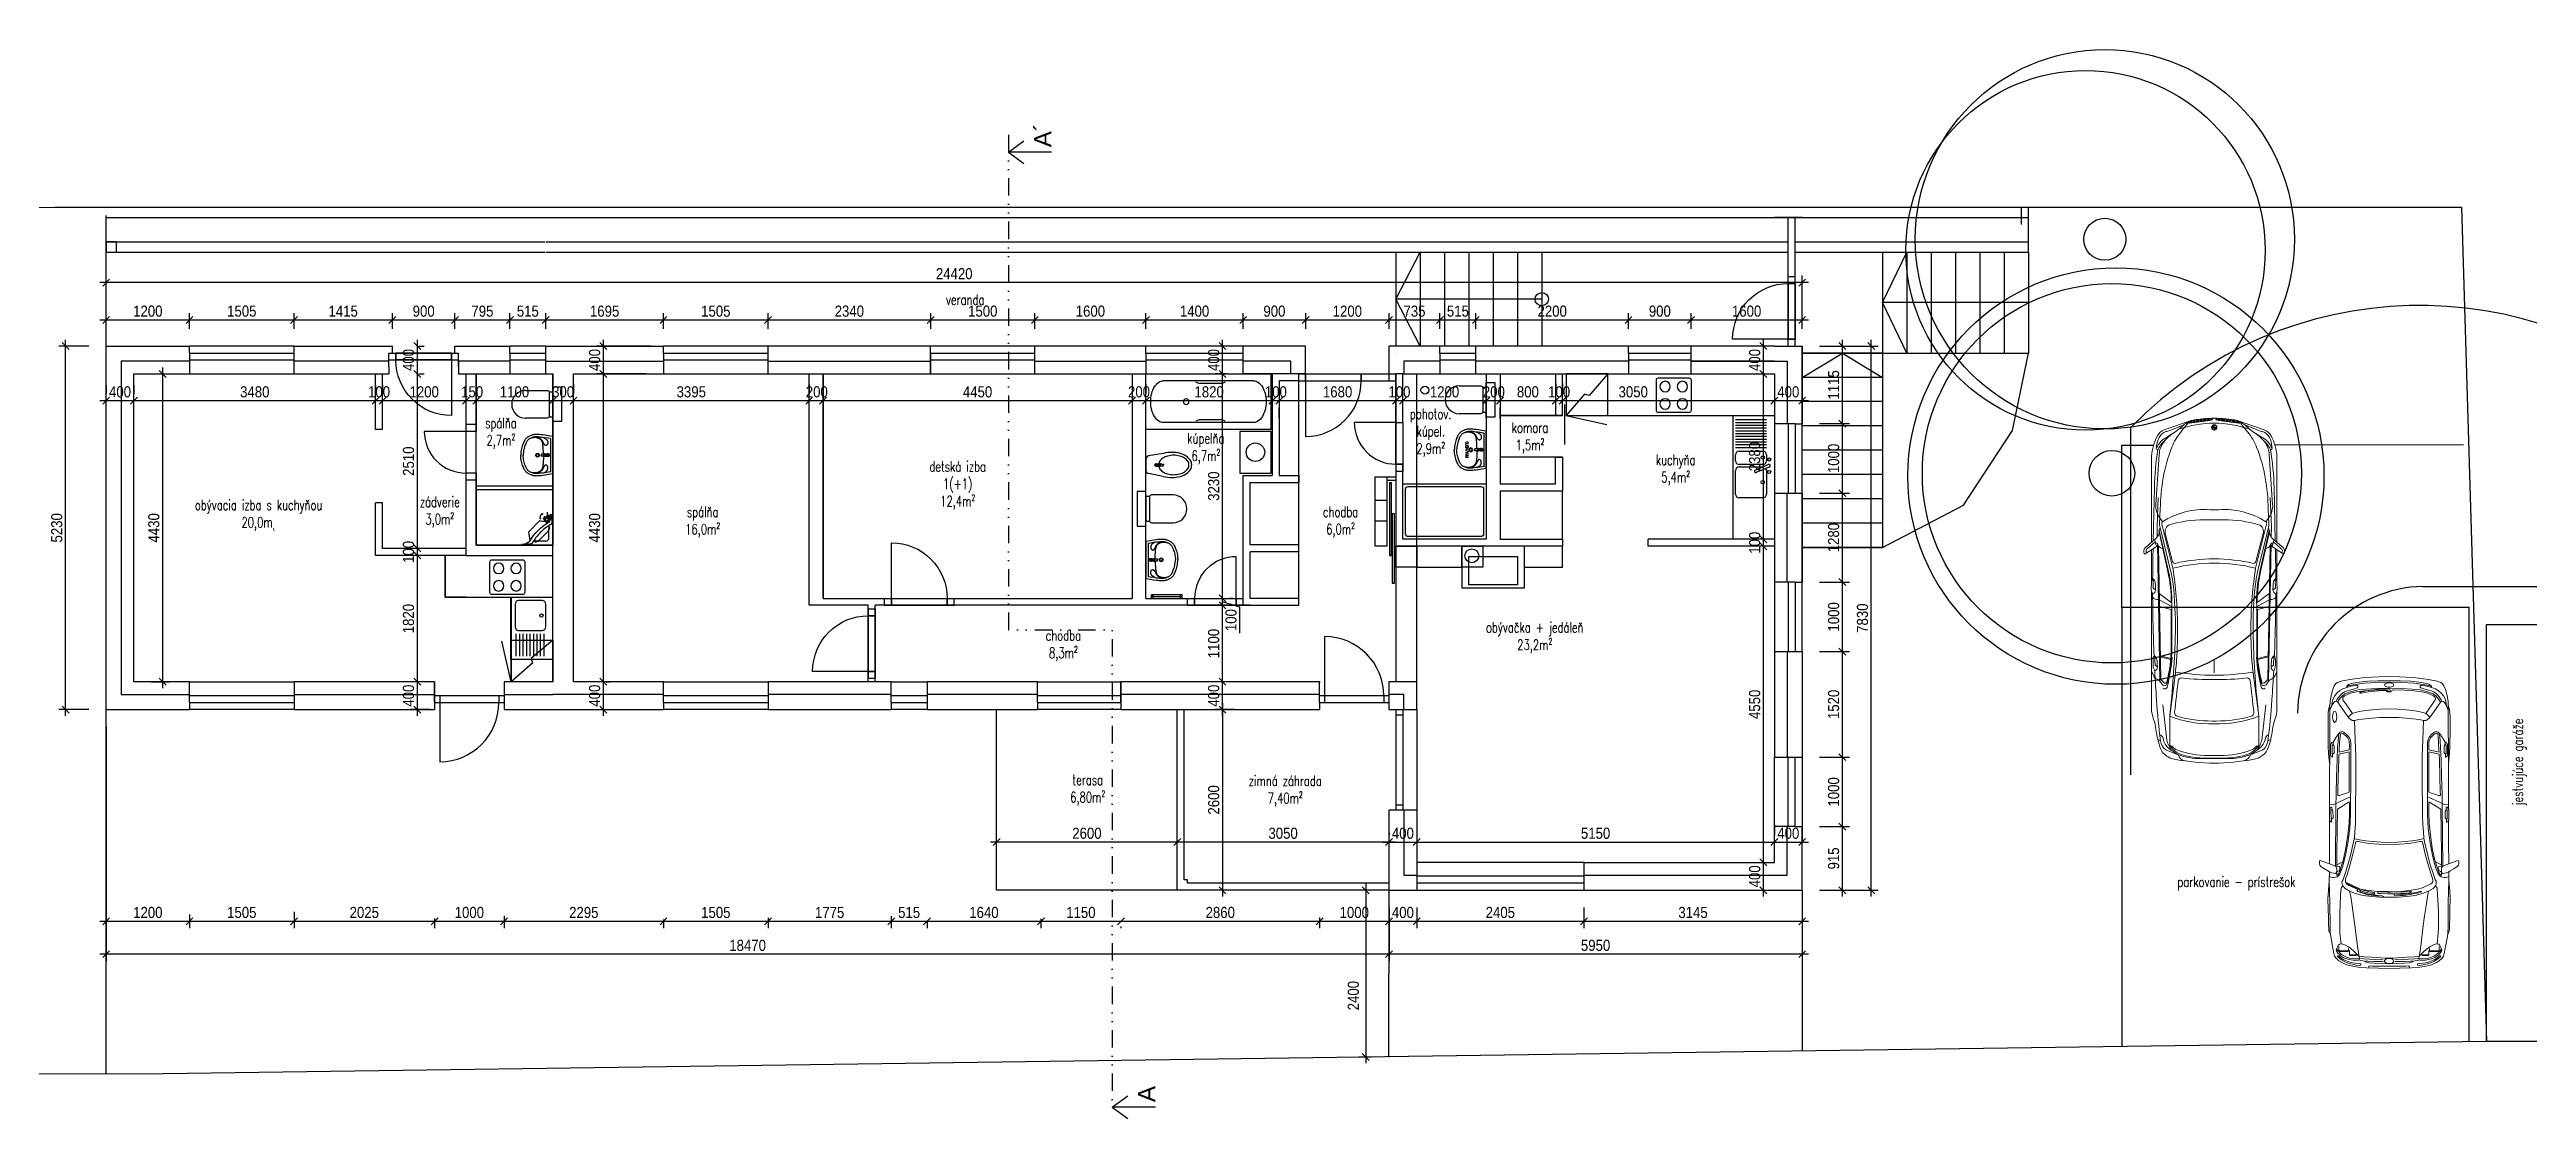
# Model space of a CAD drawing. Header units: millimetres. Extents: x 465413 to 965836, y 2516576 to 3795663.
# Drawn here: x 859416 to 895085, y 2785728 to 2801109 of the extents above; entities that cross this region are included whole.
import ezdxf
from ezdxf.enums import TextEntityAlignment as Align
from ezdxf.lldxf.tags import DXFTag

# ---------------------------------------------------------------- set-up
doc = ezdxf.new("R2010")
doc.units = ezdxf.units.MM
doc.linetypes.add('DIVIDE2', pattern=[0.625, 0.25, -0.125, 0, -0.125, 0, -0.125])
for name, color, linetype in [('DIM_100', 64, 'Continuous'), ('DVE_REZ', 1, 'Continuous'), ('KOTY', 96, 'Continuous'), ('MUR-POH', 64, 'Continuous'), ('MUR_POH', 64, 'Continuous'), ('MUR_REZ', 3, 'Continuous'), ('NAB_MOB', 1, 'Continuous'), ('NAB_ZAR', 14, 'Continuous'), ('PLO_LIN', 6, 'Continuous'), ('SAN-POH', 151, 'Continuous'), ('SAN_POH', 151, 'Continuous'), ('TXT_50_MIESTN', 7, 'Continuous')]:
    doc.layers.add(name, color=color, linetype=linetype)
doc.layers.add('Srafy', color=8, linetype='Continuous', lineweight=5)
doc.styles.add('ARIAL', font='arial.ttf', dxfattribs={"height": 250})
doc.styles.add('KOTY', font='ROMANS', dxfattribs={"width": 0.7})
doc.styles.add('ROMANS', font='arial.ttf', dxfattribs={"width": 0.85})
doc.styles.add('SIMPLEX', font='SIMPLEX.SHX', dxfattribs={"width": 0.7})
tags = doc.linetypes.add('DASHED', pattern=[0.75, 0.5, -0.25]).pattern_tags.tags
tags[6:7] = [DXFTag(74, 4), DXFTag(75, 0), DXFTag(340, '0'), DXFTag(46, 1.0), DXFTag(50, 0.0), DXFTag(44, 0.0), DXFTag(45, 0.0)]
tags[4:5] = [DXFTag(74, 4), DXFTag(75, 0), DXFTag(340, '0'), DXFTag(46, 1.0), DXFTag(50, 0.0), DXFTag(44, 0.0), DXFTag(45, 0.0)]
doc.dimstyles.new('PAJO1-studia', dxfattribs={"dimtxt": 160, "dimasz": 100, "dimexe": 100, "dimexo": 250, "dimgap": 45, "dimtad": 1, "dimdec": 0, "dimrnd": 5, "dimtxsty": 'ROMANS', "dimblk": 'OBLIQUE', "dimcen": 200, "dimdle": 90, "dimadec": 0, "dimazin": 0, "dimtfac": 1, "dimtdec": 0, "dimtmove": 1, "dimatfit": 3, "dimfxl": 1, "dimarcsym": 0})

msp = doc.modelspace()

# ---------------------------------------------------------------- texts
at = {"layer": 'DIM_100', "color": 1, "char_height": 150, "attachment_point": 5, "style": 'SIMPLEX'}
for s, insert in [('{veranda\\P}', (872601.9, 2797509.7)), ('{spálňa\\P2,7m²}', (865916, 2795587.7)), ('{komora\\P1,5m²}', (880735.1, 2795521.7)), ('{kúpelňa\\P6,7m²}', (876067.5, 2795366.1)), ('{detská izba\\P1(+1)\\P12,4m²}', (872494.4, 2794837.4)), ('\\Pobývacia izba s kuchyňou\\P20,0m˛}', (862428.1, 2794533.6)), ('{zádverie\\P3,0m²}', (865035.7, 2794453.3)), ('{spálňa\\P16,0m²}', (868821.9, 2794309)), ('{chodba\\P6,0m²}', (878007.4, 2794309.4)), ('{obývačka + jedáleň\\P23,2m²}', (880803.9, 2792646.3)), ('{chodba\\P8,3m²}', (874016, 2792530.8)), ('{terasa\\P6,80m²}', (874366.1, 2790453.2)), ('{zimná záhrada\\P7,40m²}', (877210.6, 2790439.2)), ('{parkovanie - prístrešok}', (890908.2, 2789108.6))]:
    msp.add_mtext(s, dxfattribs=dict(at, insert=insert))
for s, insert, width in [('{pohotov. kúpel.\\P2,9m²}', (879305.6, 2795594.6), 709.844), ('{kuchyňa\\P5,4m²}', (882832.9, 2795057.6), 850.156)]:
    msp.add_mtext(s, dxfattribs=dict(at, insert=insert, width=width))
at = {"layer": 'DIM_100', "color": 1, "insert": (894984.6, 2790855.8), "char_height": 150, "attachment_point": 5, "rotation": 90, "style": 'SIMPLEX'}
msp.add_mtext('{jestvujúce garáže}', dxfattribs=at)
at = {"layer": 'TXT_50_MIESTN', "style": 'ARIAL'}
for s, p in [('A´', (873844.2, 2799702.9)), ('A', (875339.5, 2785962.5))]:
    msp.add_text(s, height=250, rotation=90, dxfattribs=at).set_placement(p)

# ---------------------------------------------------------------- blocks, each defined once
blk = doc.blocks.new('UMY_V')
at = {"layer": 'SAN_POH'}
for p, q in [((45124860, -2782113), (45124861, -2782107)), ((45124861, -2782096), (45124862, -2782091)), ((45124861, -2782101), (45124861, -2782096)), ((45124861, -2782107), (45124861, -2782101)), ((45124862, -2782091), (45124863, -2782086)), ((45124863, -2782086), (45124864, -2782081)), ((45124864, -2782081), (45124865, -2782075)), ((45124865, -2782075), (45124867, -2782069)), ((45124867, -2782069), (45124869, -2782062)), ((45124869, -2782062), (45124871, -2782054)), ((45124871, -2782054), (45124874, -2782046)), ((45124874, -2782046), (45124878, -2782037)), ((45124878, -2782037), (45124882, -2782029)), ((45124882, -2782029), (45124886, -2782020)), ((45124886, -2782020), (45124890, -2782013)), ((45124890, -2782013), (45124895, -2782006)), ((45124895, -2782006), (45124900, -2781999)), ((45124900, -2781999), (45124906, -2781993)), ((45124906, -2781993), (45124912, -2781987)), ((45124912, -2781987), (45124919, -2781982)), ((45124919, -2781982), (45124927, -2781976)), ((45124927, -2781976), (45124937, -2781971)), ((45124937, -2781971), (45124948, -2781965)), ((45124948, -2781965), (45124960, -2781960)), ((45124960, -2781960), (45124974, -2781954)), ((45124974, -2781954), (45124989, -2781949)), ((45124989, -2781949), (45125005, -2781944)), ((45125005, -2781944), (45125023, -2781939)), ((45125023, -2781939), (45125042, -2781934)), ((45125042, -2781934), (45125061, -2781930)), ((45125061, -2781930), (45125082, -2781927)), ((45125082, -2781927), (45125103, -2781925)), ((45125103, -2781925), (45125126, -2781923)), ((45125146, -2781925), (45125123, -2781923)), ((45125167, -2781927), (45125146, -2781925)), ((45125188, -2781930), (45125167, -2781927)), ((45125207, -2781934), (45125188, -2781930)), ((45125226, -2781939), (45125207, -2781934)), ((45125244, -2781944), (45125226, -2781939)), ((45125260, -2781949), (45125244, -2781944)), ((45125275, -2781954), (45125260, -2781949)), ((45125289, -2781960), (45125275, -2781954)), ((45125301, -2781965), (45125289, -2781960)), ((45125312, -2781971), (45125301, -2781965)), ((45125322, -2781976), (45125312, -2781971)), ((45125330, -2781982), (45125322, -2781976)), ((45125337, -2781987), (45125330, -2781982)), ((45125343, -2781993), (45125337, -2781987)), ((45125349, -2781999), (45125343, -2781993)), ((45125354, -2782006), (45125349, -2781999)), ((45125359, -2782013), (45125354, -2782006)), ((45125363, -2782020), (45125359, -2782013)), ((45125367, -2782029), (45125363, -2782020)), ((45125371, -2782037), (45125367, -2782029)), ((45125375, -2782046), (45125371, -2782037)), ((45125378, -2782054), (45125375, -2782046)), ((45125380, -2782062), (45125378, -2782054)), ((45125382, -2782069), (45125380, -2782062)), ((45125384, -2782075), (45125382, -2782069)), ((45125385, -2782081), (45125384, -2782075)), ((45125386, -2782086), (45125385, -2782081)), ((45125387, -2782091), (45125386, -2782086)), ((45125388, -2782096), (45125387, -2782091)), ((45125388, -2782101), (45125388, -2782096)), ((45125388, -2782107), (45125388, -2782101)), ((45125389, -2782113), (45125388, -2782107)), ((45125395, -2782348), (45124855, -2782348)), ((45124861, -2782120), (45124860, -2782113)), ((45124861, -2782129), (45124861, -2782120)), ((45124862, -2782140), (45124861, -2782129)), ((45124863, -2782154), (45124862, -2782140)), ((45124865, -2782173), (45124863, -2782154)), ((45124868, -2782199), (45124865, -2782173)), ((45124872, -2782234), (45124868, -2782199)), ((45124879, -2782281), (45124872, -2782234)), ((45124885, -2782314), (45124879, -2782281)), ((45125359, -2782318), (45124890, -2782318)), ((45125364, -2782314), (45125370, -2782281)), ((45125370, -2782281), (45125377, -2782234)), ((45125377, -2782234), (45125381, -2782199)), ((45125381, -2782199), (45125385, -2782173)), ((45125385, -2782173), (45125386, -2782154)), ((45125386, -2782154), (45125387, -2782140)), ((45125387, -2782140), (45125388, -2782129)), ((45125388, -2782120), (45125389, -2782113)), ((45125388, -2782129), (45125388, -2782120))]:
    blk.add_line(p, q, dxfattribs=at)
for points in [[(45124855, -2782348), (45124845, -2782287), (45124838, -2782239), (45124833, -2782203), (45124830, -2782177), (45124828, -2782157), (45124827, -2782143), (45124826, -2782131), (45124826, -2782121), (45124825, -2782112), (45124826, -2782105), (45124826, -2782099), (45124827, -2782093), (45124827, -2782086), (45124828, -2782080), (45124829, -2782074), (45124831, -2782067), (45124833, -2782059), (45124835, -2782051), (45124838, -2782042), (45124842, -2782033), (45124846, -2782023), (45124850, -2782013), (45124855, -2782004), (45124861, -2781994), (45124867, -2781985), (45124874, -2781977), (45124881, -2781968), (45124889, -2781961), (45124899, -2781953), (45124909, -2781946), (45124920, -2781940), (45124933, -2781934), (45124946, -2781927), (45124961, -2781922), (45124978, -2781916), (45124995, -2781910), (45125014, -2781905), (45125034, -2781900), (45125055, -2781896), (45125077, -2781892), (45125100, -2781890), (45125125, -2781888)], [(45124915, -2782197), (45124915, -2782197), (45124907, -2782192), (45124900, -2782187), (45124894, -2782180), (45124888, -2782174), (45124884, -2782167), (45124879, -2782159), (45124876, -2782152), (45124872, -2782145), (45124870, -2782138), (45124868, -2782131), (45124866, -2782125), (45124865, -2782118), (45124864, -2782112), (45124863, -2782106), (45124863, -2782099), (45124863, -2782092), (45124863, -2782084), (45124863, -2782083)], [(45125111, -2782215), (45125104, -2782215), (45125084, -2782215), (45125065, -2782214), (45125047, -2782214), (45125029, -2782213), (45125013, -2782212), (45124998, -2782211), (45124983, -2782209), (45124970, -2782207), (45124958, -2782205), (45124947, -2782202), (45124936, -2782199), (45124927, -2782195), (45124919, -2782191), (45124912, -2782186), (45124906, -2782181), (45124900, -2782175), (45124895, -2782169), (45124890, -2782162), (45124886, -2782156), (45124883, -2782149), (45124880, -2782142), (45124877, -2782135), (45124875, -2782129), (45124874, -2782123), (45124872, -2782117), (45124872, -2782111), (45124871, -2782105), (45124871, -2782099), (45124871, -2782092), (45124871, -2782084), (45124872, -2782076), (45124872, -2782068), (45124873, -2782059), (45124873, -2782052), (45124874, -2782046)], [(45125395, -2782348), (45125404, -2782287), (45125411, -2782239), (45125416, -2782203), (45125419, -2782177), (45125421, -2782157), (45125422, -2782143), (45125423, -2782131), (45125423, -2782121), (45125424, -2782112), (45125423, -2782105), (45125423, -2782099), (45125422, -2782093), (45125422, -2782086), (45125421, -2782080), (45125420, -2782074), (45125418, -2782067), (45125416, -2782059), (45125414, -2782051), (45125411, -2782042), (45125407, -2782033), (45125403, -2782023), (45125399, -2782013), (45125394, -2782004), (45125388, -2781994), (45125382, -2781985), (45125375, -2781977), (45125368, -2781968), (45125360, -2781961), (45125350, -2781953), (45125340, -2781946), (45125329, -2781940), (45125316, -2781934), (45125303, -2781927), (45125288, -2781922), (45125271, -2781916), (45125254, -2781910), (45125235, -2781905), (45125215, -2781900), (45125194, -2781896), (45125172, -2781892), (45125149, -2781890), (45125125, -2781888)], [(45125138, -2782215), (45125145, -2782215), (45125165, -2782215), (45125184, -2782214), (45125202, -2782214), (45125220, -2782213), (45125236, -2782212), (45125252, -2782211), (45125266, -2782209), (45125279, -2782207), (45125291, -2782205), (45125302, -2782202), (45125313, -2782199), (45125322, -2782195), (45125330, -2782191), (45125337, -2782186), (45125343, -2782181), (45125349, -2782175), (45125354, -2782169), (45125359, -2782162), (45125363, -2782156), (45125366, -2782149), (45125369, -2782142), (45125372, -2782135), (45125374, -2782129), (45125375, -2782123), (45125377, -2782117), (45125377, -2782111), (45125378, -2782105), (45125378, -2782099), (45125378, -2782092), (45125378, -2782084), (45125377, -2782076), (45125377, -2782068), (45125376, -2782059), (45125376, -2782052), (45125375, -2782046)], [(45125334, -2782197), (45125334, -2782197), (45125342, -2782192), (45125349, -2782187), (45125355, -2782180), (45125361, -2782174), (45125365, -2782167), (45125370, -2782159), (45125374, -2782152), (45125377, -2782145), (45125379, -2782138), (45125382, -2782131), (45125383, -2782125), (45125384, -2782118), (45125385, -2782112), (45125386, -2782106), (45125386, -2782099), (45125386, -2782092), (45125386, -2782084), (45125386, -2782083)], [(45124870, -2782216), (45124872, -2782220), (45124878, -2782231), (45124883, -2782240), (45124887, -2782247), (45124892, -2782253), (45124896, -2782257), (45124899, -2782261), (45124903, -2782265), (45124907, -2782268), (45124911, -2782270), (45124915, -2782273), (45124919, -2782274), (45124923, -2782276), (45124928, -2782277), (45124932, -2782278), (45124936, -2782278), (45124941, -2782279), (45124945, -2782278), (45124950, -2782278), (45124954, -2782278), (45124958, -2782277), (45124962, -2782276), (45124966, -2782274), (45124970, -2782273), (45124973, -2782271), (45124976, -2782268), (45124978, -2782266), (45124980, -2782263), (45124982, -2782261), (45124983, -2782258), (45124983, -2782255), (45124984, -2782252), (45124984, -2782249), (45124983, -2782246), (45124983, -2782244), (45124982, -2782241), (45124980, -2782238), (45124979, -2782236), (45124977, -2782233), (45124974, -2782231), (45124971, -2782229), (45124967, -2782226), (45124963, -2782224), (45124957, -2782221), (45124950, -2782217), (45124941, -2782213), (45124929, -2782206), (45124915, -2782197)], [(45125110, -2782285), (45125110, -2782284), (45125110, -2782282), (45125110, -2782281), (45125110, -2782280), (45125110, -2782279), (45125110, -2782278), (45125110, -2782277), (45125111, -2782276), (45125111, -2782275), (45125111, -2782274), (45125111, -2782273), (45125112, -2782272), (45125112, -2782271), (45125112, -2782270), (45125112, -2782270), (45125112, -2782269), (45125112, -2782268), (45125112, -2782268), (45125113, -2782267), (45125113, -2782266), (45125113, -2782266), (45125113, -2782265), (45125113, -2782264), (45125113, -2782263), (45125113, -2782263), (45125113, -2782262), (45125113, -2782261), (45125112, -2782260), (45125112, -2782259), (45125112, -2782258), (45125112, -2782257), (45125112, -2782255), (45125111, -2782254), (45125111, -2782252), (45125110, -2782250), (45125110, -2782248), (45125109, -2782246), (45125109, -2782244), (45125108, -2782241), (45125107, -2782239), (45125107, -2782237), (45125106, -2782235), (45125106, -2782233), (45125106, -2782232), (45125106, -2782231), (45125105, -2782230), (45125105, -2782229), (45125105, -2782228), (45125106, -2782228), (45125106, -2782227), (45125106, -2782227), (45125106, -2782226), (45125107, -2782226), (45125108, -2782225), (45125109, -2782225), (45125111, -2782224), (45125113, -2782224), (45125116, -2782223), (45125119, -2782223), (45125125, -2782223)], [(45125106, -2782287), (45125106, -2782285), (45125106, -2782283), (45125106, -2782281), (45125107, -2782279), (45125107, -2782278), (45125107, -2782277), (45125107, -2782276), (45125107, -2782275), (45125107, -2782274), (45125107, -2782273), (45125107, -2782272), (45125107, -2782271), (45125107, -2782269), (45125107, -2782268), (45125107, -2782266), (45125108, -2782265), (45125108, -2782264), (45125108, -2782262), (45125108, -2782261), (45125108, -2782259), (45125108, -2782257), (45125108, -2782256), (45125108, -2782254), (45125108, -2782252), (45125109, -2782249), (45125109, -2782247), (45125109, -2782244)], [(45125110, -2782224), (45125110, -2782221), (45125110, -2782217), (45125111, -2782214), (45125111, -2782210), (45125111, -2782207), (45125111, -2782204), (45125111, -2782200), (45125111, -2782198), (45125111, -2782195), (45125111, -2782193), (45125111, -2782191), (45125111, -2782190), (45125111, -2782189), (45125112, -2782188), (45125112, -2782187), (45125112, -2782186), (45125112, -2782185), (45125112, -2782185), (45125112, -2782184), (45125112, -2782184), (45125113, -2782183), (45125113, -2782183), (45125113, -2782183), (45125113, -2782182), (45125114, -2782182), (45125114, -2782182), (45125115, -2782182), (45125116, -2782181), (45125116, -2782181), (45125118, -2782181), (45125120, -2782181), (45125122, -2782181), (45125125, -2782181)], [(45125125, -2782255), (45125124, -2782255), (45125123, -2782255), (45125123, -2782255), (45125122, -2782255), (45125122, -2782255), (45125121, -2782255), (45125121, -2782255), (45125121, -2782255), (45125120, -2782255), (45125120, -2782254), (45125119, -2782254), (45125119, -2782254), (45125118, -2782253), (45125118, -2782253), (45125117, -2782253), (45125117, -2782252), (45125117, -2782252), (45125116, -2782251), (45125116, -2782250), (45125115, -2782250), (45125115, -2782249), (45125115, -2782248), (45125114, -2782247), (45125114, -2782246), (45125113, -2782245), (45125113, -2782244), (45125113, -2782243), (45125112, -2782242), (45125112, -2782242), (45125112, -2782241), (45125112, -2782240), (45125111, -2782239), (45125111, -2782238), (45125111, -2782237), (45125111, -2782237), (45125111, -2782236), (45125111, -2782235), (45125111, -2782234), (45125110, -2782233), (45125110, -2782233), (45125110, -2782232), (45125110, -2782231), (45125111, -2782231), (45125111, -2782230), (45125111, -2782230), (45125111, -2782230), (45125111, -2782229), (45125112, -2782229), (45125113, -2782229), (45125113, -2782228), (45125114, -2782228), (45125115, -2782227), (45125116, -2782227), (45125117, -2782227), (45125119, -2782226), (45125120, -2782226), (45125121, -2782226), (45125122, -2782226), (45125123, -2782226), (45125125, -2782225)], [(45125139, -2782224), (45125139, -2782221), (45125139, -2782217), (45125138, -2782214), (45125138, -2782210), (45125138, -2782207), (45125138, -2782204), (45125138, -2782200), (45125138, -2782198), (45125138, -2782195), (45125138, -2782193), (45125138, -2782191), (45125138, -2782190), (45125138, -2782189), (45125138, -2782188), (45125137, -2782187), (45125137, -2782186), (45125137, -2782185), (45125137, -2782185), (45125137, -2782184), (45125137, -2782184), (45125136, -2782183), (45125136, -2782183), (45125136, -2782183), (45125136, -2782182), (45125135, -2782182), (45125135, -2782182), (45125134, -2782182), (45125134, -2782181), (45125133, -2782181), (45125131, -2782181), (45125129, -2782181), (45125127, -2782181), (45125125, -2782181)], [(45125140, -2782285), (45125139, -2782284), (45125139, -2782282), (45125139, -2782281), (45125139, -2782280), (45125139, -2782279), (45125139, -2782278), (45125139, -2782277), (45125138, -2782276), (45125138, -2782275), (45125138, -2782274), (45125138, -2782273), (45125138, -2782272), (45125137, -2782271), (45125137, -2782270), (45125137, -2782270), (45125137, -2782269), (45125137, -2782268), (45125137, -2782268), (45125136, -2782267), (45125136, -2782266), (45125136, -2782266), (45125136, -2782265), (45125136, -2782264), (45125136, -2782263), (45125136, -2782263), (45125136, -2782262), (45125136, -2782261), (45125137, -2782260), (45125137, -2782259), (45125137, -2782258), (45125137, -2782257), (45125137, -2782255), (45125138, -2782254), (45125138, -2782252), (45125139, -2782250), (45125139, -2782248), (45125140, -2782246), (45125140, -2782244), (45125141, -2782241), (45125142, -2782239), (45125142, -2782237), (45125143, -2782235), (45125143, -2782233), (45125143, -2782232), (45125144, -2782231), (45125144, -2782230), (45125144, -2782229), (45125144, -2782228), (45125143, -2782228), (45125143, -2782227), (45125143, -2782227), (45125143, -2782226), (45125142, -2782226), (45125141, -2782225), (45125140, -2782225), (45125138, -2782224), (45125136, -2782224), (45125133, -2782223), (45125130, -2782223), (45125125, -2782223)], [(45125125, -2782255), (45125125, -2782255), (45125126, -2782255), (45125126, -2782255), (45125127, -2782255), (45125127, -2782255), (45125128, -2782255), (45125128, -2782255), (45125128, -2782255), (45125129, -2782255), (45125129, -2782254), (45125130, -2782254), (45125130, -2782254), (45125131, -2782253), (45125131, -2782253), (45125132, -2782253), (45125132, -2782252), (45125132, -2782252), (45125133, -2782251), (45125133, -2782250), (45125134, -2782250), (45125134, -2782249), (45125135, -2782248), (45125135, -2782247), (45125135, -2782246), (45125136, -2782245), (45125136, -2782244), (45125136, -2782243), (45125137, -2782242), (45125137, -2782242), (45125137, -2782241), (45125137, -2782240), (45125138, -2782239), (45125138, -2782238), (45125138, -2782237), (45125138, -2782237), (45125138, -2782236), (45125138, -2782235), (45125139, -2782234), (45125139, -2782233), (45125139, -2782233), (45125139, -2782232), (45125139, -2782231), (45125139, -2782231), (45125138, -2782230), (45125138, -2782230), (45125138, -2782230), (45125138, -2782229), (45125137, -2782229), (45125136, -2782229), (45125136, -2782228), (45125135, -2782228), (45125134, -2782227), (45125133, -2782227), (45125132, -2782227), (45125130, -2782226), (45125129, -2782226), (45125128, -2782226), (45125127, -2782226), (45125126, -2782226), (45125125, -2782225)], [(45125143, -2782287), (45125143, -2782285), (45125143, -2782283), (45125143, -2782281), (45125142, -2782279), (45125142, -2782278), (45125142, -2782277), (45125142, -2782276), (45125142, -2782275), (45125142, -2782274), (45125142, -2782273), (45125142, -2782272), (45125142, -2782271), (45125142, -2782269), (45125142, -2782268), (45125142, -2782266), (45125142, -2782265), (45125141, -2782264), (45125141, -2782262), (45125141, -2782261), (45125141, -2782259), (45125141, -2782257), (45125141, -2782256), (45125141, -2782254), (45125141, -2782252), (45125140, -2782249), (45125140, -2782247), (45125140, -2782244)], [(45125379, -2782216), (45125377, -2782220), (45125371, -2782231), (45125366, -2782240), (45125362, -2782247), (45125358, -2782253), (45125354, -2782257), (45125350, -2782261), (45125346, -2782265), (45125342, -2782268), (45125338, -2782270), (45125334, -2782273), (45125330, -2782274), (45125326, -2782276), (45125321, -2782277), (45125317, -2782278), (45125313, -2782278), (45125308, -2782279), (45125304, -2782278), (45125299, -2782278), (45125295, -2782278), (45125291, -2782277), (45125287, -2782276), (45125283, -2782274), (45125279, -2782273), (45125276, -2782271), (45125273, -2782268), (45125271, -2782266), (45125269, -2782263), (45125267, -2782261), (45125266, -2782258), (45125266, -2782255), (45125265, -2782252), (45125265, -2782249), (45125266, -2782246), (45125266, -2782244), (45125267, -2782241), (45125269, -2782238), (45125270, -2782236), (45125272, -2782233), (45125275, -2782231), (45125278, -2782229), (45125282, -2782226), (45125286, -2782224), (45125292, -2782221), (45125299, -2782217), (45125309, -2782213), (45125320, -2782206), (45125334, -2782197)]]:
    blk.add_lwpolyline(points, dxfattribs=at)
for points in [[(45125106, -2782287, 0.1065), (45125108, -2782293, 0.101456), (45125112, -2782299, 0.095052), (45125117, -2782302, 0.090971), (45125125, -2782304, 0.090971), (45125132, -2782302, 0.095052), (45125137, -2782299, 0.101456), (45125141, -2782293, 0.1065), (45125143, -2782287, 0.1065)], [(45125112, -2782267, -0.001391), (45125112, -2782267, -0.019339), (45125113, -2782266, -0.090971)], [(45125136, -2782266, -0.019339), (45125137, -2782267, -0.001391), (45125137, -2782267, -0.1065)]]:
    blk.add_lwpolyline(points, format="xyb", dxfattribs=at)
for centre, radius in [((45125125, -2782128), 27), ((45125125, -2782128), 20), ((45125125, -2782286), 13.8), ((45125125, -2782286), 10.3), ((45125125, -2782286), 10)]:
    blk.add_circle(centre, radius, dxfattribs=at)
for centre, radius, start, end in [((45124890, -2782313), 5, 188.8682, 270), ((45125125, -2782286), 15, 125.3094, 54.6906), ((45125359, -2782313), 5, 270, 351.1318)]:
    blk.add_arc(centre, radius, start, end, dxfattribs=at)
at = {"layer": 'SAN_POH', "style": 'KOTY', "width": 0.7}
for tag, p in [('KOD', (45125125, -2782072)), ('TYP', (45125125, -2782015))]:
    blk.add_attdef(tag, text='', height=40, rotation=180, dxfattribs=at).set_placement(p, align=Align.MIDDLE_CENTER)
blk = doc.blocks.new('HFHF')
at = {"layer": 'NAB_MOB', "linetype": 'Continuous'}
for p, q in [((434855, -333061), (434855, -333501)), ((435325, -333031), (434885, -333031)), ((435355, -333501), (435355, -333061)), ((434885, -333531), (435325, -333531))]:
    blk.add_line(p, q, dxfattribs=at)
for centre in [(434980, -333156), (435230, -333156), (434980, -333406), (435230, -333406)]:
    blk.add_circle(centre, 75, dxfattribs=at)
for centre, start, end in [((434885, -333061), 90, 180), ((435325, -333061), 0, 90), ((434885, -333501), 180, 270), ((435325, -333501), 270, 0)]:
    blk.add_arc(centre, 30, start, end, dxfattribs=at)
blk = doc.blocks.new('chlad')
at = {"layer": 'SAN_POH', "ltscale": 0.01}
for points in [[(45165597, -2791741), (45166197, -2791741), (45166197, -2791141), (45165597, -2791141), (45165597, -2791741)], [(45165597, -2791141), (45165907, -2791408), (45165887, -2791475), (45166197, -2791741)], [(45166197, -2791742), (45166327, -2791156)]]:
    blk.add_lwpolyline(points, dxfattribs=at)
blk = doc.blocks.new('drez2')
at = {"layer": 'SAN_POH'}
for p, q in [((45169980, -2774488), (45169980, -2774932)), ((45170020, -2774488), (45170020, -2774932)), ((45170060, -2774488), (45170060, -2774932)), ((45170100, -2774488), (45170100, -2774932)), ((45170140, -2774488), (45170140, -2774932)), ((45170180, -2774488), (45170180, -2774932)), ((45170220, -2774488), (45170220, -2774932)), ((45170260, -2774488), (45170260, -2774932)), ((45170300, -2774488), (45170300, -2774932)), ((45170340, -2774488), (45170340, -2774932)), ((45170380, -2774488), (45170380, -2774932)), ((45170431, -2774882), (45170431, -2774538)), ((45170481, -2774488), (45170570, -2774488)), ((45170620, -2774538), (45170620, -2774882)), ((45170701, -2774650), (45170621, -2774462)), ((45170632, -2774436), (45170632, -2774436)), ((45170656, -2774882), (45170656, -2774543)), ((45170658, -2774447), (45170738, -2774634)), ((45170706, -2774488), (45171050, -2774488)), ((45171100, -2774538), (45171100, -2774882)), ((45170570, -2774932), (45170481, -2774932)), ((45171050, -2774932), (45170706, -2774932)), ((45170728, -2774661), (45170728, -2774661))]:
    blk.add_line(p, q, dxfattribs=at)
for centre, radius in [((45170522, -2774541), 24.6), ((45170550, -2774449), 22.6), ((45170728, -2774449), 22.6), ((45170875, -2774541), 24.6)]:
    blk.add_circle(centre, radius, dxfattribs=at)
for centre, radius, start, end in [((45170481, -2774538), 50, 90, 180), ((45170570, -2774538), 50, 0, 90), ((45170640, -2774454), 20, 113.0488, 203.0488), ((45170640, -2774454), 20, 23.0488, 113.0488), ((45170706, -2774538), 50, 90, 122.4903), ((45171050, -2774538), 50, 0, 90), ((45170481, -2774882), 50, 180, 270), ((45170570, -2774882), 50, 270, 0), ((45170706, -2774882), 50, 180, 270), ((45170720, -2774642), 20, 203.0488, 293.0488), ((45170720, -2774642), 20, 293.0488, 23.0488), ((45171050, -2774882), 50, 270, 0)]:
    blk.add_arc(centre, radius, start, end, dxfattribs=at)
blk = doc.blocks.new('VW Golf 5 d')
for p, q in [((3370, 713), (3370, 593)), ((3370, -713), (3370, -593))]:
    blk.add_line(p, q)
for points in [[(-589, 0), (-586, 148), (-573, 349), (-552, 533), (-526, 673), (-504, 744), (-486, 765), (-454, 789), (-404, 812), (-336, 831), (-236, 849), (-151, 852), (-98, 852), (99, 852), (487, 854), (901, 857), (1325, 857)], [(-529, 0), (-529, 164), (-520, 312), (-504, 465), (-489, 541), (-472, 583), (-461, 598), (-449, 610), (-432, 610), (-410, 667), (-387, 709), (-350, 752), (-305, 786), (-255, 811), (-201, 824), (-167, 825)], [(-432, 610), (-448, 549), (-455, 514), (-460, 478), (-460, 464), (-458, 453), (-454, 449), (-447, 446), (-438, 448), (-428, 459), (-422, 473), (-413, 500), (-398, 548), (-387, 594), (-368, 644), (-345, 678), (-317, 706), (-284, 733), (-255, 751), (-232, 759)], [(44, 496), (46, 514), (42, 530), (32, 552), (14, 574), (-14, 596), (-68, 634), (-176, 710), (-220, 740), (-243, 728), (-279, 703), (-313, 673), (-339, 636), (-364, 574), (-385, 500), (-395, 447), (-407, 328), (-418, 176), (-422, 0)], [(-220, 740), (-231, 754), (-233, 769), (-231, 782), (-217, 798), (-186, 817), (-167, 825), (-103, 852)], [(664, 856), (517, 872), (417, 875), (162, 878), (8, 878), (-77, 876), (-129, 867), (-184, 853), (-190, 851)], [(2289, 860), (2299, 838), (2302, 822), (2302, 794), (2300, 770), (2292, 746), (2277, 729), (2249, 707), (2155, 670), (2008, 631), (1808, 592), (1598, 565), (1402, 554), (789, 551), (361, 552), (312, 561), (279, 582), (241, 616), (212, 651), (204, 676), (205, 691), (212, 706), (238, 730), (285, 764), (340, 797), (358, 806)], [(225, 718), (275, 729), (347, 735), (421, 741), (615, 749), (847, 756), (1108, 762), (1284, 765), (2139, 772), (2139, 772), (2139, 772)], [(396, 806), (406, 798), (417, 792), (510, 792), (520, 802), (528, 816)], [(1258, 857), (1255, 804), (1245, 773), (1221, 724), (1153, 578), (1142, 553)], [(1330, 823), (1340, 815), (1351, 808), (1444, 807), (1454, 817), (1463, 830)], [(1472, 857), (1796, 857), (2107, 860)], [(2107, 860), (2064, 977), (2061, 992), (2065, 1001), (2077, 1003), (2107, 1003), (2125, 999), (2145, 981), (2180, 932), (2209, 880), (2220, 860), (2234, 828), (2242, 798), (2244, 774), (2238, 761), (2221, 754), (2190, 753), (2163, 757), (2143, 767), (2139, 772), (2107, 860)], [(2225, 754), (2276, 754), (2258, 734), (2232, 718), (2196, 705), (2132, 684), (2077, 668)], [(2121, 754), (2144, 754)], [(2226, 756), (2219, 738), (2206, 720), (2181, 709), (2159, 708), (2148, 713), (2144, 719), (2142, 736), (2146, 766)], [(3611, 0), (3609, 154), (3602, 324), (3592, 443), (3582, 507), (3560, 609), (3526, 682), (3501, 722), (3470, 759), (3436, 784), (3398, 795), (3318, 809), (3150, 840), (3105, 848), (3015, 850), (2662, 853), (2350, 861), (2220, 860)], [(2350, 861), (2489, 873), (2610, 880), (2758, 877), (2877, 874), (2975, 871), (3048, 868), (3073, 866), (3087, 861), (3102, 854), (3105, 848)], [(3435, 434), (3368, 502), (3321, 558), (3296, 594), (3277, 629), (3265, 664), (3259, 692), (3265, 715), (3280, 733), (3309, 747), (3335, 757), (3353, 760), (3368, 752), (3392, 736), (3413, 715), (3434, 688), (3453, 660), (3467, 628), (3479, 590), (3489, 545), (3492, 519), (3494, 478), (3493, 444), (3489, 431), (3470, 426), (3447, 429), (3435, 434)], [(3298, 722), (3361, 722), (3361, 584), (3326, 584)], [(3470, 426), (3472, 469), (3468, 528), (3462, 569), (3450, 611), (3436, 644), (3413, 685), (3392, 706), (3364, 730), (3338, 748), (3327, 753)], [(3361, 722), (3370, 713)], [(-507, 0), (-505, 190), (-492, 356), (-475, 490), (-462, 566), (-457, 588), (-449, 599), (-432, 610)], [(-56, 528), (-194, 625), (-237, 656), (-252, 664), (-266, 666), (-279, 666), (-288, 664), (-294, 659), (-310, 640), (-322, 621), (-343, 573), (-359, 518), (-373, 445), (-384, 355), (-394, 219), (-396, 73), (-394, 50), (-391, 44), (-383, 40), (-374, 35), (-369, 27), (-367, 15), (-367, 0)], [(-122, 0), (-118, 127), (-111, 246), (-102, 342), (-87, 429), (-67, 501), (-56, 528), (-42, 550), (-29, 563), (-16, 574), (0, 585)], [(0, 0), (2, 140), (9, 245), (20, 341), (31, 435), (44, 496), (320, 487), (562, 478), (996, 478), (1264, 482), (1432, 482), (1537, 485), (1646, 495), (1737, 500), (1811, 515), (1968, 552), (2123, 592), (2233, 629), (2331, 663), (2358, 677), (2382, 679), (2401, 678), (2414, 672), (2423, 668), (2460, 633), (2500, 569), (2533, 482), (2561, 374), (2579, 255), (2585, 137), (2585, 0)], [(1799, 0), (1797, 120), (1786, 232), (1776, 333), (1762, 424), (1749, 488), (1744, 502)], [(1828, 0), (1822, 152), (1812, 290), (1797, 397), (1787, 444), (1786, 466), (1788, 476), (1796, 482), (1814, 486), (1988, 526), (2181, 582), (2273, 610), (2318, 626), (2340, 629), (2356, 630), (2366, 628), (2373, 626), (2379, 620), (2394, 599), (2417, 559), (2430, 531), (2450, 480), (2470, 407), (2492, 295), (2509, 127), (2516, 30), (2517, 0)], [(3259, 692), (3104, 708), (3032, 711), (2797, 711), (2706, 705), (2550, 698), (2462, 690), (2447, 686), (2427, 673), (2423, 668)], [(2500, 569), (2576, 553), (2710, 532), (2855, 511), (2995, 493), (3291, 456), (3417, 437), (3435, 434), (3444, 361), (3451, 255), (3460, 120), (3462, 61)], [(2508, 466), (2523, 428), (2535, 373), (2554, 276), (2561, 208), (2561, 155), (2559, 78), (2553, 72), (2542, 70), (2536, 74), (2536, 110), (2541, 113), (2544, 118), (2545, 133), (2544, 179), (2541, 241), (2531, 330), (2516, 409), (2505, 449), (2503, 460), (2503, 466), (2505, 467), (2508, 466)], [(3355, 572), (3418, 572), (3418, 471), (3411, 471)], [(3361, 584), (3370, 593)], [(3418, 572), (3427, 564)], [(3418, 471), (3427, 479), (3427, 564)], [(3490, 84), (3485, 196), (3480, 279), (3473, 369), (3467, 413)], [(3489, 431), (3497, 412), (3504, 377), (3506, 348), (3520, 325), (3529, 288), (3538, 216), (3541, 103), (3545, 0)], [(-589, 0), (-586, -148), (-573, -349), (-552, -533), (-526, -673), (-504, -744), (-486, -765), (-454, -789), (-404, -812), (-336, -831), (-236, -849), (-151, -852), (-98, -852), (99, -852), (487, -854), (901, -857), (1325, -857)], [(-529, 0), (-529, -164), (-520, -312), (-504, -465), (-489, -541), (-472, -583), (-461, -598), (-449, -610), (-432, -610), (-410, -667), (-387, -709), (-350, -752), (-305, -786), (-255, -811), (-201, -824), (-167, -825)], [(-507, 0), (-505, -190), (-492, -356), (-475, -490), (-462, -566), (-457, -588), (-449, -599), (-432, -610)], [(44, -496), (46, -514), (42, -530), (32, -552), (14, -574), (-14, -596), (-68, -634), (-176, -710), (-220, -740), (-243, -728), (-279, -703), (-313, -673), (-339, -636), (-364, -574), (-385, -500), (-395, -447), (-407, -328), (-418, -176), (-422, 0)], [(-375, -16), (-375, 12), (-377, 14), (-391, 14), (-404, 9), (-409, 1), (-412, -13), (-412, -48), (-406, -154), (-388, -302), (-364, -418), (-361, -421), (-357, -422), (-352, -421), (-351, -418), (-351, -403), (-371, -272), (-381, -147), (-386, -69), (-387, -28), (-386, -21), (-381, -18), (-377, -18), (-375, -16)], [(-56, -528), (-194, -625), (-237, -656), (-252, -664), (-266, -666), (-279, -666), (-288, -664), (-294, -659), (-310, -640), (-322, -621), (-343, -573), (-359, -518), (-373, -445), (-384, -355), (-394, -219), (-396, -73), (-394, -50), (-391, -44), (-383, -40), (-374, -35), (-369, -27), (-367, -15), (-367, 0)], [(-122, 0), (-118, -127), (-111, -246), (-102, -342), (-87, -429), (-67, -501), (-56, -528), (-42, -550), (-29, -563), (-16, -574), (0, -585)], [(0, 0), (2, -140), (9, -245), (20, -341), (31, -435), (44, -496), (320, -487), (562, -478), (996, -478), (1264, -482), (1432, -482), (1537, -485), (1646, -495), (1737, -500), (1811, -515), (1968, -552), (2123, -592), (2233, -629), (2331, -663), (2358, -677), (2382, -679), (2401, -678), (2414, -672), (2423, -668), (2460, -633), (2500, -569), (2533, -482), (2561, -374), (2579, -255), (2585, -137), (2585, 0)], [(1828, 0), (1822, -152), (1812, -290), (1797, -397), (1787, -444), (1786, -466), (1788, -476), (1796, -482), (1814, -486), (1988, -526), (2181, -582), (2273, -610), (2318, -626), (2340, -629), (2356, -630), (2366, -628), (2373, -626), (2379, -620), (2394, -599), (2417, -559), (2430, -531), (2450, -480), (2470, -407), (2492, -295), (2509, -127), (2516, -30), (2517, 0)], [(2536, 110), (2535, 165), (2529, 242), (2522, 296), (2519, 315), (2513, 318), (2509, 318), (2505, 316), (2501, 312), (2503, 289), (2508, 224), (2509, 169), (2510, 113), (2509, 56), (2507, -14), (2507, -76)], [(2507, -76), (2507, -113), (2506, -145), (2506, -154), (2507, -158), (2510, -161), (2515, -163), (2523, -164), (2531, -163), (2534, -155), (2535, -118), (2536, -22), (2536, 53), (2536, 74)], [(3462, 61), (3462, 0)], [(3514, 87), (3513, 217), (3506, 306), (3503, 332)], [(3603, 294), (3588, 292), (3582, 290), (3577, 285), (3576, 274), (3577, 242), (3579, 169), (3579, 89), (3579, 0)], [(1799, 0), (1797, -120), (1786, -232), (1776, -333), (1762, -424), (1749, -488), (1744, -502)], [(3611, 0), (3609, -154), (3602, -324), (3592, -443), (3582, -507), (3560, -609), (3526, -682), (3501, -722), (3470, -759), (3436, -784), (3398, -795), (3318, -809), (3150, -840), (3105, -848), (3015, -850), (2662, -853), (2350, -861), (2220, -860)], [(2485, -423), (2503, -376), (2522, -307), (2531, -268), (2538, -229), (2538, -214), (2534, -209), (2527, -208), (2521, -210), (2518, -215), (2514, -243), (2503, -297), (2489, -353), (2476, -398), (2464, -433), (2433, -500), (2382, -603), (2381, -610), (2386, -614), (2393, -615), (2403, -609), (2412, -591), (2434, -546), (2453, -502), (2472, -455)], [(2577, -75), (2566, -100), (2561, -160), (2555, -212), (2544, -304), (2518, -389), (2503, -418), (2485, -423), (2479, -426), (2472, -455), (2475, -461), (2489, -461), (2503, -451), (2519, -409), (2551, -307), (2564, -215), (2574, -146)], [(2500, -569), (2576, -553), (2710, -532), (2855, -511), (2995, -493), (3291, -456), (3417, -437), (3435, -434), (3444, -361), (3451, -255), (3460, -120), (3462, -61)], [(3462, -61), (3462, 0)], [(3490, -84), (3485, -196), (3480, -279), (3473, -369), (3467, -413)], [(3489, -431), (3497, -412), (3504, -377), (3506, -348), (3520, -325), (3529, -288), (3538, -216), (3541, -103), (3545, 0)], [(3514, -87), (3513, -217), (3506, -306), (3503, -332)], [(3603, -294), (3588, -292), (3582, -290), (3577, -285), (3576, -274), (3577, -242), (3579, -169), (3579, -89), (3579, 0)], [(-432, -610), (-448, -549), (-455, -514), (-460, -478), (-460, -464), (-458, -453), (-454, -449), (-447, -446), (-438, -448), (-428, -459), (-422, -473), (-413, -500), (-398, -548), (-387, -594), (-368, -644), (-345, -678), (-317, -706), (-284, -733), (-255, -751), (-232, -759)], [(2289, -860), (2299, -838), (2302, -822), (2302, -794), (2300, -770), (2292, -746), (2277, -729), (2249, -707), (2155, -670), (2008, -631), (1808, -592), (1598, -565), (1402, -554), (789, -551), (361, -552), (312, -561), (279, -582), (241, -616), (212, -651), (204, -676), (205, -691), (212, -706), (238, -730), (285, -764), (340, -797), (358, -806)], [(1258, -857), (1255, -804), (1245, -773), (1221, -724), (1153, -578), (1142, -553)], [(2225, -754), (2276, -754), (2258, -734), (2232, -718), (2196, -705), (2132, -684), (2077, -668)], [(2226, -756), (2219, -738), (2206, -720), (2181, -709), (2159, -708), (2148, -713), (2144, -719), (2142, -736), (2146, -766)], [(3259, -692), (3104, -708), (3032, -711), (2797, -711), (2706, -705), (2550, -698), (2462, -690), (2447, -686), (2427, -673), (2423, -668)], [(3435, -434), (3368, -502), (3321, -558), (3296, -594), (3277, -629), (3265, -664), (3259, -692), (3265, -715), (3280, -733), (3309, -747), (3335, -757), (3353, -760), (3368, -752), (3392, -736), (3413, -715), (3434, -688), (3453, -660), (3467, -628), (3479, -590), (3489, -545), (3492, -519), (3494, -478), (3493, -444), (3489, -431), (3470, -426), (3447, -429), (3435, -434)], [(3298, -722), (3361, -722), (3361, -584), (3326, -584)], [(3470, -426), (3472, -469), (3468, -528), (3462, -569), (3450, -611), (3436, -644), (3413, -685), (3392, -706), (3364, -730), (3338, -748), (3327, -753)], [(3355, -572), (3418, -572), (3418, -471), (3411, -471)], [(3361, -584), (3370, -593)], [(3361, -722), (3370, -713)], [(3418, -471), (3427, -479), (3427, -564)], [(3418, -572), (3427, -564)], [(-220, -740), (-231, -754), (-233, -769), (-231, -782), (-217, -798), (-186, -817), (-167, -825), (-103, -852)], [(664, -856), (517, -872), (417, -875), (162, -878), (8, -878), (-77, -876), (-129, -867), (-184, -853), (-190, -851)], [(225, -718), (275, -729), (347, -735), (421, -741), (615, -749), (847, -756), (1108, -762), (1284, -765), (2139, -772), (2139, -772), (2139, -772)], [(396, -806), (406, -798), (417, -792), (510, -792), (520, -802), (528, -816)], [(1330, -823), (1340, -815), (1351, -808), (1444, -807), (1454, -817), (1463, -830)], [(1472, -857), (1796, -857), (2107, -860)], [(2107, -860), (2064, -977), (2061, -992), (2065, -1001), (2077, -1003), (2107, -1003), (2125, -999), (2145, -981), (2180, -932), (2209, -880), (2220, -860), (2234, -828), (2242, -798), (2244, -774), (2238, -761), (2221, -754), (2190, -753), (2163, -757), (2143, -767), (2139, -772), (2107, -860)], [(2121, -754), (2144, -754)], [(2350, -861), (2489, -873), (2610, -880), (2758, -877), (2877, -874), (2975, -871), (3048, -868), (3073, -866), (3087, -861), (3102, -854), (3105, -848)]]:
    blk.add_lwpolyline(points)
for points in [[(500, 719), (464, 573), (401, 572), (353, 574), (320, 580), (295, 596), (263, 624), (244, 646), (231, 662), (227, 675), (227, 686), (233, 697), (246, 702), (273, 705), (365, 712), (469, 718)], [(358, 806), (358, 817), (362, 825), (374, 832), (391, 841), (407, 842), (535, 843), (547, 840), (557, 836), (566, 827), (570, 817), (570, 813), (564, 813), (531, 813), (528, 816), (528, 820), (401, 820), (397, 817), (395, 812), (396, 806), (392, 805), (361, 806)], [(529, 721), (493, 573), (775, 573), (1044, 574), (1070, 574), (1079, 578), (1100, 645), (1122, 717), (1125, 738), (1061, 736), (860, 732), (602, 726), (551, 723)], [(1216, 573), (1321, 743), (1628, 748), (1953, 754), (2121, 754), (2077, 668), (2038, 656), (1876, 622), (1696, 595), (1521, 576), (1379, 571), (1242, 570)], [(1292, 824), (1293, 835), (1297, 843), (1309, 850), (1326, 858), (1342, 859), (1470, 858), (1482, 855), (1492, 850), (1501, 841), (1505, 831), (1505, 827), (1498, 827), (1465, 827), (1463, 830), (1463, 835), (1336, 837), (1331, 834), (1329, 829), (1330, 823), (1326, 822), (1295, 823)], [(3430, 731), (3430, 740), (3434, 743), (3439, 742), (3449, 735), (3466, 715), (3489, 684), (3512, 644), (3531, 600), (3545, 555), (3557, 511), (3564, 473), (3568, 432), (3566, 411), (3563, 407), (3552, 407), (3547, 413), (3542, 431), (3537, 485), (3531, 528), (3516, 581), (3498, 627), (3481, 660), (3468, 682), (3455, 698), (3443, 711), (3432, 724)], [(500, -719), (464, -573), (401, -572), (353, -574), (320, -580), (295, -596), (263, -624), (244, -646), (231, -662), (227, -675), (227, -686), (233, -697), (246, -702), (273, -705), (365, -712), (469, -718)], [(529, -721), (493, -573), (775, -573), (1044, -574), (1070, -574), (1079, -578), (1100, -645), (1122, -717), (1125, -738), (1061, -736), (860, -732), (602, -726), (551, -723)], [(1216, -573), (1321, -743), (1628, -748), (1953, -754), (2121, -754), (2077, -668), (2038, -656), (1876, -622), (1696, -595), (1521, -576), (1379, -571), (1242, -570)], [(3430, -731), (3430, -740), (3434, -743), (3439, -742), (3449, -735), (3466, -715), (3489, -684), (3512, -644), (3531, -600), (3545, -555), (3557, -511), (3564, -473), (3568, -432), (3566, -411), (3563, -407), (3552, -407), (3547, -413), (3542, -431), (3537, -485), (3531, -528), (3516, -581), (3498, -627), (3481, -660), (3468, -682), (3455, -698), (3443, -711), (3432, -724)], [(358, -806), (358, -817), (362, -825), (374, -832), (391, -841), (407, -842), (535, -843), (547, -840), (557, -836), (566, -827), (570, -817), (570, -813), (564, -813), (531, -813), (528, -816), (528, -820), (401, -820), (397, -817), (395, -812), (396, -806), (392, -805), (361, -806)], [(1292, -824), (1293, -835), (1297, -843), (1309, -850), (1326, -858), (1342, -859), (1470, -858), (1482, -855), (1492, -850), (1501, -841), (1505, -831), (1505, -827), (1498, -827), (1465, -827), (1463, -830), (1463, -835), (1336, -837), (1331, -834), (1329, -829), (1330, -823), (1326, -822), (1295, -823)]]:
    blk.add_lwpolyline(points, close=True)
for centre, major_axis, ratio, start_param, end_param in [((-466, 0), (-1.1, 65.7), 0.496054, 4.704136, 7.845729), ((3505, 0), (0, 66.4), 0.552154, 4.712389, 7.853982)]:
    blk.add_ellipse(centre, major_axis=major_axis, ratio=ratio, start_param=start_param, end_param=end_param)
at = {"extrusion": (0, 0, -1)}
for centre, major_axis, ratio, start_param, end_param in [((-466, 0), (-1.1, -65.7), 0.496054, 4.704136, 7.845729), ((3505, 0), (0, -66.4), 0.552154, 4.712389, 7.853982)]:
    blk.add_ellipse(centre, major_axis=major_axis, ratio=ratio, start_param=start_param, end_param=end_param, dxfattribs=at)
blk.add_ellipse((-10, -784), major_axis=(-80.5, 1.5), ratio=0.375783)
blk = doc.blocks.new('bmw plan')
at = {"layer": 'Srafy'}
h = blk.add_hatch(dxfattribs=at)
h.set_pattern_fill('ANSI31', color=256, scale=5, angle=135, style=0)
h.set_pattern_definition([(180, (909113.534, 2991635.811), (-3e-15, 15.875), [])])
h.paths.add_polyline_path([(916262, 2989517), (916301, 2989810, 0.457777), (916282, 2989831, 0.0233), (916262, 2989788, 0.047325), (916229, 2989472, 0.26674)])
h = blk.add_hatch(dxfattribs=at)
h.set_pattern_fill('ANSI31', color=256, scale=5, angle=135, style=0)
h.set_pattern_definition([(180, (909113.534, 2987276.192), (-3e-15, -15.875), [])])
h.paths.add_polyline_path([(916301, 2989102), (916262, 2989395, 0.26674), (916229, 2989440, 0.047325), (916262, 2989124, 0.0233), (916282, 2989081, 0.457777)])
h = blk.add_hatch(color=256, dxfattribs=at)
h.paths.add_polyline_path([(916361, 2989426), (916361, 2989456), (916331, 2989456, 0.414214)])
h.paths.add_polyline_path([(916391, 2989456, 0.414214), (916361, 2989486), (916361, 2989456)])
for p, q in [((918750, 2990248), (918881, 2990076)), ((918980, 2990077), (918940, 2990245)), ((919647, 2990233), (919686, 2990083)), ((919664, 2990233), (919703, 2990084)), ((920851, 2990270), (920871, 2990229)), ((916327, 2989456), (916395, 2989456)), ((916361, 2989490), (916361, 2989422)), ((919894, 2989456), (919716, 2989456)), ((918750, 2988664), (918881, 2988836)), ((918980, 2988835), (918940, 2988667)), ((919647, 2988679), (919686, 2988829)), ((919664, 2988679), (919703, 2988828)), ((920851, 2988642), (920871, 2988683))]:
    blk.add_line(p, q, dxfattribs=at)
at = {"layer": 'Srafy', "flags": 128}
for points in [[(918036, 2990300), (918064, 2990289, 0.34918), (918080, 2990294), (918181, 2990449, 0.4961), (918176, 2990463, 0.281306), (918092, 2990452), (917970, 2990305, -0.159599), (917885, 2990251, -8.826512)], [(918168, 2990428, 0.439373), (918102, 2990417), (918010, 2990308)], [(916777, 2990359, 0.108417), (916484, 2990274, 0.182375), (916398, 2990175), (916262, 2989788, 0.049787), (916229, 2989456, 3.4045)], [(916262, 2989788, -0.085669), (916357, 2989934, 0.038901), (916446, 2990046, -0.07753), (916573, 2990183, -0.162517), (916753, 2990248), (917469, 2990297, -0.173202), (917658, 2990244), (917720, 2990199)], [(916289, 2989842, 0.347722), (916316, 2989844, -0.014501), (916428, 2989939, -0.075198), (916646, 2990066, -0.051161), (917088, 2990191, -0.039104), (917534, 2990233), (917756, 2990242, -0.093196), (917803, 2990235, 14.044846)], [(916324, 2989895), (916412, 2990106, 0.078398), (916420, 2990139, -0.120983), (916436, 2990184, -0.165497), (916535, 2990264, -0.076853), (916666, 2990290, -0.819579), (916673, 2990263, 0.12078), (916552, 2990166, -8.735112)], [(916419, 2990008), (916537, 2990193, -0.124473), (916666, 2990290, -4.605746)], [(916677, 2990266, -0.035936), (917226, 2990318)], [(917546, 2989456), (917546, 2989521, -0.163701), (917720, 2990199, -0.376256), (917756, 2990209), (918388, 2990052, 0.06399), (918316, 2989456, -3.405281)], [(917690, 2989456), (917690, 2989600, -0.072581), (917762, 2990097, -0.231108), (917816, 2990155, -0.144825), (917886, 2990161), (918292, 2990055, -0.346064), (918318, 2990020, 0.056864), (918253, 2989456, -4.958645)], [(917885, 2990251, -0.076153), (917843, 2990247, 0.162877), (917803, 2990235, -12.398211)], [(917803, 2990235), (918401, 2990089, 0.036459), (918695, 2990040, 0.030723), (919390, 2990017, 0.021152), (920517, 2990097, 5.794424)], [(917843, 2990247), (918433, 2990114, 0.06467), (918937, 2990067, 4.61818)], [(917845, 2990256), (918436, 2990124, 0.057526), (918881, 2990076, 0.057526)], [(918036, 2990300), (918010, 2990308, 0.245059), (917992, 2990305, -4.855107)], [(918036, 2990300, 0.778398), (918036, 2990272, -0.26678), (918106, 2990204, -11.627223)], [(918108, 2990337), (918140, 2990337, -0.004166), (918538, 2990343, -0.004166)], [(920517, 2990097), (920003, 2990029, -0.015144), (919717, 2989999, -0.020525), (919200, 2989984, -0.036733), (918388, 2990052, -3.21972)], [(918537, 2990342, -0.123414), (918605, 2990359), (918677, 2990362, -0.169052), (918758, 2990342, -8.110958)], [(918758, 2990342, -0.299522), (918701, 2990302, -0.024228), (918603, 2990305, -0.229), (918537, 2990342, -2.452124)], [(918720, 2990359), (920405, 2990359, -0.091008), (920563, 2990330, 0.063653), (920707, 2990295, -0.067992), (920990, 2990225, -0.113831), (921063, 2990174, -0.146132), (921142, 2990008, -0.030621), (921195, 2989456)], [(918757, 2990343, -0.009287), (919645, 2990322)], [(918794, 2990359), (918810, 2990342, -0.236877), (918836, 2990261), (918937, 2990067), (919539, 2990067, 0.067324), (920051, 2990137, 0.614394), (920064, 2990202), (920015, 2990239, -0.128755), (919971, 2990306, 0.260126), (919963, 2990313, -0.004172), (919878, 2990359, -4.405707)], [(918980, 2990077), (919539, 2990077, 0.064264), (920026, 2990140, 0.064264)], [(919645, 2990322, -0.123414), (919713, 2990336), (919785, 2990336, -0.169052), (919865, 2990312, -8.110958)], [(919865, 2990312, -0.299522), (919806, 2990275, -0.024228), (919708, 2990282, -0.229), (919645, 2990322, -2.452124)], [(920115, 2990190, -0.595448), (920100, 2990133, -0.04101), (919666, 2990063, 43.302012)], [(919865, 2990312, -0.004378), (920283, 2990287, -0.014932), (920871, 2990229, -0.197343), (921003, 2990154), (921072, 2989977), (920986, 2990099, 0.203278), (920835, 2990193, -0.30644), (920785, 2990240)], [(919987, 2990227), (920033, 2990184, -0.542982), (920026, 2990140, -0.564506)], [(920354, 2990197), (920860, 2990140, -0.115731), (921010, 2990066, -4.148629)], [(920517, 2990097, -0.105374), (920626, 2989456, -46.909162)], [(920517, 2990097), (920935, 2990097, -0.199654), (921010, 2990066, -5.899213)], [(920935, 2990097, -0.20328), (921088, 2989867, -0.051089), (921122, 2989456, -4.576105)], [(921083, 2989456), (921083, 2989544, 0.08604), (921007, 2989984, 0.098552), (920945, 2990070, 0.346193)], [(916282, 2989831, -0.457777), (916301, 2989810), (916262, 2989517, -0.26674), (916229, 2989472, -3.044143)], [(916388, 2989969, 0.079405), (916300, 2989456, 289.499466)], [(919882, 2990014, -0.03805), (919929, 2989456, -12.003567)], [(920587, 2989456), (920587, 2989485, 0.068334), (920518, 2989987, 0.365826), (920460, 2990026, 0.003531), (920009, 2989975, 0.379071), (919967, 2989928, -0.036482), (919987, 2989456, 2.435231)], [(921072, 2989977, -0.083721), (921128, 2989650), (921128, 2989456)], [(921072, 2989977, -0.217075), (921159, 2989889, -4.485567)], [(916777, 2988553, -0.108417), (916484, 2988638, -0.182375), (916398, 2988737), (916262, 2989124, -0.049787), (916229, 2989456, -3.4045)], [(916282, 2989081, 0.457777), (916301, 2989102), (916262, 2989395, 0.26674), (916229, 2989440, 3.044143)], [(916388, 2988943, -0.079405), (916300, 2989456, -289.499466)], [(917546, 2989456), (917546, 2989391, 0.163701), (917720, 2988713, 0.376256), (917756, 2988703), (918388, 2988860, -0.06399), (918316, 2989456, 3.405281)], [(917690, 2989456), (917690, 2989312, 0.072581), (917762, 2988815, 0.231108), (917816, 2988757, 0.144825), (917886, 2988751), (918292, 2988857, 0.346064), (918318, 2988892, -0.056864), (918253, 2989456, 4.958645)], [(918720, 2988553), (920405, 2988553, 0.091008), (920563, 2988582, -0.063653), (920707, 2988617, 0.067992), (920990, 2988687, 0.113831), (921063, 2988738, 0.146132), (921142, 2988904, 0.030621), (921195, 2989456)], [(919882, 2988898, 0.03805), (919929, 2989456, 12.003567)], [(920587, 2989456), (920587, 2989427, -0.068334), (920518, 2988925, -0.365826), (920460, 2988886, -0.003531), (920009, 2988937, -0.379071), (919967, 2988984, 0.036482), (919987, 2989456, -2.435231)], [(920517, 2988815, 0.105374), (920626, 2989456, 46.909162)], [(920935, 2988815, 0.20328), (921088, 2989046, 0.051089), (921122, 2989456, 4.576105)], [(921083, 2989456), (921083, 2989368, -0.08604), (921007, 2988928, -0.098552), (920945, 2988842, -0.346193)], [(921072, 2988935, 0.083721), (921128, 2989262), (921128, 2989456)], [(916262, 2989124, 0.085669), (916357, 2988978, -0.038901), (916446, 2988866, 0.07753), (916573, 2988729, 0.162517), (916753, 2988664), (917469, 2988615, 0.173202), (917658, 2988668), (917720, 2988713)], [(916289, 2989070, -0.347722), (916316, 2989068, 0.014501), (916428, 2988973, 0.075198), (916646, 2988846, 0.051161), (917088, 2988721, 0.039104), (917534, 2988679), (917756, 2988670, 0.093196), (917803, 2988677, -14.044846)], [(916324, 2989017), (916412, 2988806, -0.078398), (916420, 2988773, 0.120983), (916436, 2988728, 0.165497), (916535, 2988648, 0.076853), (916666, 2988622, 0.819579), (916673, 2988649, -0.12078), (916552, 2988746, 8.735112)], [(921072, 2988935, 0.217075), (921159, 2989023, 4.485567)], [(916419, 2988904), (916537, 2988719, 0.124473), (916666, 2988622, 4.605746)], [(916677, 2988646, 0.035936), (917226, 2988594)], [(917803, 2988677), (918401, 2988823, -0.036459), (918695, 2988872, -0.030723), (919390, 2988895, -0.021152), (920517, 2988815, -5.794424)], [(917885, 2988661, 0.076153), (917843, 2988665, -0.162877), (917803, 2988677, 12.398211)], [(917843, 2988665), (918433, 2988798, -0.06467), (918937, 2988845, -4.61818)], [(917845, 2988656), (918436, 2988788, -0.057526), (918881, 2988836, -0.057526)], [(918036, 2988612), (918064, 2988623, -0.34918), (918080, 2988618), (918181, 2988463, -0.4961), (918176, 2988449, -0.281306), (918092, 2988460), (917970, 2988607, 0.159599), (917885, 2988661, 8.826512)], [(918036, 2988612, -0.778398), (918036, 2988640, 0.26678), (918106, 2988708, 11.627223)], [(920517, 2988815), (920003, 2988883, 0.015144), (919717, 2988913, 0.020525), (919200, 2988928, 0.036733), (918388, 2988860, 3.21972)], [(918794, 2988553), (918810, 2988570, 0.236877), (918836, 2988651), (918937, 2988845), (919539, 2988845, -0.067324), (920051, 2988775, -0.614394), (920064, 2988710), (920015, 2988673, 0.128755), (919971, 2988606, -0.260126), (919963, 2988599, 0.004172), (919878, 2988553, 4.405707)], [(918980, 2988835), (919539, 2988835, -0.064264), (920026, 2988772, -0.064264)], [(919865, 2988600, 0.299522), (919806, 2988637, 0.024228), (919708, 2988630, 0.229), (919645, 2988590, 2.452124)], [(920115, 2988722, 0.595448), (920100, 2988779, 0.04101), (919666, 2988849, -43.302012)], [(919865, 2988600, 0.004378), (920283, 2988625, 0.014932), (920871, 2988683, 0.197343), (921003, 2988758), (921072, 2988935), (920986, 2988813, -0.203278), (920835, 2988719, 0.30644), (920785, 2988672)], [(919987, 2988685), (920033, 2988728, 0.542982), (920026, 2988772, 0.564506)], [(920354, 2988715), (920860, 2988772, 0.115731), (921010, 2988846, 4.148629)], [(920517, 2988815), (920935, 2988815, 0.199654), (921010, 2988846, 5.899213)], [(918036, 2988612), (918010, 2988604, -0.245059), (917992, 2988607, 4.855107)], [(918168, 2988484, -0.439373), (918102, 2988495), (918010, 2988604)], [(918108, 2988575), (918140, 2988575, 0.004166), (918538, 2988569, 0.004166)], [(918758, 2988570, 0.299522), (918701, 2988610, 0.024228), (918603, 2988607, 0.229), (918537, 2988570, 2.452124)], [(918537, 2988570, 0.123414), (918605, 2988553), (918677, 2988550, 0.169052), (918758, 2988570, 8.110958)], [(918757, 2988569, 0.009287), (919645, 2988590)], [(919645, 2988590, 0.123414), (919713, 2988576), (919785, 2988576, 0.169052), (919865, 2988600, 8.110958)]]:
    blk.add_lwpolyline(points, format="xyb", dxfattribs=at)
for points in [[(916777, 2990359), (918014, 2990359)], [(917226, 2990318), (917994, 2990334)], [(917368, 2990263), (917788, 2990279), (917939, 2990277)], [(918030, 2990275), (920015, 2990239)], [(918064, 2990260), (919987, 2990227)], [(918123, 2990359), (918608, 2990359)], [(918701, 2990302), (918674, 2990336), (918544, 2990334)], [(919806, 2990275), (919781, 2990309), (919651, 2990314)], [(917368, 2988649), (917788, 2988633), (917939, 2988635)], [(918030, 2988637), (920015, 2988673)], [(918064, 2988652), (919987, 2988685)], [(919806, 2988637), (919781, 2988603), (919651, 2988598)], [(916777, 2988553), (918014, 2988553)], [(917226, 2988594), (917994, 2988578)], [(918123, 2988553), (918608, 2988553)], [(918701, 2988610), (918674, 2988576), (918544, 2988578)]]:
    blk.add_lwpolyline(points, dxfattribs=at)
at = {"layer": 'Srafy'}
for radius in [38.2, 29.7]:
    blk.add_circle((916361, 2989456), radius, dxfattribs=at)
blk = doc.blocks.new('vana_1800')
at = {"layer": 'SAN-POH'}
for p, q in [((873697, 2857932), (872897, 2857932)), ((872897, 2857932), (872897, 2856132)), ((873697, 2856132), (873697, 2857932)), ((872997, 2857682), (872997, 2856382)), ((873597, 2857682), (873597, 2856382)), ((873017, 2857272), (873037, 2857232)), ((873037, 2857232), (873037, 2856892)), ((873577, 2857272), (873557, 2857232)), ((873557, 2857232), (873557, 2856892)), ((873037, 2856892), (873017, 2856852)), ((873557, 2856892), (873577, 2856852)), ((872897, 2856132), (873697, 2856132))]:
    blk.add_line(p, q, dxfattribs=at)
blk.add_circle((873297, 2856712), 40, dxfattribs=at)
for centre, radius, start, end in [((873109, 2857682), 112, 145.4218, 180), ((873198, 2857620), 221, 121.0027, 145.4218), ((873258, 2857521), 336, 103.9775, 121.0027), ((873297, 2857365), 498, 90, 103.9775), ((873297, 2857365), 498, 76.0225, 90), ((873336, 2857521), 336, 58.9973, 76.0225), ((873395, 2857620), 221, 34.5782, 58.9973), ((873485, 2857682), 112, 0, 34.5782), ((873109, 2856382), 112, 180, 214.5782), ((873198, 2856444), 221, 214.5782, 238.9973), ((873395, 2856444), 221, 301.0027, 325.4218), ((873485, 2856382), 112, 325.4218, 0), ((873258, 2856543), 336, 238.9973, 256.0225), ((873297, 2856699), 498, 256.0225, 270), ((873297, 2856699), 498, 270, 283.9775), ((873336, 2856543), 336, 283.9775, 301.0027)]:
    blk.add_arc(centre, radius, start, end, dxfattribs=at)
blk = doc.blocks.new('drez')
at = {"layer": 'SAN_POH', "linetype": 'Continuous'}
for p, q in [((45166197, -2789667), (45167097, -2789667)), ((45166197, -2790267), (45166197, -2789667)), ((45167047, -2789790), (45166727, -2789790)), ((45167047, -2789840), (45166727, -2789840)), ((45167047, -2789890), (45166727, -2789890)), ((45167047, -2789940), (45166727, -2789940)), ((45167097, -2789667), (45167097, -2790267)), ((45167097, -2790267), (45166197, -2790267)), ((45167047, -2789990), (45166727, -2789990)), ((45167047, -2790040), (45166727, -2790040)), ((45167047, -2790090), (45166727, -2790090)), ((45167047, -2790140), (45166727, -2790140)), ((45167047, -2790190), (45166727, -2790190))]:
    blk.add_line(p, q, dxfattribs=at)
blk.add_lwpolyline([(45166297, -2790207), (45166627, -2790207, 0.414214), (45166677, -2790157), (45166677, -2789817, 0.414214), (45166627, -2789767), (45166297, -2789767, 0.414214), (45166247, -2789817), (45166247, -2790157, 0.414214)], format="xyb", close=True, dxfattribs=at)
blk.add_circle((45166462, -2789828), 24, dxfattribs=at)
blk = doc.blocks.new('_OBLIQUE')
at = {"color": 0, "linetype": 'ByBlock'}
blk.add_line((-0.5, -0.5), (0.5, 0.5), dxfattribs=at)
blk = doc.blocks.new('*D413')
at = {"layer": 'Defpoints', "color": 0}
for p in [(878703, 2789012), (878369, 2786612), (878699, 2786612)]:
    blk.add_point(p, dxfattribs=at)
at = {"layer": 'MUR_POH', "color": 0, "lineweight": -2}
for p, q in [((878453, 2789012), (878269, 2789012)), ((878369, 2789102), (878369, 2786522)), ((878449, 2786612), (878269, 2786612))]:
    blk.add_line(p, q, dxfattribs=at)
at = {"layer": 'MUR_POH', "color": 0, "lineweight": -2, "xscale": 100, "yscale": 100, "zscale": 100}
for p, rotation in [((878369, 2789012), 90), ((878369, 2786612), 270)]:
    blk.add_blockref('_OBLIQUE', p, dxfattribs=dict(at, rotation=rotation))
at = {"layer": 'MUR_POH', "color": 0, "insert": (878192, 2787495), "char_height": 160, "attachment_point": 5, "rotation": 90, "style": 'ROMANS'}
blk.add_mtext('2400', dxfattribs=at)
blk = doc.blocks.new('*D424')
at = {"layer": 'Defpoints', "color": 0}
for p in [(884655, 2796842), (885650, 2796842), (884655, 2789012)]:
    blk.add_point(p, dxfattribs=at)
at = {"layer": 'PLO_LIN', "color": 0, "lineweight": -2}
for p, q in [((884905, 2796842), (885750, 2796842)), ((885650, 2788922), (885650, 2796932)), ((884905, 2789012), (885750, 2789012))]:
    blk.add_line(p, q, dxfattribs=at)
at = {"layer": 'PLO_LIN', "color": 0, "lineweight": -2, "xscale": 100, "yscale": 100, "zscale": 100}
for p, rotation in [((885650, 2796842), 90), ((885650, 2789012), 270)]:
    blk.add_blockref('_OBLIQUE', p, dxfattribs=dict(at, rotation=rotation))
at = {"layer": 'PLO_LIN', "color": 0, "insert": (885523, 2792927), "char_height": 160, "attachment_point": 5, "rotation": 90, "style": 'ROMANS'}
blk.add_mtext('7830', dxfattribs=at)
blk = doc.blocks.new('*D425')
at = {"layer": 'Defpoints', "color": 0}
for p in [(884655, 2789927), (885234, 2789927), (884655, 2789012)]:
    blk.add_point(p, dxfattribs=at)
at = {"layer": 'PLO_LIN', "color": 0, "lineweight": -2}
for p, q in [((885234, 2788922), (885234, 2790017)), ((884905, 2789927), (885334, 2789927)), ((884905, 2789012), (885334, 2789012))]:
    blk.add_line(p, q, dxfattribs=at)
at = {"layer": 'PLO_LIN', "color": 0, "lineweight": -2, "xscale": 100, "yscale": 100, "zscale": 100}
for p, rotation in [((885234, 2789927), 90), ((885234, 2789012), 270)]:
    blk.add_blockref('_OBLIQUE', p, dxfattribs=dict(at, rotation=rotation))
at = {"layer": 'PLO_LIN', "color": 0, "insert": (885108, 2789469), "char_height": 160, "attachment_point": 5, "rotation": 90, "style": 'ROMANS'}
blk.add_mtext('915', dxfattribs=at)
blk = doc.blocks.new('*D426')
at = {"layer": 'Defpoints', "color": 0}
for p in [(884655, 2790927), (885234, 2790927), (884655, 2789927)]:
    blk.add_point(p, dxfattribs=at)
at = {"layer": 'PLO_LIN', "color": 0, "lineweight": -2}
for p, q in [((884905, 2790927), (885334, 2790927)), ((885234, 2789837), (885234, 2791017)), ((884905, 2789927), (885334, 2789927))]:
    blk.add_line(p, q, dxfattribs=at)
at = {"layer": 'PLO_LIN', "color": 0, "lineweight": -2, "xscale": 100, "yscale": 100, "zscale": 100}
for p, rotation in [((885234, 2790927), 90), ((885234, 2789927), 270)]:
    blk.add_blockref('_OBLIQUE', p, dxfattribs=dict(at, rotation=rotation))
at = {"layer": 'PLO_LIN', "color": 0, "insert": (885108, 2790427), "char_height": 160, "attachment_point": 5, "rotation": 90, "style": 'ROMANS'}
blk.add_mtext('1000', dxfattribs=at)
blk = doc.blocks.new('*D427')
at = {"layer": 'Defpoints', "color": 0}
for p in [(884655, 2792446), (885234, 2792446), (884655, 2790927)]:
    blk.add_point(p, dxfattribs=at)
at = {"layer": 'PLO_LIN', "color": 0, "lineweight": -2}
for p, q in [((885234, 2790837), (885234, 2792536)), ((884905, 2792446), (885334, 2792446)), ((884905, 2790927), (885334, 2790927))]:
    blk.add_line(p, q, dxfattribs=at)
at = {"layer": 'PLO_LIN', "color": 0, "lineweight": -2, "xscale": 100, "yscale": 100, "zscale": 100}
for p, rotation in [((885234, 2792446), 90), ((885234, 2790927), 270)]:
    blk.add_blockref('_OBLIQUE', p, dxfattribs=dict(at, rotation=rotation))
at = {"layer": 'PLO_LIN', "color": 0, "insert": (885108, 2791686), "char_height": 160, "attachment_point": 5, "rotation": 90, "style": 'ROMANS'}
blk.add_mtext('1520', dxfattribs=at)
blk = doc.blocks.new('*D428')
at = {"layer": 'Defpoints', "color": 0}
for p in [(884655, 2793446), (885234, 2793446), (884655, 2792446)]:
    blk.add_point(p, dxfattribs=at)
at = {"layer": 'PLO_LIN', "color": 0, "lineweight": -2}
for p, q in [((885234, 2792356), (885234, 2793536)), ((884905, 2793446), (885334, 2793446)), ((884905, 2792446), (885334, 2792446))]:
    blk.add_line(p, q, dxfattribs=at)
at = {"layer": 'PLO_LIN', "color": 0, "lineweight": -2, "xscale": 100, "yscale": 100, "zscale": 100}
for p, rotation in [((885234, 2793446), 90), ((885234, 2792446), 270)]:
    blk.add_blockref('_OBLIQUE', p, dxfattribs=dict(at, rotation=rotation))
at = {"layer": 'PLO_LIN', "color": 0, "insert": (885108, 2792946), "char_height": 160, "attachment_point": 5, "rotation": 90, "style": 'ROMANS'}
blk.add_mtext('1000', dxfattribs=at)
blk = doc.blocks.new('*D429')
at = {"layer": 'Defpoints', "color": 0}
for p in [(884655, 2794726), (885234, 2794726), (884655, 2793446)]:
    blk.add_point(p, dxfattribs=at)
at = {"layer": 'PLO_LIN', "color": 0, "lineweight": -2}
for p, q in [((884905, 2794726), (885334, 2794726)), ((885234, 2793356), (885234, 2794816)), ((884905, 2793446), (885334, 2793446))]:
    blk.add_line(p, q, dxfattribs=at)
at = {"layer": 'PLO_LIN', "color": 0, "lineweight": -2, "xscale": 100, "yscale": 100, "zscale": 100}
for p, rotation in [((885234, 2794726), 90), ((885234, 2793446), 270)]:
    blk.add_blockref('_OBLIQUE', p, dxfattribs=dict(at, rotation=rotation))
at = {"layer": 'PLO_LIN', "color": 0, "insert": (885108, 2794086), "char_height": 160, "attachment_point": 5, "rotation": 90, "style": 'ROMANS'}
blk.add_mtext('1280', dxfattribs=at)
blk = doc.blocks.new('*D430')
at = {"layer": 'Defpoints', "color": 0}
for p in [(884655, 2795726), (885234, 2795726), (884655, 2794726)]:
    blk.add_point(p, dxfattribs=at)
at = {"layer": 'PLO_LIN', "color": 0, "lineweight": -2}
for p, q in [((884905, 2795726), (885334, 2795726)), ((885234, 2794636), (885234, 2795816)), ((884905, 2794726), (885334, 2794726))]:
    blk.add_line(p, q, dxfattribs=at)
at = {"layer": 'PLO_LIN', "color": 0, "lineweight": -2, "xscale": 100, "yscale": 100, "zscale": 100}
for p, rotation in [((885234, 2795726), 90), ((885234, 2794726), 270)]:
    blk.add_blockref('_OBLIQUE', p, dxfattribs=dict(at, rotation=rotation))
at = {"layer": 'PLO_LIN', "color": 0, "insert": (885108, 2795226), "char_height": 160, "attachment_point": 5, "rotation": 90, "style": 'ROMANS'}
blk.add_mtext('1000', dxfattribs=at)
blk = doc.blocks.new('*D431')
at = {"layer": 'Defpoints', "color": 0}
for p in [(884655, 2796842), (885234, 2796842), (884655, 2795726)]:
    blk.add_point(p, dxfattribs=at)
at = {"layer": 'PLO_LIN', "color": 0, "lineweight": -2}
for p, q in [((884905, 2796842), (885334, 2796842)), ((885234, 2795636), (885234, 2796932)), ((884905, 2795726), (885334, 2795726))]:
    blk.add_line(p, q, dxfattribs=at)
at = {"layer": 'PLO_LIN', "color": 0, "lineweight": -2, "xscale": 100, "yscale": 100, "zscale": 100}
for p, rotation in [((885234, 2796842), 90), ((885234, 2795726), 270)]:
    blk.add_blockref('_OBLIQUE', p, dxfattribs=dict(at, rotation=rotation))
at = {"layer": 'PLO_LIN', "color": 0, "insert": (885108, 2796284), "char_height": 160, "attachment_point": 5, "rotation": 90, "style": 'ROMANS'}
blk.add_mtext('1115', dxfattribs=at)
blk = doc.blocks.new('*D432')
at = {"layer": 'Defpoints', "color": 0}
for p in [(881512, 2789012), (884655, 2789012), (881512, 2788564)]:
    blk.add_point(p, dxfattribs=at)
at = {"layer": 'PLO_LIN', "color": 0, "lineweight": -2}
for p, q in [((884745, 2788564), (881422, 2788564)), ((881512, 2788762), (881512, 2788464)), ((884655, 2788762), (884655, 2788464))]:
    blk.add_line(p, q, dxfattribs=at)
at = {"layer": 'PLO_LIN', "color": 0, "lineweight": -2, "xscale": 100, "yscale": 100, "zscale": 100, "rotation": 180}
blk.add_blockref('_OBLIQUE', (881512, 2788564), dxfattribs=at)
at = {"layer": 'PLO_LIN', "color": 0, "lineweight": -2, "xscale": 100, "yscale": 100, "zscale": 100}
blk.add_blockref('_OBLIQUE', (884655, 2788564), dxfattribs=at)
at = {"layer": 'PLO_LIN', "color": 0, "insert": (883083, 2788691), "char_height": 160, "attachment_point": 5, "style": 'ROMANS'}
blk.add_mtext('3145', dxfattribs=at)
blk = doc.blocks.new('*D433')
at = {"layer": 'Defpoints', "color": 0}
for p in [(879105, 2789012), (881512, 2789012), (879105, 2788564)]:
    blk.add_point(p, dxfattribs=at)
at = {"layer": 'PLO_LIN', "color": 0, "lineweight": -2}
for p, q in [((881602, 2788564), (879015, 2788564)), ((879105, 2788762), (879105, 2788464)), ((881512, 2788762), (881512, 2788464))]:
    blk.add_line(p, q, dxfattribs=at)
at = {"layer": 'PLO_LIN', "color": 0, "lineweight": -2, "xscale": 100, "yscale": 100, "zscale": 100, "rotation": 180}
blk.add_blockref('_OBLIQUE', (879105, 2788564), dxfattribs=at)
at = {"layer": 'PLO_LIN', "color": 0, "lineweight": -2, "xscale": 100, "yscale": 100, "zscale": 100}
blk.add_blockref('_OBLIQUE', (881512, 2788564), dxfattribs=at)
at = {"layer": 'PLO_LIN', "color": 0, "insert": (880308, 2788691), "char_height": 160, "attachment_point": 5, "style": 'ROMANS'}
blk.add_mtext('2405', dxfattribs=at)
blk = doc.blocks.new('*D434')
at = {"layer": 'Defpoints', "color": 0}
for p in [(878705, 2789013), (879105, 2789012), (878705, 2788564)]:
    blk.add_point(p, dxfattribs=at)
at = {"layer": 'PLO_LIN', "color": 0, "lineweight": -2}
for p, q in [((879195, 2788564), (878615, 2788564)), ((878705, 2788763), (878705, 2788464)), ((879105, 2788762), (879105, 2788464))]:
    blk.add_line(p, q, dxfattribs=at)
at = {"layer": 'PLO_LIN', "color": 0, "lineweight": -2, "xscale": 100, "yscale": 100, "zscale": 100, "rotation": 180}
blk.add_blockref('_OBLIQUE', (878705, 2788564), dxfattribs=at)
at = {"layer": 'PLO_LIN', "color": 0, "lineweight": -2, "xscale": 100, "yscale": 100, "zscale": 100}
blk.add_blockref('_OBLIQUE', (879105, 2788564), dxfattribs=at)
at = {"layer": 'PLO_LIN', "color": 0, "insert": (878905, 2788691), "char_height": 160, "attachment_point": 5, "style": 'ROMANS'}
blk.add_mtext('400', dxfattribs=at)
blk = doc.blocks.new('*D435')
at = {"layer": 'Defpoints', "color": 0}
for p in [(878705, 2789013), (877705, 2788871), (877705, 2788564)]:
    blk.add_point(p, dxfattribs=at)
at = {"layer": 'PLO_LIN', "color": 0, "lineweight": -2}
for p, q in [((878795, 2788564), (877615, 2788564)), ((877705, 2788621), (877705, 2788464)), ((878705, 2788763), (878705, 2788464))]:
    blk.add_line(p, q, dxfattribs=at)
at = {"layer": 'PLO_LIN', "color": 0, "lineweight": -2, "xscale": 100, "yscale": 100, "zscale": 100, "rotation": 180}
blk.add_blockref('_OBLIQUE', (877705, 2788564), dxfattribs=at)
at = {"layer": 'PLO_LIN', "color": 0, "lineweight": -2, "xscale": 100, "yscale": 100, "zscale": 100}
blk.add_blockref('_OBLIQUE', (878705, 2788564), dxfattribs=at)
at = {"layer": 'PLO_LIN', "color": 0, "insert": (878205, 2788691), "char_height": 160, "attachment_point": 5, "style": 'ROMANS'}
blk.add_mtext('1000', dxfattribs=at)
blk = doc.blocks.new('*D436')
at = {"layer": 'Defpoints', "color": 0}
for p in [(874844, 2788738), (874844, 2788564), (877705, 2788871)]:
    blk.add_point(p, dxfattribs=at)
at = {"layer": 'PLO_LIN', "color": 0, "lineweight": -2}
for p, q in [((877795, 2788564), (874754, 2788564)), ((877705, 2788621), (877705, 2788464)), ((874844, 2788488), (874844, 2788464))]:
    blk.add_line(p, q, dxfattribs=at)
at = {"layer": 'PLO_LIN', "color": 0, "lineweight": -2, "xscale": 100, "yscale": 100, "zscale": 100, "rotation": 180}
blk.add_blockref('_OBLIQUE', (874844, 2788564), dxfattribs=at)
at = {"layer": 'PLO_LIN', "color": 0, "lineweight": -2, "xscale": 100, "yscale": 100, "zscale": 100}
blk.add_blockref('_OBLIQUE', (877705, 2788564), dxfattribs=at)
at = {"layer": 'PLO_LIN', "color": 0, "insert": (876275, 2788691), "char_height": 160, "attachment_point": 5, "style": 'ROMANS'}
blk.add_mtext('2860', dxfattribs=at)
blk = doc.blocks.new('*D437')
at = {"layer": 'Defpoints', "color": 0}
for p in [(873692, 2788848), (873692, 2788564), (874844, 2788738)]:
    blk.add_point(p, dxfattribs=at)
at = {"layer": 'PLO_LIN', "color": 0, "lineweight": -2}
for p, q in [((874934, 2788564), (873602, 2788564)), ((873692, 2788598), (873692, 2788464)), ((874844, 2788488), (874844, 2788464))]:
    blk.add_line(p, q, dxfattribs=at)
at = {"layer": 'PLO_LIN', "color": 0, "lineweight": -2, "xscale": 100, "yscale": 100, "zscale": 100, "rotation": 180}
blk.add_blockref('_OBLIQUE', (873692, 2788564), dxfattribs=at)
at = {"layer": 'PLO_LIN', "color": 0, "lineweight": -2, "xscale": 100, "yscale": 100, "zscale": 100}
blk.add_blockref('_OBLIQUE', (874844, 2788564), dxfattribs=at)
at = {"layer": 'PLO_LIN', "color": 0, "insert": (874268, 2788691), "char_height": 160, "attachment_point": 5, "style": 'ROMANS'}
blk.add_mtext('1150', dxfattribs=at)
blk = doc.blocks.new('*D438')
at = {"layer": 'Defpoints', "color": 0}
for p in [(872053, 2788822), (872053, 2788564), (873692, 2788848)]:
    blk.add_point(p, dxfattribs=at)
at = {"layer": 'PLO_LIN', "color": 0, "lineweight": -2}
for p, q in [((873782, 2788564), (871963, 2788564)), ((872053, 2788572), (872053, 2788464)), ((873692, 2788598), (873692, 2788464))]:
    blk.add_line(p, q, dxfattribs=at)
at = {"layer": 'PLO_LIN', "color": 0, "lineweight": -2, "xscale": 100, "yscale": 100, "zscale": 100, "rotation": 180}
blk.add_blockref('_OBLIQUE', (872053, 2788564), dxfattribs=at)
at = {"layer": 'PLO_LIN', "color": 0, "lineweight": -2, "xscale": 100, "yscale": 100, "zscale": 100}
blk.add_blockref('_OBLIQUE', (873692, 2788564), dxfattribs=at)
at = {"layer": 'PLO_LIN', "color": 0, "insert": (872872, 2788691), "char_height": 160, "attachment_point": 5, "style": 'ROMANS'}
blk.add_mtext('1640', dxfattribs=at)
blk = doc.blocks.new('*D439')
at = {"layer": 'Defpoints', "color": 0}
for p in [(871537, 2788888), (871537, 2788564), (872053, 2788822)]:
    blk.add_point(p, dxfattribs=at)
at = {"layer": 'PLO_LIN', "color": 0, "lineweight": -2}
for p, q in [((872143, 2788564), (871447, 2788564)), ((871537, 2788638), (871537, 2788464)), ((872053, 2788572), (872053, 2788464))]:
    blk.add_line(p, q, dxfattribs=at)
at = {"layer": 'PLO_LIN', "color": 0, "lineweight": -2, "xscale": 100, "yscale": 100, "zscale": 100, "rotation": 180}
blk.add_blockref('_OBLIQUE', (871537, 2788564), dxfattribs=at)
at = {"layer": 'PLO_LIN', "color": 0, "lineweight": -2, "xscale": 100, "yscale": 100, "zscale": 100}
blk.add_blockref('_OBLIQUE', (872053, 2788564), dxfattribs=at)
at = {"layer": 'PLO_LIN', "color": 0, "insert": (871795, 2788691), "char_height": 160, "attachment_point": 5, "style": 'ROMANS'}
blk.add_mtext('515', dxfattribs=at)
blk = doc.blocks.new('*D440')
at = {"layer": 'Defpoints', "color": 0}
for p in [(871537, 2788888), (869763, 2788866), (869763, 2788564)]:
    blk.add_point(p, dxfattribs=at)
at = {"layer": 'PLO_LIN', "color": 0, "lineweight": -2}
for p, q in [((871627, 2788564), (869673, 2788564)), ((869763, 2788616), (869763, 2788464)), ((871537, 2788638), (871537, 2788464))]:
    blk.add_line(p, q, dxfattribs=at)
at = {"layer": 'PLO_LIN', "color": 0, "lineweight": -2, "xscale": 100, "yscale": 100, "zscale": 100, "rotation": 180}
blk.add_blockref('_OBLIQUE', (869763, 2788564), dxfattribs=at)
at = {"layer": 'PLO_LIN', "color": 0, "lineweight": -2, "xscale": 100, "yscale": 100, "zscale": 100}
blk.add_blockref('_OBLIQUE', (871537, 2788564), dxfattribs=at)
at = {"layer": 'PLO_LIN', "color": 0, "insert": (870650, 2788691), "char_height": 160, "attachment_point": 5, "style": 'ROMANS'}
blk.add_mtext('1775', dxfattribs=at)
blk = doc.blocks.new('*D441')
at = {"layer": 'Defpoints', "color": 0}
for p in [(868258, 2788840), (868258, 2788564), (869763, 2788866)]:
    blk.add_point(p, dxfattribs=at)
at = {"layer": 'PLO_LIN', "color": 0, "lineweight": -2}
for p, q in [((869853, 2788564), (868168, 2788564)), ((868258, 2788590), (868258, 2788464)), ((869763, 2788616), (869763, 2788464))]:
    blk.add_line(p, q, dxfattribs=at)
at = {"layer": 'PLO_LIN', "color": 0, "lineweight": -2, "xscale": 100, "yscale": 100, "zscale": 100, "rotation": 180}
blk.add_blockref('_OBLIQUE', (868258, 2788564), dxfattribs=at)
at = {"layer": 'PLO_LIN', "color": 0, "lineweight": -2, "xscale": 100, "yscale": 100, "zscale": 100}
blk.add_blockref('_OBLIQUE', (869763, 2788564), dxfattribs=at)
at = {"layer": 'PLO_LIN', "color": 0, "insert": (869011, 2788691), "char_height": 160, "attachment_point": 5, "style": 'ROMANS'}
blk.add_mtext('1505', dxfattribs=at)
blk = doc.blocks.new('*D442')
at = {"layer": 'Defpoints', "color": 0}
for p in [(865962, 2788895), (865962, 2788564), (868258, 2788840)]:
    blk.add_point(p, dxfattribs=at)
at = {"layer": 'PLO_LIN', "color": 0, "lineweight": -2}
for p, q in [((868348, 2788564), (865872, 2788564)), ((865962, 2788645), (865962, 2788464)), ((868258, 2788590), (868258, 2788464))]:
    blk.add_line(p, q, dxfattribs=at)
at = {"layer": 'PLO_LIN', "color": 0, "lineweight": -2, "xscale": 100, "yscale": 100, "zscale": 100, "rotation": 180}
blk.add_blockref('_OBLIQUE', (865962, 2788564), dxfattribs=at)
at = {"layer": 'PLO_LIN', "color": 0, "lineweight": -2, "xscale": 100, "yscale": 100, "zscale": 100}
blk.add_blockref('_OBLIQUE', (868258, 2788564), dxfattribs=at)
at = {"layer": 'PLO_LIN', "color": 0, "insert": (867110, 2788691), "char_height": 160, "attachment_point": 5, "style": 'ROMANS'}
blk.add_mtext('2295', dxfattribs=at)
blk = doc.blocks.new('*D443')
at = {"layer": 'Defpoints', "color": 0}
for p in [(865962, 2788895), (864962, 2788856), (864962, 2788564)]:
    blk.add_point(p, dxfattribs=at)
at = {"layer": 'PLO_LIN', "color": 0, "lineweight": -2}
for p, q in [((866052, 2788564), (864872, 2788564)), ((864962, 2788606), (864962, 2788464)), ((865962, 2788645), (865962, 2788464))]:
    blk.add_line(p, q, dxfattribs=at)
at = {"layer": 'PLO_LIN', "color": 0, "lineweight": -2, "xscale": 100, "yscale": 100, "zscale": 100, "rotation": 180}
blk.add_blockref('_OBLIQUE', (864962, 2788564), dxfattribs=at)
at = {"layer": 'PLO_LIN', "color": 0, "lineweight": -2, "xscale": 100, "yscale": 100, "zscale": 100}
blk.add_blockref('_OBLIQUE', (865962, 2788564), dxfattribs=at)
at = {"layer": 'PLO_LIN', "color": 0, "insert": (865462, 2788691), "char_height": 160, "attachment_point": 5, "style": 'ROMANS'}
blk.add_mtext('1000', dxfattribs=at)
blk = doc.blocks.new('*D444')
at = {"layer": 'Defpoints', "color": 0}
for p in [(862937, 2788953), (862937, 2788564), (864962, 2788856)]:
    blk.add_point(p, dxfattribs=at)
at = {"layer": 'PLO_LIN', "color": 0, "lineweight": -2}
for p, q in [((865052, 2788564), (862847, 2788564)), ((862937, 2788703), (862937, 2788464)), ((864962, 2788606), (864962, 2788464))]:
    blk.add_line(p, q, dxfattribs=at)
at = {"layer": 'PLO_LIN', "color": 0, "lineweight": -2, "xscale": 100, "yscale": 100, "zscale": 100, "rotation": 180}
blk.add_blockref('_OBLIQUE', (862937, 2788564), dxfattribs=at)
at = {"layer": 'PLO_LIN', "color": 0, "lineweight": -2, "xscale": 100, "yscale": 100, "zscale": 100}
blk.add_blockref('_OBLIQUE', (864962, 2788564), dxfattribs=at)
at = {"layer": 'PLO_LIN', "color": 0, "insert": (863949, 2788691), "char_height": 160, "attachment_point": 5, "style": 'ROMANS'}
blk.add_mtext('2025', dxfattribs=at)
blk = doc.blocks.new('*D445')
at = {"layer": 'Defpoints', "color": 0}
for p in [(861432, 2788914), (862937, 2788953), (861432, 2788564)]:
    blk.add_point(p, dxfattribs=at)
at = {"layer": 'PLO_LIN', "color": 0, "lineweight": -2}
for p, q in [((863027, 2788564), (861342, 2788564)), ((861432, 2788664), (861432, 2788464)), ((862937, 2788703), (862937, 2788464))]:
    blk.add_line(p, q, dxfattribs=at)
at = {"layer": 'PLO_LIN', "color": 0, "lineweight": -2, "xscale": 100, "yscale": 100, "zscale": 100, "rotation": 180}
blk.add_blockref('_OBLIQUE', (861432, 2788564), dxfattribs=at)
at = {"layer": 'PLO_LIN', "color": 0, "lineweight": -2, "xscale": 100, "yscale": 100, "zscale": 100}
blk.add_blockref('_OBLIQUE', (862937, 2788564), dxfattribs=at)
at = {"layer": 'PLO_LIN', "color": 0, "insert": (862185, 2788691), "char_height": 160, "attachment_point": 5, "style": 'ROMANS'}
blk.add_mtext('1505', dxfattribs=at)
blk = doc.blocks.new('*D446')
at = {"layer": 'Defpoints', "color": 0}
for p in [(860232, 2788914), (861432, 2788914), (860232, 2788564)]:
    blk.add_point(p, dxfattribs=at)
at = {"layer": 'PLO_LIN', "color": 0, "lineweight": -2}
for p, q in [((861522, 2788564), (860142, 2788564)), ((860232, 2788664), (860232, 2788464)), ((861432, 2788664), (861432, 2788464))]:
    blk.add_line(p, q, dxfattribs=at)
at = {"layer": 'PLO_LIN', "color": 0, "lineweight": -2, "xscale": 100, "yscale": 100, "zscale": 100, "rotation": 180}
blk.add_blockref('_OBLIQUE', (860232, 2788564), dxfattribs=at)
at = {"layer": 'PLO_LIN', "color": 0, "lineweight": -2, "xscale": 100, "yscale": 100, "zscale": 100}
blk.add_blockref('_OBLIQUE', (861432, 2788564), dxfattribs=at)
at = {"layer": 'PLO_LIN', "color": 0, "insert": (860832, 2788691), "char_height": 160, "attachment_point": 5, "style": 'ROMANS'}
blk.add_mtext('1200', dxfattribs=at)
blk = doc.blocks.new('*D447')
at = {"layer": 'Defpoints', "color": 0}
for p in [(878705, 2789013), (884655, 2789012), (878705, 2788092)]:
    blk.add_point(p, dxfattribs=at)
at = {"layer": 'PLO_LIN', "color": 0, "lineweight": -2}
for p, q in [((878705, 2788763), (878705, 2787992)), ((884655, 2788762), (884655, 2787992)), ((884745, 2788092), (878615, 2788092))]:
    blk.add_line(p, q, dxfattribs=at)
at = {"layer": 'PLO_LIN', "color": 0, "lineweight": -2, "xscale": 100, "yscale": 100, "zscale": 100, "rotation": 180}
blk.add_blockref('_OBLIQUE', (878705, 2788092), dxfattribs=at)
at = {"layer": 'PLO_LIN', "color": 0, "lineweight": -2, "xscale": 100, "yscale": 100, "zscale": 100}
blk.add_blockref('_OBLIQUE', (884655, 2788092), dxfattribs=at)
at = {"layer": 'PLO_LIN', "color": 0, "insert": (881680, 2788218), "char_height": 160, "attachment_point": 5, "style": 'ROMANS'}
blk.add_mtext('5950', dxfattribs=at)
blk = doc.blocks.new('*D448')
at = {"layer": 'Defpoints', "color": 0}
for p in [(860232, 2791612), (878705, 2789013), (860232, 2788092)]:
    blk.add_point(p, dxfattribs=at)
at = {"layer": 'PLO_LIN', "color": 0, "lineweight": -2}
for p, q in [((860232, 2791362), (860232, 2787992)), ((878705, 2788763), (878705, 2787992)), ((878795, 2788092), (860142, 2788092))]:
    blk.add_line(p, q, dxfattribs=at)
at = {"layer": 'PLO_LIN', "color": 0, "lineweight": -2, "xscale": 100, "yscale": 100, "zscale": 100, "rotation": 180}
blk.add_blockref('_OBLIQUE', (860232, 2788092), dxfattribs=at)
at = {"layer": 'PLO_LIN', "color": 0, "lineweight": -2, "xscale": 100, "yscale": 100, "zscale": 100}
blk.add_blockref('_OBLIQUE', (878705, 2788092), dxfattribs=at)
at = {"layer": 'PLO_LIN', "color": 0, "insert": (869469, 2788218), "char_height": 160, "attachment_point": 5, "style": 'ROMANS'}
blk.add_mtext('18470', dxfattribs=at)
blk = doc.blocks.new('*D449')
at = {"layer": 'Defpoints', "color": 0}
for p in [(861432, 2797218), (860232, 2796842), (861432, 2796842)]:
    blk.add_point(p, dxfattribs=at)
at = {"layer": 'PLO_LIN', "color": 0, "lineweight": -2}
for p, q in [((860142, 2797218), (861522, 2797218)), ((860232, 2797092), (860232, 2797318)), ((861432, 2797092), (861432, 2797318))]:
    blk.add_line(p, q, dxfattribs=at)
at = {"layer": 'PLO_LIN', "color": 0, "lineweight": -2, "xscale": 100, "yscale": 100, "zscale": 100, "rotation": 180}
blk.add_blockref('_OBLIQUE', (860232, 2797218), dxfattribs=at)
at = {"layer": 'PLO_LIN', "color": 0, "lineweight": -2, "xscale": 100, "yscale": 100, "zscale": 100}
blk.add_blockref('_OBLIQUE', (861432, 2797218), dxfattribs=at)
at = {"layer": 'PLO_LIN', "color": 0, "insert": (860832, 2797344), "char_height": 160, "attachment_point": 5, "style": 'ROMANS'}
blk.add_mtext('1200', dxfattribs=at)
blk = doc.blocks.new('*D450')
at = {"layer": 'Defpoints', "color": 0}
for p in [(862937, 2797218), (861432, 2796842), (862937, 2796842)]:
    blk.add_point(p, dxfattribs=at)
at = {"layer": 'PLO_LIN', "color": 0, "lineweight": -2}
for p, q in [((861342, 2797218), (863027, 2797218)), ((861432, 2797092), (861432, 2797318)), ((862937, 2797092), (862937, 2797318))]:
    blk.add_line(p, q, dxfattribs=at)
at = {"layer": 'PLO_LIN', "color": 0, "lineweight": -2, "xscale": 100, "yscale": 100, "zscale": 100, "rotation": 180}
blk.add_blockref('_OBLIQUE', (861432, 2797218), dxfattribs=at)
at = {"layer": 'PLO_LIN', "color": 0, "lineweight": -2, "xscale": 100, "yscale": 100, "zscale": 100}
blk.add_blockref('_OBLIQUE', (862937, 2797218), dxfattribs=at)
at = {"layer": 'PLO_LIN', "color": 0, "insert": (862185, 2797344), "char_height": 160, "attachment_point": 5, "style": 'ROMANS'}
blk.add_mtext('1505', dxfattribs=at)
blk = doc.blocks.new('*D451')
at = {"layer": 'Defpoints', "color": 0}
for p in [(864354, 2797218), (862937, 2796842), (864354, 2796842)]:
    blk.add_point(p, dxfattribs=at)
at = {"layer": 'PLO_LIN', "color": 0, "lineweight": -2}
for p, q in [((862847, 2797218), (864444, 2797218)), ((862937, 2797092), (862937, 2797318)), ((864354, 2797092), (864354, 2797318))]:
    blk.add_line(p, q, dxfattribs=at)
at = {"layer": 'PLO_LIN', "color": 0, "lineweight": -2, "xscale": 100, "yscale": 100, "zscale": 100, "rotation": 180}
blk.add_blockref('_OBLIQUE', (862937, 2797218), dxfattribs=at)
at = {"layer": 'PLO_LIN', "color": 0, "lineweight": -2, "xscale": 100, "yscale": 100, "zscale": 100}
blk.add_blockref('_OBLIQUE', (864354, 2797218), dxfattribs=at)
at = {"layer": 'PLO_LIN', "color": 0, "insert": (863645, 2797344), "char_height": 160, "attachment_point": 5, "style": 'ROMANS'}
blk.add_mtext('1415', dxfattribs=at)
blk = doc.blocks.new('*D452')
at = {"layer": 'Defpoints', "color": 0}
for p in [(865254, 2797218), (864354, 2796842), (865254, 2796842)]:
    blk.add_point(p, dxfattribs=at)
at = {"layer": 'PLO_LIN', "color": 0, "lineweight": -2}
for p, q in [((864264, 2797218), (865344, 2797218)), ((864354, 2797092), (864354, 2797318)), ((865254, 2797092), (865254, 2797318))]:
    blk.add_line(p, q, dxfattribs=at)
at = {"layer": 'PLO_LIN', "color": 0, "lineweight": -2, "xscale": 100, "yscale": 100, "zscale": 100, "rotation": 180}
blk.add_blockref('_OBLIQUE', (864354, 2797218), dxfattribs=at)
at = {"layer": 'PLO_LIN', "color": 0, "lineweight": -2, "xscale": 100, "yscale": 100, "zscale": 100}
blk.add_blockref('_OBLIQUE', (865254, 2797218), dxfattribs=at)
at = {"layer": 'PLO_LIN', "color": 0, "insert": (864804, 2797344), "char_height": 160, "attachment_point": 5, "style": 'ROMANS'}
blk.add_mtext('900', dxfattribs=at)
blk = doc.blocks.new('*D453')
at = {"layer": 'Defpoints', "color": 0}
for p in [(866046, 2797218), (865254, 2796842), (866046, 2796842)]:
    blk.add_point(p, dxfattribs=at)
at = {"layer": 'PLO_LIN', "color": 0, "lineweight": -2}
for p, q in [((865164, 2797218), (866136, 2797218)), ((865254, 2797092), (865254, 2797318)), ((866046, 2797092), (866046, 2797318))]:
    blk.add_line(p, q, dxfattribs=at)
at = {"layer": 'PLO_LIN', "color": 0, "lineweight": -2, "xscale": 100, "yscale": 100, "zscale": 100, "rotation": 180}
blk.add_blockref('_OBLIQUE', (865254, 2797218), dxfattribs=at)
at = {"layer": 'PLO_LIN', "color": 0, "lineweight": -2, "xscale": 100, "yscale": 100, "zscale": 100}
blk.add_blockref('_OBLIQUE', (866046, 2797218), dxfattribs=at)
at = {"layer": 'PLO_LIN', "color": 0, "insert": (865650, 2797344), "char_height": 160, "attachment_point": 5, "style": 'ROMANS'}
blk.add_mtext('795', dxfattribs=at)
blk = doc.blocks.new('*D454')
at = {"layer": 'Defpoints', "color": 0}
for p in [(866562, 2797218), (866046, 2796842), (866562, 2796842)]:
    blk.add_point(p, dxfattribs=at)
at = {"layer": 'PLO_LIN', "color": 0, "lineweight": -2}
for p, q in [((865956, 2797218), (866652, 2797218)), ((866046, 2797092), (866046, 2797318)), ((866562, 2797092), (866562, 2797318))]:
    blk.add_line(p, q, dxfattribs=at)
at = {"layer": 'PLO_LIN', "color": 0, "lineweight": -2, "xscale": 100, "yscale": 100, "zscale": 100, "rotation": 180}
blk.add_blockref('_OBLIQUE', (866046, 2797218), dxfattribs=at)
at = {"layer": 'PLO_LIN', "color": 0, "lineweight": -2, "xscale": 100, "yscale": 100, "zscale": 100}
blk.add_blockref('_OBLIQUE', (866562, 2797218), dxfattribs=at)
at = {"layer": 'PLO_LIN', "color": 0, "insert": (866304, 2797344), "char_height": 160, "attachment_point": 5, "style": 'ROMANS'}
blk.add_mtext('515', dxfattribs=at)
blk = doc.blocks.new('*D455')
at = {"layer": 'Defpoints', "color": 0}
for p in [(868258, 2797218), (866562, 2796842), (868258, 2796842)]:
    blk.add_point(p, dxfattribs=at)
at = {"layer": 'PLO_LIN', "color": 0, "lineweight": -2}
for p, q in [((866472, 2797218), (868348, 2797218)), ((866562, 2797092), (866562, 2797318)), ((868258, 2797092), (868258, 2797318))]:
    blk.add_line(p, q, dxfattribs=at)
at = {"layer": 'PLO_LIN', "color": 0, "lineweight": -2, "xscale": 100, "yscale": 100, "zscale": 100, "rotation": 180}
blk.add_blockref('_OBLIQUE', (866562, 2797218), dxfattribs=at)
at = {"layer": 'PLO_LIN', "color": 0, "lineweight": -2, "xscale": 100, "yscale": 100, "zscale": 100}
blk.add_blockref('_OBLIQUE', (868258, 2797218), dxfattribs=at)
at = {"layer": 'PLO_LIN', "color": 0, "insert": (867410, 2797344), "char_height": 160, "attachment_point": 5, "style": 'ROMANS'}
blk.add_mtext('1695', dxfattribs=at)
blk = doc.blocks.new('*D456')
at = {"layer": 'Defpoints', "color": 0}
for p in [(869763, 2797218), (868258, 2796842), (869763, 2796842)]:
    blk.add_point(p, dxfattribs=at)
at = {"layer": 'PLO_LIN', "color": 0, "lineweight": -2}
for p, q in [((868168, 2797218), (869853, 2797218)), ((868258, 2797092), (868258, 2797318)), ((869763, 2797092), (869763, 2797318))]:
    blk.add_line(p, q, dxfattribs=at)
at = {"layer": 'PLO_LIN', "color": 0, "lineweight": -2, "xscale": 100, "yscale": 100, "zscale": 100, "rotation": 180}
blk.add_blockref('_OBLIQUE', (868258, 2797218), dxfattribs=at)
at = {"layer": 'PLO_LIN', "color": 0, "lineweight": -2, "xscale": 100, "yscale": 100, "zscale": 100}
blk.add_blockref('_OBLIQUE', (869763, 2797218), dxfattribs=at)
at = {"layer": 'PLO_LIN', "color": 0, "insert": (869011, 2797344), "char_height": 160, "attachment_point": 5, "style": 'ROMANS'}
blk.add_mtext('1505', dxfattribs=at)
blk = doc.blocks.new('*D457')
at = {"layer": 'Defpoints', "color": 0}
for p in [(872105, 2797218), (869763, 2796842), (872105, 2796842)]:
    blk.add_point(p, dxfattribs=at)
at = {"layer": 'PLO_LIN', "color": 0, "lineweight": -2}
for p, q in [((869673, 2797218), (872195, 2797218)), ((869763, 2797092), (869763, 2797318)), ((872105, 2797092), (872105, 2797318))]:
    blk.add_line(p, q, dxfattribs=at)
at = {"layer": 'PLO_LIN', "color": 0, "lineweight": -2, "xscale": 100, "yscale": 100, "zscale": 100, "rotation": 180}
blk.add_blockref('_OBLIQUE', (869763, 2797218), dxfattribs=at)
at = {"layer": 'PLO_LIN', "color": 0, "lineweight": -2, "xscale": 100, "yscale": 100, "zscale": 100}
blk.add_blockref('_OBLIQUE', (872105, 2797218), dxfattribs=at)
at = {"layer": 'PLO_LIN', "color": 0, "insert": (870934, 2797344), "char_height": 160, "attachment_point": 5, "style": 'ROMANS'}
blk.add_mtext('2340', dxfattribs=at)
blk = doc.blocks.new('*D458')
at = {"layer": 'Defpoints', "color": 0}
for p in [(873605, 2797218), (872105, 2796842), (873605, 2796842)]:
    blk.add_point(p, dxfattribs=at)
at = {"layer": 'PLO_LIN', "color": 0, "lineweight": -2}
for p, q in [((872015, 2797218), (873695, 2797218)), ((872105, 2797092), (872105, 2797318)), ((873605, 2797092), (873605, 2797318))]:
    blk.add_line(p, q, dxfattribs=at)
at = {"layer": 'PLO_LIN', "color": 0, "lineweight": -2, "xscale": 100, "yscale": 100, "zscale": 100, "rotation": 180}
blk.add_blockref('_OBLIQUE', (872105, 2797218), dxfattribs=at)
at = {"layer": 'PLO_LIN', "color": 0, "lineweight": -2, "xscale": 100, "yscale": 100, "zscale": 100}
blk.add_blockref('_OBLIQUE', (873605, 2797218), dxfattribs=at)
at = {"layer": 'PLO_LIN', "color": 0, "insert": (872855, 2797344), "char_height": 160, "attachment_point": 5, "style": 'ROMANS'}
blk.add_mtext('1500', dxfattribs=at)
blk = doc.blocks.new('*D459')
at = {"layer": 'Defpoints', "color": 0}
for p in [(875205, 2797218), (873605, 2796842), (875205, 2796842)]:
    blk.add_point(p, dxfattribs=at)
at = {"layer": 'PLO_LIN', "color": 0, "lineweight": -2}
for p, q in [((873515, 2797218), (875295, 2797218)), ((873605, 2797092), (873605, 2797318)), ((875205, 2797092), (875205, 2797318))]:
    blk.add_line(p, q, dxfattribs=at)
at = {"layer": 'PLO_LIN', "color": 0, "lineweight": -2, "xscale": 100, "yscale": 100, "zscale": 100, "rotation": 180}
blk.add_blockref('_OBLIQUE', (873605, 2797218), dxfattribs=at)
at = {"layer": 'PLO_LIN', "color": 0, "lineweight": -2, "xscale": 100, "yscale": 100, "zscale": 100}
blk.add_blockref('_OBLIQUE', (875205, 2797218), dxfattribs=at)
at = {"layer": 'PLO_LIN', "color": 0, "insert": (874405, 2797344), "char_height": 160, "attachment_point": 5, "style": 'ROMANS'}
blk.add_mtext('1600', dxfattribs=at)
blk = doc.blocks.new('*D460')
at = {"layer": 'Defpoints', "color": 0}
for p in [(876605, 2797218), (875205, 2796842), (876605, 2796842)]:
    blk.add_point(p, dxfattribs=at)
at = {"layer": 'PLO_LIN', "color": 0, "lineweight": -2}
for p, q in [((875115, 2797218), (876695, 2797218)), ((875205, 2797092), (875205, 2797318)), ((876605, 2797092), (876605, 2797318))]:
    blk.add_line(p, q, dxfattribs=at)
at = {"layer": 'PLO_LIN', "color": 0, "lineweight": -2, "xscale": 100, "yscale": 100, "zscale": 100, "rotation": 180}
blk.add_blockref('_OBLIQUE', (875205, 2797218), dxfattribs=at)
at = {"layer": 'PLO_LIN', "color": 0, "lineweight": -2, "xscale": 100, "yscale": 100, "zscale": 100}
blk.add_blockref('_OBLIQUE', (876605, 2797218), dxfattribs=at)
at = {"layer": 'PLO_LIN', "color": 0, "insert": (875905, 2797344), "char_height": 160, "attachment_point": 5, "style": 'ROMANS'}
blk.add_mtext('1400', dxfattribs=at)
blk = doc.blocks.new('*D461')
at = {"layer": 'Defpoints', "color": 0}
for p in [(877505, 2797218), (876605, 2796842), (877505, 2796842)]:
    blk.add_point(p, dxfattribs=at)
at = {"layer": 'PLO_LIN', "color": 0, "lineweight": -2}
for p, q in [((876515, 2797218), (877595, 2797218)), ((876605, 2797092), (876605, 2797318)), ((877505, 2797092), (877505, 2797318))]:
    blk.add_line(p, q, dxfattribs=at)
at = {"layer": 'PLO_LIN', "color": 0, "lineweight": -2, "xscale": 100, "yscale": 100, "zscale": 100, "rotation": 180}
blk.add_blockref('_OBLIQUE', (876605, 2797218), dxfattribs=at)
at = {"layer": 'PLO_LIN', "color": 0, "lineweight": -2, "xscale": 100, "yscale": 100, "zscale": 100}
blk.add_blockref('_OBLIQUE', (877505, 2797218), dxfattribs=at)
at = {"layer": 'PLO_LIN', "color": 0, "insert": (877055, 2797344), "char_height": 160, "attachment_point": 5, "style": 'ROMANS'}
blk.add_mtext('900', dxfattribs=at)
blk = doc.blocks.new('*D462')
at = {"layer": 'Defpoints', "color": 0}
for p in [(878705, 2797218), (877505, 2796842), (878705, 2796842)]:
    blk.add_point(p, dxfattribs=at)
at = {"layer": 'PLO_LIN', "color": 0, "lineweight": -2}
for p, q in [((877415, 2797218), (878795, 2797218)), ((877505, 2797092), (877505, 2797318)), ((878705, 2797092), (878705, 2797318))]:
    blk.add_line(p, q, dxfattribs=at)
at = {"layer": 'PLO_LIN', "color": 0, "lineweight": -2, "xscale": 100, "yscale": 100, "zscale": 100, "rotation": 180}
blk.add_blockref('_OBLIQUE', (877505, 2797218), dxfattribs=at)
at = {"layer": 'PLO_LIN', "color": 0, "lineweight": -2, "xscale": 100, "yscale": 100, "zscale": 100}
blk.add_blockref('_OBLIQUE', (878705, 2797218), dxfattribs=at)
at = {"layer": 'PLO_LIN', "color": 0, "insert": (878105, 2797344), "char_height": 160, "attachment_point": 5, "style": 'ROMANS'}
blk.add_mtext('1200', dxfattribs=at)
blk = doc.blocks.new('*D463')
at = {"layer": 'Defpoints', "color": 0}
for p in [(879439, 2797218), (878705, 2796842), (879439, 2796842)]:
    blk.add_point(p, dxfattribs=at)
at = {"layer": 'PLO_LIN', "color": 0, "lineweight": -2}
for p, q in [((878615, 2797218), (879529, 2797218)), ((878705, 2797092), (878705, 2797318)), ((879439, 2797092), (879439, 2797318))]:
    blk.add_line(p, q, dxfattribs=at)
at = {"layer": 'PLO_LIN', "color": 0, "lineweight": -2, "xscale": 100, "yscale": 100, "zscale": 100, "rotation": 180}
blk.add_blockref('_OBLIQUE', (878705, 2797218), dxfattribs=at)
at = {"layer": 'PLO_LIN', "color": 0, "lineweight": -2, "xscale": 100, "yscale": 100, "zscale": 100}
blk.add_blockref('_OBLIQUE', (879439, 2797218), dxfattribs=at)
at = {"layer": 'PLO_LIN', "color": 0, "insert": (879072, 2797344), "char_height": 160, "attachment_point": 5, "style": 'ROMANS'}
blk.add_mtext('735', dxfattribs=at)
blk = doc.blocks.new('*D464')
at = {"layer": 'Defpoints', "color": 0}
for p in [(879955, 2797218), (879439, 2796842), (879955, 2796842)]:
    blk.add_point(p, dxfattribs=at)
at = {"layer": 'PLO_LIN', "color": 0, "lineweight": -2}
for p, q in [((879349, 2797218), (880045, 2797218)), ((879439, 2797092), (879439, 2797318)), ((879955, 2797092), (879955, 2797318))]:
    blk.add_line(p, q, dxfattribs=at)
at = {"layer": 'PLO_LIN', "color": 0, "lineweight": -2, "xscale": 100, "yscale": 100, "zscale": 100, "rotation": 180}
blk.add_blockref('_OBLIQUE', (879439, 2797218), dxfattribs=at)
at = {"layer": 'PLO_LIN', "color": 0, "lineweight": -2, "xscale": 100, "yscale": 100, "zscale": 100}
blk.add_blockref('_OBLIQUE', (879955, 2797218), dxfattribs=at)
at = {"layer": 'PLO_LIN', "color": 0, "insert": (879697, 2797344), "char_height": 160, "attachment_point": 5, "style": 'ROMANS'}
blk.add_mtext('515', dxfattribs=at)
blk = doc.blocks.new('*D465')
at = {"layer": 'Defpoints', "color": 0}
for p in [(882154, 2797218), (879955, 2796842), (882154, 2796842)]:
    blk.add_point(p, dxfattribs=at)
at = {"layer": 'PLO_LIN', "color": 0, "lineweight": -2}
for p, q in [((879865, 2797218), (882244, 2797218)), ((879955, 2797092), (879955, 2797318)), ((882154, 2797092), (882154, 2797318))]:
    blk.add_line(p, q, dxfattribs=at)
at = {"layer": 'PLO_LIN', "color": 0, "lineweight": -2, "xscale": 100, "yscale": 100, "zscale": 100, "rotation": 180}
blk.add_blockref('_OBLIQUE', (879955, 2797218), dxfattribs=at)
at = {"layer": 'PLO_LIN', "color": 0, "lineweight": -2, "xscale": 100, "yscale": 100, "zscale": 100}
blk.add_blockref('_OBLIQUE', (882154, 2797218), dxfattribs=at)
at = {"layer": 'PLO_LIN', "color": 0, "insert": (881055, 2797344), "char_height": 160, "attachment_point": 5, "style": 'ROMANS'}
blk.add_mtext('2200', dxfattribs=at)
blk = doc.blocks.new('*D466')
at = {"layer": 'Defpoints', "color": 0}
for p in [(883055, 2797218), (882154, 2796842), (883055, 2796842)]:
    blk.add_point(p, dxfattribs=at)
at = {"layer": 'PLO_LIN', "color": 0, "lineweight": -2}
for p, q in [((882064, 2797218), (883145, 2797218)), ((882154, 2797092), (882154, 2797318)), ((883055, 2797092), (883055, 2797318))]:
    blk.add_line(p, q, dxfattribs=at)
at = {"layer": 'PLO_LIN', "color": 0, "lineweight": -2, "xscale": 100, "yscale": 100, "zscale": 100, "rotation": 180}
blk.add_blockref('_OBLIQUE', (882154, 2797218), dxfattribs=at)
at = {"layer": 'PLO_LIN', "color": 0, "lineweight": -2, "xscale": 100, "yscale": 100, "zscale": 100}
blk.add_blockref('_OBLIQUE', (883055, 2797218), dxfattribs=at)
at = {"layer": 'PLO_LIN', "color": 0, "insert": (882605, 2797344), "char_height": 160, "attachment_point": 5, "style": 'ROMANS'}
blk.add_mtext('900', dxfattribs=at)
blk = doc.blocks.new('*D467')
at = {"layer": 'Defpoints', "color": 0}
for p in [(884655, 2797218), (883055, 2796842), (884655, 2796842)]:
    blk.add_point(p, dxfattribs=at)
at = {"layer": 'PLO_LIN', "color": 0, "lineweight": -2}
for p, q in [((882965, 2797218), (884745, 2797218)), ((883055, 2797092), (883055, 2797318)), ((884655, 2797092), (884655, 2797318))]:
    blk.add_line(p, q, dxfattribs=at)
at = {"layer": 'PLO_LIN', "color": 0, "lineweight": -2, "xscale": 100, "yscale": 100, "zscale": 100, "rotation": 180}
blk.add_blockref('_OBLIQUE', (883055, 2797218), dxfattribs=at)
at = {"layer": 'PLO_LIN', "color": 0, "lineweight": -2, "xscale": 100, "yscale": 100, "zscale": 100}
blk.add_blockref('_OBLIQUE', (884655, 2797218), dxfattribs=at)
at = {"layer": 'PLO_LIN', "color": 0, "insert": (883855, 2797344), "char_height": 160, "attachment_point": 5, "style": 'ROMANS'}
blk.add_mtext('1600', dxfattribs=at)
blk = doc.blocks.new('*D468')
at = {"layer": 'Defpoints', "color": 0}
for p in [(860232, 2797756), (860232, 2796842), (884655, 2796842)]:
    blk.add_point(p, dxfattribs=at)
at = {"layer": 'PLO_LIN', "color": 0, "lineweight": -2}
for p, q in [((860232, 2797092), (860232, 2797856)), ((884655, 2797092), (884655, 2797856)), ((884745, 2797756), (860142, 2797756))]:
    blk.add_line(p, q, dxfattribs=at)
at = {"layer": 'PLO_LIN', "color": 0, "lineweight": -2, "xscale": 100, "yscale": 100, "zscale": 100, "rotation": 180}
blk.add_blockref('_OBLIQUE', (860232, 2797756), dxfattribs=at)
at = {"layer": 'PLO_LIN', "color": 0, "lineweight": -2, "xscale": 100, "yscale": 100, "zscale": 100}
blk.add_blockref('_OBLIQUE', (884655, 2797756), dxfattribs=at)
at = {"layer": 'PLO_LIN', "color": 0, "insert": (872444, 2797883), "char_height": 160, "attachment_point": 5, "style": 'ROMANS'}
blk.add_mtext('24420', dxfattribs=at)
blk = doc.blocks.new('*D469')
at = {"layer": 'Defpoints', "color": 0}
for p in [(859648, 2796842), (860232, 2796842), (860232, 2791612)]:
    blk.add_point(p, dxfattribs=at)
at = {"layer": 'PLO_LIN', "color": 0, "lineweight": -2}
for p, q in [((859982, 2796842), (859548, 2796842)), ((859648, 2791522), (859648, 2796932)), ((859982, 2791612), (859548, 2791612))]:
    blk.add_line(p, q, dxfattribs=at)
at = {"layer": 'PLO_LIN', "color": 0, "lineweight": -2, "xscale": 100, "yscale": 100, "zscale": 100}
for p, rotation in [((859648, 2796842), 90), ((859648, 2791612), 270)]:
    blk.add_blockref('_OBLIQUE', p, dxfattribs=dict(at, rotation=rotation))
at = {"layer": 'PLO_LIN', "color": 0, "insert": (859521, 2794227), "char_height": 160, "attachment_point": 5, "rotation": 90, "style": 'ROMANS'}
blk.add_mtext('5230', dxfattribs=at)
blk = doc.blocks.new('*D470')
at = {"layer": 'Defpoints', "color": 0}
for p in [(882655, 2789412), (884097, 2789412), (883083, 2789012)]:
    blk.add_point(p, dxfattribs=at)
at = {"layer": 'PLO_LIN', "color": 0, "lineweight": -2}
for p, q in [((882905, 2789412), (884197, 2789412)), ((884097, 2788922), (884097, 2789502)), ((883333, 2789012), (884197, 2789012))]:
    blk.add_line(p, q, dxfattribs=at)
at = {"layer": 'PLO_LIN', "color": 0, "lineweight": -2, "xscale": 100, "yscale": 100, "zscale": 100}
for p, rotation in [((884097, 2789412), 90), ((884097, 2789012), 270)]:
    blk.add_blockref('_OBLIQUE', p, dxfattribs=dict(at, rotation=rotation))
at = {"layer": 'PLO_LIN', "color": 0, "insert": (883971, 2789212), "char_height": 160, "attachment_point": 5, "rotation": 90, "style": 'ROMANS'}
blk.add_mtext('400', dxfattribs=at)
blk = doc.blocks.new('*D471')
at = {"layer": 'Defpoints', "color": 0}
for p in [(884097, 2793962), (884255, 2793962), (882655, 2789412)]:
    blk.add_point(p, dxfattribs=at)
at = {"layer": 'PLO_LIN', "color": 0, "lineweight": -2}
for p, q in [((884005, 2793962), (883997, 2793962)), ((884097, 2789322), (884097, 2794052)), ((882905, 2789412), (884197, 2789412))]:
    blk.add_line(p, q, dxfattribs=at)
at = {"layer": 'PLO_LIN', "color": 0, "lineweight": -2, "xscale": 100, "yscale": 100, "zscale": 100}
for p, rotation in [((884097, 2793962), 90), ((884097, 2789412), 270)]:
    blk.add_blockref('_OBLIQUE', p, dxfattribs=dict(at, rotation=rotation))
at = {"layer": 'PLO_LIN', "color": 0, "insert": (883971, 2791687), "char_height": 160, "attachment_point": 5, "rotation": 90, "style": 'ROMANS'}
blk.add_mtext('4550', dxfattribs=at)
blk = doc.blocks.new('*D472')
at = {"layer": 'Defpoints', "color": 0}
for p in [(884097, 2794062), (884255, 2794062), (884255, 2793962)]:
    blk.add_point(p, dxfattribs=at)
at = {"layer": 'PLO_LIN', "color": 0, "lineweight": -2}
for p, q in [((884005, 2794062), (883997, 2794062)), ((884005, 2793962), (883997, 2793962)), ((884097, 2793872), (884097, 2794152))]:
    blk.add_line(p, q, dxfattribs=at)
at = {"layer": 'PLO_LIN', "color": 0, "lineweight": -2, "xscale": 100, "yscale": 100, "zscale": 100}
for p, rotation in [((884097, 2794062), 90), ((884097, 2793962), 270)]:
    blk.add_blockref('_OBLIQUE', p, dxfattribs=dict(at, rotation=rotation))
at = {"layer": 'PLO_LIN', "color": 0, "insert": (883971, 2794012), "char_height": 160, "attachment_point": 5, "rotation": 90, "style": 'ROMANS'}
blk.add_mtext('100', dxfattribs=at)
blk = doc.blocks.new('*D473')
at = {"layer": 'Defpoints', "color": 0}
for p in [(884097, 2796442), (884255, 2796442), (884255, 2794062)]:
    blk.add_point(p, dxfattribs=at)
at = {"layer": 'PLO_LIN', "color": 0, "lineweight": -2}
for p, q in [((884005, 2796442), (883997, 2796442)), ((884097, 2793972), (884097, 2796532)), ((884005, 2794062), (883997, 2794062))]:
    blk.add_line(p, q, dxfattribs=at)
at = {"layer": 'PLO_LIN', "color": 0, "lineweight": -2, "xscale": 100, "yscale": 100, "zscale": 100}
for p, rotation in [((884097, 2796442), 90), ((884097, 2794062), 270)]:
    blk.add_blockref('_OBLIQUE', p, dxfattribs=dict(at, rotation=rotation))
at = {"layer": 'PLO_LIN', "color": 0, "insert": (883971, 2795252), "char_height": 160, "attachment_point": 5, "rotation": 90, "style": 'ROMANS'}
blk.add_mtext('2380', dxfattribs=at)
blk = doc.blocks.new('*D474')
at = {"layer": 'Defpoints', "color": 0}
for p in [(884097, 2796842), (884255, 2796842), (884255, 2796442)]:
    blk.add_point(p, dxfattribs=at)
at = {"layer": 'PLO_LIN', "color": 0, "lineweight": -2}
for p, q in [((884005, 2796842), (883997, 2796842)), ((884097, 2796352), (884097, 2796932)), ((884005, 2796442), (883997, 2796442))]:
    blk.add_line(p, q, dxfattribs=at)
at = {"layer": 'PLO_LIN', "color": 0, "lineweight": -2, "xscale": 100, "yscale": 100, "zscale": 100}
for p, rotation in [((884097, 2796842), 90), ((884097, 2796442), 270)]:
    blk.add_blockref('_OBLIQUE', p, dxfattribs=dict(at, rotation=rotation))
at = {"layer": 'PLO_LIN', "color": 0, "insert": (883971, 2796642), "char_height": 160, "attachment_point": 5, "rotation": 90, "style": 'ROMANS'}
blk.add_mtext('400', dxfattribs=at)
blk = doc.blocks.new('*D475')
at = {"layer": 'Defpoints', "color": 0}
for p in [(879105, 2789705), (878705, 2789587), (879105, 2789587)]:
    blk.add_point(p, dxfattribs=at)
at = {"layer": 'PLO_LIN', "color": 0, "lineweight": -2}
for p, q in [((878615, 2789705), (879195, 2789705)), ((878705, 2789837), (878705, 2789805)), ((879105, 2789837), (879105, 2789805))]:
    blk.add_line(p, q, dxfattribs=at)
at = {"layer": 'PLO_LIN', "color": 0, "lineweight": -2, "xscale": 100, "yscale": 100, "zscale": 100, "rotation": 180}
blk.add_blockref('_OBLIQUE', (878705, 2789705), dxfattribs=at)
at = {"layer": 'PLO_LIN', "color": 0, "lineweight": -2, "xscale": 100, "yscale": 100, "zscale": 100}
blk.add_blockref('_OBLIQUE', (879105, 2789705), dxfattribs=at)
at = {"layer": 'PLO_LIN', "color": 0, "insert": (878905, 2789831), "char_height": 160, "attachment_point": 5, "style": 'ROMANS'}
blk.add_mtext('400', dxfattribs=at)
blk = doc.blocks.new('*D476')
at = {"layer": 'Defpoints', "color": 0}
for p in [(884255, 2789705), (884255, 2789705), (879105, 2789587)]:
    blk.add_point(p, dxfattribs=at)
at = {"layer": 'PLO_LIN', "color": 0, "lineweight": -2}
for p, q in [((879015, 2789705), (884345, 2789705)), ((879105, 2789837), (879105, 2789805)), ((884255, 2789955), (884255, 2789805))]:
    blk.add_line(p, q, dxfattribs=at)
at = {"layer": 'PLO_LIN', "color": 0, "lineweight": -2, "xscale": 100, "yscale": 100, "zscale": 100, "rotation": 180}
blk.add_blockref('_OBLIQUE', (879105, 2789705), dxfattribs=at)
at = {"layer": 'PLO_LIN', "color": 0, "lineweight": -2, "xscale": 100, "yscale": 100, "zscale": 100}
blk.add_blockref('_OBLIQUE', (884255, 2789705), dxfattribs=at)
at = {"layer": 'PLO_LIN', "color": 0, "insert": (881680, 2789831), "char_height": 160, "attachment_point": 5, "style": 'ROMANS'}
blk.add_mtext('5150', dxfattribs=at)
blk = doc.blocks.new('*D477')
at = {"layer": 'Defpoints', "color": 0}
for p in [(884255, 2789705), (884655, 2789755), (884655, 2789705)]:
    blk.add_point(p, dxfattribs=at)
at = {"layer": 'PLO_LIN', "color": 0, "lineweight": -2}
for p, q in [((884165, 2789705), (884745, 2789705)), ((884255, 2789955), (884255, 2789805)), ((884655, 2789505), (884655, 2789605))]:
    blk.add_line(p, q, dxfattribs=at)
at = {"layer": 'PLO_LIN', "color": 0, "lineweight": -2, "xscale": 100, "yscale": 100, "zscale": 100, "rotation": 180}
blk.add_blockref('_OBLIQUE', (884255, 2789705), dxfattribs=at)
at = {"layer": 'PLO_LIN', "color": 0, "lineweight": -2, "xscale": 100, "yscale": 100, "zscale": 100}
blk.add_blockref('_OBLIQUE', (884655, 2789705), dxfattribs=at)
at = {"layer": 'PLO_LIN', "color": 0, "insert": (884455, 2789831), "char_height": 160, "attachment_point": 5, "style": 'ROMANS'}
blk.add_mtext('400', dxfattribs=at)
blk = doc.blocks.new('*D478')
at = {"layer": 'Defpoints', "color": 0}
for p in [(884255, 2796284), (884255, 2796056), (884655, 2796284)]:
    blk.add_point(p, dxfattribs=at)
at = {"layer": 'PLO_LIN', "color": 0, "lineweight": -2}
for p, q in [((884745, 2796056), (884165, 2796056)), ((884255, 2796034), (884255, 2795956)), ((884655, 2796034), (884655, 2795956))]:
    blk.add_line(p, q, dxfattribs=at)
at = {"layer": 'PLO_LIN', "color": 0, "lineweight": -2, "xscale": 100, "yscale": 100, "zscale": 100, "rotation": 180}
blk.add_blockref('_OBLIQUE', (884255, 2796056), dxfattribs=at)
at = {"layer": 'PLO_LIN', "color": 0, "lineweight": -2, "xscale": 100, "yscale": 100, "zscale": 100}
blk.add_blockref('_OBLIQUE', (884655, 2796056), dxfattribs=at)
at = {"layer": 'PLO_LIN', "color": 0, "insert": (884455, 2796183), "char_height": 160, "attachment_point": 5, "style": 'ROMANS'}
blk.add_mtext('400', dxfattribs=at)
blk = doc.blocks.new('*D479')
at = {"layer": 'Defpoints', "color": 0}
for p in [(881205, 2796056), (881205, 2796056), (884255, 2796284)]:
    blk.add_point(p, dxfattribs=at)
at = {"layer": 'PLO_LIN', "color": 0, "lineweight": -2}
for p, q in [((884345, 2796056), (881115, 2796056)), ((881205, 2796306), (881205, 2796156)), ((884255, 2796034), (884255, 2795956))]:
    blk.add_line(p, q, dxfattribs=at)
at = {"layer": 'PLO_LIN', "color": 0, "lineweight": -2, "xscale": 100, "yscale": 100, "zscale": 100, "rotation": 180}
blk.add_blockref('_OBLIQUE', (881205, 2796056), dxfattribs=at)
at = {"layer": 'PLO_LIN', "color": 0, "lineweight": -2, "xscale": 100, "yscale": 100, "zscale": 100}
blk.add_blockref('_OBLIQUE', (884255, 2796056), dxfattribs=at)
at = {"layer": 'PLO_LIN', "color": 0, "insert": (882222, 2796183), "char_height": 160, "attachment_point": 5, "style": 'ROMANS'}
blk.add_mtext('3050', dxfattribs=at)
blk = doc.blocks.new('*D480')
at = {"layer": 'Defpoints', "color": 0}
for p in [(881105, 2796056), (881105, 2796056), (881205, 2796056)]:
    blk.add_point(p, dxfattribs=at)
at = {"layer": 'PLO_LIN', "color": 0, "lineweight": -2}
for p, q in [((881295, 2796056), (881015, 2796056)), ((881105, 2796306), (881105, 2796156)), ((881205, 2796306), (881205, 2796156))]:
    blk.add_line(p, q, dxfattribs=at)
at = {"layer": 'PLO_LIN', "color": 0, "lineweight": -2, "xscale": 100, "yscale": 100, "zscale": 100, "rotation": 180}
blk.add_blockref('_OBLIQUE', (881105, 2796056), dxfattribs=at)
at = {"layer": 'PLO_LIN', "color": 0, "lineweight": -2, "xscale": 100, "yscale": 100, "zscale": 100}
blk.add_blockref('_OBLIQUE', (881205, 2796056), dxfattribs=at)
at = {"layer": 'PLO_LIN', "color": 0, "insert": (881155, 2796183), "char_height": 160, "attachment_point": 5, "style": 'ROMANS'}
blk.add_mtext('100', dxfattribs=at)
blk = doc.blocks.new('*D481')
at = {"layer": 'Defpoints', "color": 0}
for p in [(880305, 2796056), (880305, 2796056), (881105, 2796056)]:
    blk.add_point(p, dxfattribs=at)
at = {"layer": 'PLO_LIN', "color": 0, "lineweight": -2}
for p, q in [((881195, 2796056), (880215, 2796056)), ((881105, 2796306), (881105, 2796156)), ((880305, 2795806), (880305, 2795956))]:
    blk.add_line(p, q, dxfattribs=at)
at = {"layer": 'PLO_LIN', "color": 0, "lineweight": -2, "xscale": 100, "yscale": 100, "zscale": 100, "rotation": 180}
blk.add_blockref('_OBLIQUE', (880305, 2796056), dxfattribs=at)
at = {"layer": 'PLO_LIN', "color": 0, "lineweight": -2, "xscale": 100, "yscale": 100, "zscale": 100}
blk.add_blockref('_OBLIQUE', (881105, 2796056), dxfattribs=at)
at = {"layer": 'PLO_LIN', "color": 0, "insert": (880705, 2796183), "char_height": 160, "attachment_point": 5, "style": 'ROMANS'}
blk.add_mtext('800', dxfattribs=at)
blk = doc.blocks.new('*D482')
at = {"layer": 'Defpoints', "color": 0}
for p in [(880105, 2796056), (880105, 2796056), (880305, 2796056)]:
    blk.add_point(p, dxfattribs=at)
at = {"layer": 'PLO_LIN', "color": 0, "lineweight": -2}
for p, q in [((880395, 2796056), (880015, 2796056)), ((880105, 2795806), (880105, 2795956)), ((880305, 2795806), (880305, 2795956))]:
    blk.add_line(p, q, dxfattribs=at)
at = {"layer": 'PLO_LIN', "color": 0, "lineweight": -2, "xscale": 100, "yscale": 100, "zscale": 100, "rotation": 180}
blk.add_blockref('_OBLIQUE', (880105, 2796056), dxfattribs=at)
at = {"layer": 'PLO_LIN', "color": 0, "lineweight": -2, "xscale": 100, "yscale": 100, "zscale": 100}
blk.add_blockref('_OBLIQUE', (880305, 2796056), dxfattribs=at)
at = {"layer": 'PLO_LIN', "color": 0, "insert": (880215, 2796183), "char_height": 160, "attachment_point": 5, "style": 'ROMANS'}
blk.add_mtext('200', dxfattribs=at)
blk = doc.blocks.new('*D483')
at = {"layer": 'Defpoints', "color": 0}
for p in [(878905, 2796056), (878905, 2796056), (880105, 2796056)]:
    blk.add_point(p, dxfattribs=at)
at = {"layer": 'PLO_LIN', "color": 0, "lineweight": -2}
for p, q in [((880195, 2796056), (878815, 2796056)), ((878905, 2795806), (878905, 2795956)), ((880105, 2795806), (880105, 2795956))]:
    blk.add_line(p, q, dxfattribs=at)
at = {"layer": 'PLO_LIN', "color": 0, "lineweight": -2, "xscale": 100, "yscale": 100, "zscale": 100, "rotation": 180}
blk.add_blockref('_OBLIQUE', (878905, 2796056), dxfattribs=at)
at = {"layer": 'PLO_LIN', "color": 0, "lineweight": -2, "xscale": 100, "yscale": 100, "zscale": 100}
blk.add_blockref('_OBLIQUE', (880105, 2796056), dxfattribs=at)
at = {"layer": 'PLO_LIN', "color": 0, "insert": (879505, 2796183), "char_height": 160, "attachment_point": 5, "style": 'ROMANS'}
blk.add_mtext('1200', dxfattribs=at)
blk = doc.blocks.new('*D484')
at = {"layer": 'Defpoints', "color": 0}
for p in [(878805, 2796056), (878805, 2796056), (878905, 2796056)]:
    blk.add_point(p, dxfattribs=at)
at = {"layer": 'PLO_LIN', "color": 0, "lineweight": -2}
for p, q in [((878995, 2796056), (878715, 2796056)), ((878805, 2795806), (878805, 2795956)), ((878905, 2795806), (878905, 2795956))]:
    blk.add_line(p, q, dxfattribs=at)
at = {"layer": 'PLO_LIN', "color": 0, "lineweight": -2, "xscale": 100, "yscale": 100, "zscale": 100, "rotation": 180}
blk.add_blockref('_OBLIQUE', (878805, 2796056), dxfattribs=at)
at = {"layer": 'PLO_LIN', "color": 0, "lineweight": -2, "xscale": 100, "yscale": 100, "zscale": 100}
blk.add_blockref('_OBLIQUE', (878905, 2796056), dxfattribs=at)
at = {"layer": 'PLO_LIN', "color": 0, "insert": (878855, 2796183), "char_height": 160, "attachment_point": 5, "style": 'ROMANS'}
blk.add_mtext('100', dxfattribs=at)
blk = doc.blocks.new('*D485')
at = {"layer": 'Defpoints', "color": 0}
for p in [(877125, 2796056), (877125, 2796056), (878805, 2796056)]:
    blk.add_point(p, dxfattribs=at)
at = {"layer": 'PLO_LIN', "color": 0, "lineweight": -2}
for p, q in [((878895, 2796056), (877035, 2796056)), ((877125, 2795806), (877125, 2795956)), ((878805, 2795806), (878805, 2795956))]:
    blk.add_line(p, q, dxfattribs=at)
at = {"layer": 'PLO_LIN', "color": 0, "lineweight": -2, "xscale": 100, "yscale": 100, "zscale": 100, "rotation": 180}
blk.add_blockref('_OBLIQUE', (877125, 2796056), dxfattribs=at)
at = {"layer": 'PLO_LIN', "color": 0, "lineweight": -2, "xscale": 100, "yscale": 100, "zscale": 100}
blk.add_blockref('_OBLIQUE', (878805, 2796056), dxfattribs=at)
at = {"layer": 'PLO_LIN', "color": 0, "insert": (877965, 2796183), "char_height": 160, "attachment_point": 5, "style": 'ROMANS'}
blk.add_mtext('1680', dxfattribs=at)
blk = doc.blocks.new('*D486')
at = {"layer": 'Defpoints', "color": 0}
for p in [(877025, 2796056), (877025, 2796056), (877125, 2796056)]:
    blk.add_point(p, dxfattribs=at)
at = {"layer": 'PLO_LIN', "color": 0, "lineweight": -2}
for p, q in [((877215, 2796056), (876935, 2796056)), ((877025, 2795806), (877025, 2795956)), ((877125, 2795806), (877125, 2795956))]:
    blk.add_line(p, q, dxfattribs=at)
at = {"layer": 'PLO_LIN', "color": 0, "lineweight": -2, "xscale": 100, "yscale": 100, "zscale": 100, "rotation": 180}
blk.add_blockref('_OBLIQUE', (877025, 2796056), dxfattribs=at)
at = {"layer": 'PLO_LIN', "color": 0, "lineweight": -2, "xscale": 100, "yscale": 100, "zscale": 100}
blk.add_blockref('_OBLIQUE', (877125, 2796056), dxfattribs=at)
at = {"layer": 'PLO_LIN', "color": 0, "insert": (877075, 2796183), "char_height": 160, "attachment_point": 5, "style": 'ROMANS'}
blk.add_mtext('100', dxfattribs=at)
blk = doc.blocks.new('*D487')
at = {"layer": 'Defpoints', "color": 0}
for p in [(875205, 2796056), (875205, 2796042), (877025, 2796056)]:
    blk.add_point(p, dxfattribs=at)
at = {"layer": 'PLO_LIN', "color": 0, "lineweight": -2}
for p, q in [((877115, 2796056), (875115, 2796056)), ((875205, 2796292), (875205, 2796156)), ((877025, 2795806), (877025, 2795956))]:
    blk.add_line(p, q, dxfattribs=at)
at = {"layer": 'PLO_LIN', "color": 0, "lineweight": -2, "xscale": 100, "yscale": 100, "zscale": 100, "rotation": 180}
blk.add_blockref('_OBLIQUE', (875205, 2796056), dxfattribs=at)
at = {"layer": 'PLO_LIN', "color": 0, "lineweight": -2, "xscale": 100, "yscale": 100, "zscale": 100}
blk.add_blockref('_OBLIQUE', (877025, 2796056), dxfattribs=at)
at = {"layer": 'PLO_LIN', "color": 0, "insert": (876115, 2796183), "char_height": 160, "attachment_point": 5, "style": 'ROMANS'}
blk.add_mtext('1820', dxfattribs=at)
blk = doc.blocks.new('*D488')
at = {"layer": 'Defpoints', "color": 0}
for p in [(875005, 2796056), (875005, 2796042), (875205, 2796042)]:
    blk.add_point(p, dxfattribs=at)
at = {"layer": 'PLO_LIN', "color": 0, "lineweight": -2}
for p, q in [((875295, 2796056), (874915, 2796056)), ((875005, 2796292), (875005, 2796156)), ((875205, 2796292), (875205, 2796156))]:
    blk.add_line(p, q, dxfattribs=at)
at = {"layer": 'PLO_LIN', "color": 0, "lineweight": -2, "xscale": 100, "yscale": 100, "zscale": 100, "rotation": 180}
blk.add_blockref('_OBLIQUE', (875005, 2796056), dxfattribs=at)
at = {"layer": 'PLO_LIN', "color": 0, "lineweight": -2, "xscale": 100, "yscale": 100, "zscale": 100}
blk.add_blockref('_OBLIQUE', (875205, 2796056), dxfattribs=at)
at = {"layer": 'PLO_LIN', "color": 0, "insert": (875105, 2796183), "char_height": 160, "attachment_point": 5, "style": 'ROMANS'}
blk.add_mtext('200', dxfattribs=at)
blk = doc.blocks.new('*D489')
at = {"layer": 'Defpoints', "color": 0}
for p in [(870555, 2796056), (870555, 2796042), (875005, 2796042)]:
    blk.add_point(p, dxfattribs=at)
at = {"layer": 'PLO_LIN', "color": 0, "lineweight": -2}
for p, q in [((875095, 2796056), (870465, 2796056)), ((870555, 2796292), (870555, 2796156)), ((875005, 2796292), (875005, 2796156))]:
    blk.add_line(p, q, dxfattribs=at)
at = {"layer": 'PLO_LIN', "color": 0, "lineweight": -2, "xscale": 100, "yscale": 100, "zscale": 100, "rotation": 180}
blk.add_blockref('_OBLIQUE', (870555, 2796056), dxfattribs=at)
at = {"layer": 'PLO_LIN', "color": 0, "lineweight": -2, "xscale": 100, "yscale": 100, "zscale": 100}
blk.add_blockref('_OBLIQUE', (875005, 2796056), dxfattribs=at)
at = {"layer": 'PLO_LIN', "color": 0, "insert": (872780, 2796183), "char_height": 160, "attachment_point": 5, "style": 'ROMANS'}
blk.add_mtext('4450', dxfattribs=at)
blk = doc.blocks.new('*D490')
at = {"layer": 'Defpoints', "color": 0}
for p in [(870355, 2796056), (870355, 2796042), (870555, 2796042)]:
    blk.add_point(p, dxfattribs=at)
at = {"layer": 'PLO_LIN', "color": 0, "lineweight": -2}
for p, q in [((870645, 2796056), (870265, 2796056)), ((870355, 2796292), (870355, 2796156)), ((870555, 2796292), (870555, 2796156))]:
    blk.add_line(p, q, dxfattribs=at)
at = {"layer": 'PLO_LIN', "color": 0, "lineweight": -2, "xscale": 100, "yscale": 100, "zscale": 100, "rotation": 180}
blk.add_blockref('_OBLIQUE', (870355, 2796056), dxfattribs=at)
at = {"layer": 'PLO_LIN', "color": 0, "lineweight": -2, "xscale": 100, "yscale": 100, "zscale": 100}
blk.add_blockref('_OBLIQUE', (870555, 2796056), dxfattribs=at)
at = {"layer": 'PLO_LIN', "color": 0, "insert": (870465, 2796183), "char_height": 160, "attachment_point": 5, "style": 'ROMANS'}
blk.add_mtext('200', dxfattribs=at)
blk = doc.blocks.new('*D491')
at = {"layer": 'Defpoints', "color": 0}
for p in [(866962, 2796056), (866962, 2796042), (870355, 2796042)]:
    blk.add_point(p, dxfattribs=at)
at = {"layer": 'PLO_LIN', "color": 0, "lineweight": -2}
for p, q in [((870445, 2796056), (866872, 2796056)), ((866962, 2796292), (866962, 2796156)), ((870355, 2796292), (870355, 2796156))]:
    blk.add_line(p, q, dxfattribs=at)
at = {"layer": 'PLO_LIN', "color": 0, "lineweight": -2, "xscale": 100, "yscale": 100, "zscale": 100, "rotation": 180}
blk.add_blockref('_OBLIQUE', (866962, 2796056), dxfattribs=at)
at = {"layer": 'PLO_LIN', "color": 0, "lineweight": -2, "xscale": 100, "yscale": 100, "zscale": 100}
blk.add_blockref('_OBLIQUE', (870355, 2796056), dxfattribs=at)
at = {"layer": 'PLO_LIN', "color": 0, "insert": (868658, 2796183), "char_height": 160, "attachment_point": 5, "style": 'ROMANS'}
blk.add_mtext('3395', dxfattribs=at)
blk = doc.blocks.new('*D492')
at = {"layer": 'Defpoints', "color": 0}
for p in [(866662, 2796056), (866662, 2796042), (866962, 2796042)]:
    blk.add_point(p, dxfattribs=at)
at = {"layer": 'PLO_LIN', "color": 0, "lineweight": -2}
for p, q in [((867052, 2796056), (866572, 2796056)), ((866662, 2796292), (866662, 2796156)), ((866962, 2796292), (866962, 2796156))]:
    blk.add_line(p, q, dxfattribs=at)
at = {"layer": 'PLO_LIN', "color": 0, "lineweight": -2, "xscale": 100, "yscale": 100, "zscale": 100, "rotation": 180}
blk.add_blockref('_OBLIQUE', (866662, 2796056), dxfattribs=at)
at = {"layer": 'PLO_LIN', "color": 0, "lineweight": -2, "xscale": 100, "yscale": 100, "zscale": 100}
blk.add_blockref('_OBLIQUE', (866962, 2796056), dxfattribs=at)
at = {"layer": 'PLO_LIN', "color": 0, "insert": (866812, 2796183), "char_height": 160, "attachment_point": 5, "style": 'ROMANS'}
blk.add_mtext('300', dxfattribs=at)
blk = doc.blocks.new('*D493')
at = {"layer": 'Defpoints', "color": 0}
for p in [(865562, 2796056), (865562, 2796028), (866662, 2796042)]:
    blk.add_point(p, dxfattribs=at)
at = {"layer": 'PLO_LIN', "color": 0, "lineweight": -2}
for p, q in [((866752, 2796056), (865472, 2796056)), ((865562, 2796278), (865562, 2796156)), ((866662, 2796292), (866662, 2796156))]:
    blk.add_line(p, q, dxfattribs=at)
at = {"layer": 'PLO_LIN', "color": 0, "lineweight": -2, "xscale": 100, "yscale": 100, "zscale": 100, "rotation": 180}
blk.add_blockref('_OBLIQUE', (865562, 2796056), dxfattribs=at)
at = {"layer": 'PLO_LIN', "color": 0, "lineweight": -2, "xscale": 100, "yscale": 100, "zscale": 100}
blk.add_blockref('_OBLIQUE', (866662, 2796056), dxfattribs=at)
at = {"layer": 'PLO_LIN', "color": 0, "insert": (866112, 2796183), "char_height": 160, "attachment_point": 5, "style": 'ROMANS'}
blk.add_mtext('1100', dxfattribs=at)
blk = doc.blocks.new('*D494')
at = {"layer": 'Defpoints', "color": 0}
for p in [(865412, 2796056), (865412, 2796028), (865562, 2796028)]:
    blk.add_point(p, dxfattribs=at)
at = {"layer": 'PLO_LIN', "color": 0, "lineweight": -2}
for p, q in [((865652, 2796056), (865322, 2796056)), ((865412, 2796278), (865412, 2796156)), ((865562, 2796278), (865562, 2796156))]:
    blk.add_line(p, q, dxfattribs=at)
at = {"layer": 'PLO_LIN', "color": 0, "lineweight": -2, "xscale": 100, "yscale": 100, "zscale": 100, "rotation": 180}
blk.add_blockref('_OBLIQUE', (865412, 2796056), dxfattribs=at)
at = {"layer": 'PLO_LIN', "color": 0, "lineweight": -2, "xscale": 100, "yscale": 100, "zscale": 100}
blk.add_blockref('_OBLIQUE', (865562, 2796056), dxfattribs=at)
at = {"layer": 'PLO_LIN', "color": 0, "insert": (865502, 2796183), "char_height": 160, "attachment_point": 5, "style": 'ROMANS'}
blk.add_mtext('150', dxfattribs=at)
blk = doc.blocks.new('*D495')
at = {"layer": 'Defpoints', "color": 0}
for p in [(864212, 2796056), (864212, 2796028), (865412, 2796028)]:
    blk.add_point(p, dxfattribs=at)
at = {"layer": 'PLO_LIN', "color": 0, "lineweight": -2}
for p, q in [((865502, 2796056), (864122, 2796056)), ((864212, 2796278), (864212, 2796156)), ((865412, 2796278), (865412, 2796156))]:
    blk.add_line(p, q, dxfattribs=at)
at = {"layer": 'PLO_LIN', "color": 0, "lineweight": -2, "xscale": 100, "yscale": 100, "zscale": 100, "rotation": 180}
blk.add_blockref('_OBLIQUE', (864212, 2796056), dxfattribs=at)
at = {"layer": 'PLO_LIN', "color": 0, "lineweight": -2, "xscale": 100, "yscale": 100, "zscale": 100}
blk.add_blockref('_OBLIQUE', (865412, 2796056), dxfattribs=at)
at = {"layer": 'PLO_LIN', "color": 0, "insert": (864812, 2796183), "char_height": 160, "attachment_point": 5, "style": 'ROMANS'}
blk.add_mtext('1200', dxfattribs=at)
blk = doc.blocks.new('*D496')
at = {"layer": 'Defpoints', "color": 0}
for p in [(864112, 2796056), (864112, 2796028), (864212, 2796028)]:
    blk.add_point(p, dxfattribs=at)
at = {"layer": 'PLO_LIN', "color": 0, "lineweight": -2}
for p, q in [((864302, 2796056), (864022, 2796056)), ((864112, 2796278), (864112, 2796156)), ((864212, 2796278), (864212, 2796156))]:
    blk.add_line(p, q, dxfattribs=at)
at = {"layer": 'PLO_LIN', "color": 0, "lineweight": -2, "xscale": 100, "yscale": 100, "zscale": 100, "rotation": 180}
blk.add_blockref('_OBLIQUE', (864112, 2796056), dxfattribs=at)
at = {"layer": 'PLO_LIN', "color": 0, "lineweight": -2, "xscale": 100, "yscale": 100, "zscale": 100}
blk.add_blockref('_OBLIQUE', (864212, 2796056), dxfattribs=at)
at = {"layer": 'PLO_LIN', "color": 0, "insert": (864162, 2796183), "char_height": 160, "attachment_point": 5, "style": 'ROMANS'}
blk.add_mtext('100', dxfattribs=at)
blk = doc.blocks.new('*D497')
at = {"layer": 'Defpoints', "color": 0}
for p in [(860632, 2796056), (860632, 2796028), (864112, 2796028)]:
    blk.add_point(p, dxfattribs=at)
at = {"layer": 'PLO_LIN', "color": 0, "lineweight": -2}
for p, q in [((864202, 2796056), (860542, 2796056)), ((860632, 2796278), (860632, 2796156)), ((864112, 2796278), (864112, 2796156))]:
    blk.add_line(p, q, dxfattribs=at)
at = {"layer": 'PLO_LIN', "color": 0, "lineweight": -2, "xscale": 100, "yscale": 100, "zscale": 100, "rotation": 180}
blk.add_blockref('_OBLIQUE', (860632, 2796056), dxfattribs=at)
at = {"layer": 'PLO_LIN', "color": 0, "lineweight": -2, "xscale": 100, "yscale": 100, "zscale": 100}
blk.add_blockref('_OBLIQUE', (864112, 2796056), dxfattribs=at)
at = {"layer": 'PLO_LIN', "color": 0, "insert": (862372, 2796183), "char_height": 160, "attachment_point": 5, "style": 'ROMANS'}
blk.add_mtext('3480', dxfattribs=at)
blk = doc.blocks.new('*D498')
at = {"layer": 'Defpoints', "color": 0}
for p in [(860232, 2796056), (860232, 2796028), (860632, 2796028)]:
    blk.add_point(p, dxfattribs=at)
at = {"layer": 'PLO_LIN', "color": 0, "lineweight": -2}
for p, q in [((860722, 2796056), (860142, 2796056)), ((860232, 2796278), (860232, 2796156)), ((860632, 2796278), (860632, 2796156))]:
    blk.add_line(p, q, dxfattribs=at)
at = {"layer": 'PLO_LIN', "color": 0, "lineweight": -2, "xscale": 100, "yscale": 100, "zscale": 100, "rotation": 180}
blk.add_blockref('_OBLIQUE', (860232, 2796056), dxfattribs=at)
at = {"layer": 'PLO_LIN', "color": 0, "lineweight": -2, "xscale": 100, "yscale": 100, "zscale": 100}
blk.add_blockref('_OBLIQUE', (860632, 2796056), dxfattribs=at)
at = {"layer": 'PLO_LIN', "color": 0, "insert": (860432, 2796183), "char_height": 160, "attachment_point": 5, "style": 'ROMANS'}
blk.add_mtext('400', dxfattribs=at)
blk = doc.blocks.new('*D499')
at = {"layer": 'Defpoints', "color": 0}
for p in [(876307, 2792012), (876730, 2792012), (876730, 2791612)]:
    blk.add_point(p, dxfattribs=at)
at = {"layer": 'PLO_LIN', "color": 0, "lineweight": -2}
for p, q in [((876307, 2791522), (876307, 2792102)), ((876480, 2792012), (876207, 2792012)), ((876480, 2791612), (876207, 2791612))]:
    blk.add_line(p, q, dxfattribs=at)
at = {"layer": 'PLO_LIN', "color": 0, "lineweight": -2, "xscale": 100, "yscale": 100, "zscale": 100}
for p, rotation in [((876307, 2792012), 90), ((876307, 2791612), 270)]:
    blk.add_blockref('_OBLIQUE', p, dxfattribs=dict(at, rotation=rotation))
at = {"layer": 'PLO_LIN', "color": 0, "insert": (876181, 2791812), "char_height": 160, "attachment_point": 5, "rotation": 90, "style": 'ROMANS'}
blk.add_mtext('400', dxfattribs=at)
blk = doc.blocks.new('*D500')
at = {"layer": 'Defpoints', "color": 0}
for p in [(876205, 2793112), (876307, 2793112), (876730, 2792012)]:
    blk.add_point(p, dxfattribs=at)
at = {"layer": 'PLO_LIN', "color": 0, "lineweight": -2}
for p, q in [((876307, 2791922), (876307, 2793202)), ((876455, 2793112), (876407, 2793112)), ((876480, 2792012), (876207, 2792012))]:
    blk.add_line(p, q, dxfattribs=at)
at = {"layer": 'PLO_LIN', "color": 0, "lineweight": -2, "xscale": 100, "yscale": 100, "zscale": 100}
for p, rotation in [((876307, 2793112), 90), ((876307, 2792012), 270)]:
    blk.add_blockref('_OBLIQUE', p, dxfattribs=dict(at, rotation=rotation))
at = {"layer": 'PLO_LIN', "color": 0, "insert": (876181, 2792562), "char_height": 160, "attachment_point": 5, "rotation": 90, "style": 'ROMANS'}
blk.add_mtext('1100', dxfattribs=at)
blk = doc.blocks.new('*D501')
at = {"layer": 'Defpoints', "color": 0}
for p in [(876205, 2793212), (876307, 2793212), (876205, 2793112)]:
    blk.add_point(p, dxfattribs=at)
at = {"layer": 'PLO_LIN', "color": 0, "lineweight": -2}
for p, q in [((876307, 2793022), (876307, 2793302)), ((876455, 2793212), (876407, 2793212)), ((876557, 2793087), (876307, 2793162)), ((876455, 2793112), (876407, 2793112)), ((876557, 2792710), (876557, 2793087))]:
    blk.add_line(p, q, dxfattribs=at)
at = {"layer": 'PLO_LIN', "color": 0, "lineweight": -2, "xscale": 100, "yscale": 100, "zscale": 100}
for p, rotation in [((876307, 2793212), 90), ((876307, 2793112), 270)]:
    blk.add_blockref('_OBLIQUE', p, dxfattribs=dict(at, rotation=rotation))
at = {"layer": 'PLO_LIN', "color": 0, "insert": (876430, 2792899), "char_height": 160, "attachment_point": 5, "rotation": 90, "style": 'ROMANS'}
blk.add_mtext('100', dxfattribs=at)
blk = doc.blocks.new('*D502')
at = {"layer": 'Defpoints', "color": 0}
for p in [(876307, 2796442), (876605, 2796442), (876205, 2793212)]:
    blk.add_point(p, dxfattribs=at)
at = {"layer": 'PLO_LIN', "color": 0, "lineweight": -2}
for p, q in [((876355, 2796442), (876207, 2796442)), ((876307, 2793122), (876307, 2796532)), ((876455, 2793212), (876407, 2793212))]:
    blk.add_line(p, q, dxfattribs=at)
at = {"layer": 'PLO_LIN', "color": 0, "lineweight": -2, "xscale": 100, "yscale": 100, "zscale": 100}
for p, rotation in [((876307, 2796442), 90), ((876307, 2793212), 270)]:
    blk.add_blockref('_OBLIQUE', p, dxfattribs=dict(at, rotation=rotation))
at = {"layer": 'PLO_LIN', "color": 0, "insert": (876181, 2794827), "char_height": 160, "attachment_point": 5, "rotation": 90, "style": 'ROMANS'}
blk.add_mtext('3230', dxfattribs=at)
blk = doc.blocks.new('*D503')
at = {"layer": 'Defpoints', "color": 0}
for p in [(876307, 2796842), (876605, 2796842), (876605, 2796442)]:
    blk.add_point(p, dxfattribs=at)
at = {"layer": 'PLO_LIN', "color": 0, "lineweight": -2}
for p, q in [((876355, 2796842), (876207, 2796842)), ((876307, 2796352), (876307, 2796932)), ((876355, 2796442), (876207, 2796442))]:
    blk.add_line(p, q, dxfattribs=at)
at = {"layer": 'PLO_LIN', "color": 0, "lineweight": -2, "xscale": 100, "yscale": 100, "zscale": 100}
for p, rotation in [((876307, 2796842), 90), ((876307, 2796442), 270)]:
    blk.add_blockref('_OBLIQUE', p, dxfattribs=dict(at, rotation=rotation))
at = {"layer": 'PLO_LIN', "color": 0, "insert": (876181, 2796642), "char_height": 160, "attachment_point": 5, "rotation": 90, "style": 'ROMANS'}
blk.add_mtext('400', dxfattribs=at)
blk = doc.blocks.new('*D504')
at = {"layer": 'Defpoints', "color": 0}
for p in [(867184, 2792012), (867393, 2792012), (867184, 2791612)]:
    blk.add_point(p, dxfattribs=at)
at = {"layer": 'PLO_LIN', "color": 0, "lineweight": -2}
for p, q in [((867393, 2791522), (867393, 2792102)), ((867434, 2792012), (867493, 2792012)), ((867434, 2791612), (867493, 2791612))]:
    blk.add_line(p, q, dxfattribs=at)
at = {"layer": 'PLO_LIN', "color": 0, "lineweight": -2, "xscale": 100, "yscale": 100, "zscale": 100}
for p, rotation in [((867393, 2792012), 90), ((867393, 2791612), 270)]:
    blk.add_blockref('_OBLIQUE', p, dxfattribs=dict(at, rotation=rotation))
at = {"layer": 'PLO_LIN', "color": 0, "insert": (867266, 2791812), "char_height": 160, "attachment_point": 5, "rotation": 90, "style": 'ROMANS'}
blk.add_mtext('400', dxfattribs=at)
blk = doc.blocks.new('*D505')
at = {"layer": 'Defpoints', "color": 0}
for p in [(867393, 2796442), (868258, 2796442), (867184, 2792012)]:
    blk.add_point(p, dxfattribs=at)
at = {"layer": 'PLO_LIN', "color": 0, "lineweight": -2}
for p, q in [((868008, 2796442), (867293, 2796442)), ((867393, 2791922), (867393, 2796532)), ((867434, 2792012), (867493, 2792012))]:
    blk.add_line(p, q, dxfattribs=at)
at = {"layer": 'PLO_LIN', "color": 0, "lineweight": -2, "xscale": 100, "yscale": 100, "zscale": 100}
for p, rotation in [((867393, 2796442), 90), ((867393, 2792012), 270)]:
    blk.add_blockref('_OBLIQUE', p, dxfattribs=dict(at, rotation=rotation))
at = {"layer": 'PLO_LIN', "color": 0, "insert": (867266, 2794227), "char_height": 160, "attachment_point": 5, "rotation": 90, "style": 'ROMANS'}
blk.add_mtext('4430', dxfattribs=at)
blk = doc.blocks.new('*D506')
at = {"layer": 'Defpoints', "color": 0}
for p in [(867393, 2796842), (868323, 2796842), (868258, 2796442)]:
    blk.add_point(p, dxfattribs=at)
at = {"layer": 'PLO_LIN', "color": 0, "lineweight": -2}
for p, q in [((868073, 2796842), (867293, 2796842)), ((867393, 2796352), (867393, 2796932)), ((868008, 2796442), (867293, 2796442))]:
    blk.add_line(p, q, dxfattribs=at)
at = {"layer": 'PLO_LIN', "color": 0, "lineweight": -2, "xscale": 100, "yscale": 100, "zscale": 100}
for p, rotation in [((867393, 2796842), 90), ((867393, 2796442), 270)]:
    blk.add_blockref('_OBLIQUE', p, dxfattribs=dict(at, rotation=rotation))
at = {"layer": 'PLO_LIN', "color": 0, "insert": (867266, 2796642), "char_height": 160, "attachment_point": 5, "rotation": 90, "style": 'ROMANS'}
blk.add_mtext('400', dxfattribs=at)
blk = doc.blocks.new('*D507')
at = {"layer": 'Defpoints', "color": 0}
for p in [(864713, 2792012), (865144, 2792012), (865144, 2791612)]:
    blk.add_point(p, dxfattribs=at)
at = {"layer": 'PLO_LIN', "color": 0, "lineweight": -2}
for p, q in [((864713, 2791522), (864713, 2792102)), ((864894, 2792012), (864613, 2792012)), ((864894, 2791612), (864613, 2791612))]:
    blk.add_line(p, q, dxfattribs=at)
at = {"layer": 'PLO_LIN', "color": 0, "lineweight": -2, "xscale": 100, "yscale": 100, "zscale": 100}
for p, rotation in [((864713, 2792012), 90), ((864713, 2791612), 270)]:
    blk.add_blockref('_OBLIQUE', p, dxfattribs=dict(at, rotation=rotation))
at = {"layer": 'PLO_LIN', "color": 0, "insert": (864586, 2791812), "char_height": 160, "attachment_point": 5, "rotation": 90, "style": 'ROMANS'}
blk.add_mtext('400', dxfattribs=at)
blk = doc.blocks.new('*D508')
at = {"layer": 'Defpoints', "color": 0}
for p in [(864713, 2793830), (864944, 2793830), (865144, 2792012)]:
    blk.add_point(p, dxfattribs=at)
at = {"layer": 'PLO_LIN', "color": 0, "lineweight": -2}
for p, q in [((864713, 2791922), (864713, 2793920)), ((864694, 2793830), (864613, 2793830)), ((864894, 2792012), (864613, 2792012))]:
    blk.add_line(p, q, dxfattribs=at)
at = {"layer": 'PLO_LIN', "color": 0, "lineweight": -2, "xscale": 100, "yscale": 100, "zscale": 100}
for p, rotation in [((864713, 2793830), 90), ((864713, 2792012), 270)]:
    blk.add_blockref('_OBLIQUE', p, dxfattribs=dict(at, rotation=rotation))
at = {"layer": 'PLO_LIN', "color": 0, "insert": (864586, 2792921), "char_height": 160, "attachment_point": 5, "rotation": 90, "style": 'ROMANS'}
blk.add_mtext('1820', dxfattribs=at)
blk = doc.blocks.new('*D509')
at = {"layer": 'Defpoints', "color": 0}
for p in [(864713, 2793930), (864944, 2793930), (864944, 2793830)]:
    blk.add_point(p, dxfattribs=at)
at = {"layer": 'PLO_LIN', "color": 0, "lineweight": -2}
for p, q in [((864694, 2793930), (864613, 2793930)), ((864713, 2793740), (864713, 2794020)), ((864694, 2793830), (864613, 2793830))]:
    blk.add_line(p, q, dxfattribs=at)
at = {"layer": 'PLO_LIN', "color": 0, "lineweight": -2, "xscale": 100, "yscale": 100, "zscale": 100}
for p, rotation in [((864713, 2793930), 90), ((864713, 2793830), 270)]:
    blk.add_blockref('_OBLIQUE', p, dxfattribs=dict(at, rotation=rotation))
at = {"layer": 'PLO_LIN', "color": 0, "insert": (864586, 2793880), "char_height": 160, "attachment_point": 5, "rotation": 90, "style": 'ROMANS'}
blk.add_mtext('100', dxfattribs=at)
blk = doc.blocks.new('*D510')
at = {"layer": 'Defpoints', "color": 0}
for p in [(864486, 2796442), (864713, 2796442), (864944, 2793930)]:
    blk.add_point(p, dxfattribs=at)
at = {"layer": 'PLO_LIN', "color": 0, "lineweight": -2}
for p, q in [((864713, 2793840), (864713, 2796532)), ((864736, 2796442), (864813, 2796442)), ((864694, 2793930), (864613, 2793930))]:
    blk.add_line(p, q, dxfattribs=at)
at = {"layer": 'PLO_LIN', "color": 0, "lineweight": -2, "xscale": 100, "yscale": 100, "zscale": 100}
for p, rotation in [((864713, 2796442), 90), ((864713, 2793930), 270)]:
    blk.add_blockref('_OBLIQUE', p, dxfattribs=dict(at, rotation=rotation))
at = {"layer": 'PLO_LIN', "color": 0, "insert": (864586, 2795186), "char_height": 160, "attachment_point": 5, "rotation": 90, "style": 'ROMANS'}
blk.add_mtext('2510', dxfattribs=at)
blk = doc.blocks.new('*D511')
at = {"layer": 'Defpoints', "color": 0}
for p in [(864486, 2796842), (864713, 2796842), (864486, 2796442)]:
    blk.add_point(p, dxfattribs=at)
at = {"layer": 'PLO_LIN', "color": 0, "lineweight": -2}
for p, q in [((864713, 2796352), (864713, 2796932)), ((864736, 2796842), (864813, 2796842)), ((864736, 2796442), (864813, 2796442))]:
    blk.add_line(p, q, dxfattribs=at)
at = {"layer": 'PLO_LIN', "color": 0, "lineweight": -2, "xscale": 100, "yscale": 100, "zscale": 100}
for p, rotation in [((864713, 2796842), 90), ((864713, 2796442), 270)]:
    blk.add_blockref('_OBLIQUE', p, dxfattribs=dict(at, rotation=rotation))
at = {"layer": 'PLO_LIN', "color": 0, "insert": (864586, 2796642), "char_height": 160, "attachment_point": 5, "rotation": 90, "style": 'ROMANS'}
blk.add_mtext('400', dxfattribs=at)
blk = doc.blocks.new('*D512')
at = {"layer": 'Defpoints', "color": 0}
for p in [(860632, 2796442), (860632, 2792012), (861045, 2792012)]:
    blk.add_point(p, dxfattribs=at)
at = {"layer": 'PLO_LIN', "color": 0, "lineweight": -2}
for p, q in [((860882, 2796442), (861145, 2796442)), ((861045, 2796532), (861045, 2791922)), ((860882, 2792012), (861145, 2792012))]:
    blk.add_line(p, q, dxfattribs=at)
at = {"layer": 'PLO_LIN', "color": 0, "lineweight": -2, "xscale": 100, "yscale": 100, "zscale": 100}
for p, rotation in [((861045, 2796442), 90), ((861045, 2792012), 270)]:
    blk.add_blockref('_OBLIQUE', p, dxfattribs=dict(at, rotation=rotation))
at = {"layer": 'PLO_LIN', "color": 0, "insert": (860919, 2794227), "char_height": 160, "attachment_point": 5, "rotation": 90, "style": 'ROMANS'}
blk.add_mtext('4430', dxfattribs=at)
blk = doc.blocks.new('*D513')
at = {"layer": 'Defpoints', "color": 0}
for p in [(876730, 2791612), (876246, 2789012), (876307, 2789012)]:
    blk.add_point(p, dxfattribs=at)
at = {"layer": 'PLO_LIN', "color": 0, "lineweight": -2}
for p, q in [((876480, 2791612), (876207, 2791612)), ((876307, 2791702), (876307, 2788922)), ((876496, 2789012), (876407, 2789012))]:
    blk.add_line(p, q, dxfattribs=at)
at = {"layer": 'PLO_LIN', "color": 0, "lineweight": -2, "xscale": 100, "yscale": 100, "zscale": 100}
for p, rotation in [((876307, 2791612), 90), ((876307, 2789012), 270)]:
    blk.add_blockref('_OBLIQUE', p, dxfattribs=dict(at, rotation=rotation))
at = {"layer": 'PLO_LIN', "color": 0, "insert": (876181, 2790312), "char_height": 160, "attachment_point": 5, "rotation": 90, "style": 'ROMANS'}
blk.add_mtext('2600', dxfattribs=at)
blk = doc.blocks.new('*D514')
at = {"layer": 'Defpoints', "color": 0}
for p in [(875655, 2789735), (875655, 2789705), (878705, 2789587)]:
    blk.add_point(p, dxfattribs=at)
at = {"layer": 'PLO_LIN', "color": 0, "lineweight": -2}
for p, q in [((878795, 2789705), (875565, 2789705)), ((875655, 2789485), (875655, 2789605)), ((878705, 2789837), (878705, 2789805))]:
    blk.add_line(p, q, dxfattribs=at)
at = {"layer": 'PLO_LIN', "color": 0, "lineweight": -2, "xscale": 100, "yscale": 100, "zscale": 100, "rotation": 180}
blk.add_blockref('_OBLIQUE', (875655, 2789705), dxfattribs=at)
at = {"layer": 'PLO_LIN', "color": 0, "lineweight": -2, "xscale": 100, "yscale": 100, "zscale": 100}
blk.add_blockref('_OBLIQUE', (878705, 2789705), dxfattribs=at)
at = {"layer": 'PLO_LIN', "color": 0, "insert": (877180, 2789831), "char_height": 160, "attachment_point": 5, "style": 'ROMANS'}
blk.add_mtext('3050', dxfattribs=at)
blk = doc.blocks.new('*D515')
at = {"layer": 'Defpoints', "color": 0}
for p in [(873055, 2789705), (875655, 2789735), (873055, 2789012)]:
    blk.add_point(p, dxfattribs=at)
at = {"layer": 'PLO_LIN', "color": 0, "lineweight": -2}
for p, q in [((875745, 2789705), (872965, 2789705)), ((873055, 2789262), (873055, 2789805)), ((875655, 2789485), (875655, 2789605))]:
    blk.add_line(p, q, dxfattribs=at)
at = {"layer": 'PLO_LIN', "color": 0, "lineweight": -2, "xscale": 100, "yscale": 100, "zscale": 100, "rotation": 180}
blk.add_blockref('_OBLIQUE', (873055, 2789705), dxfattribs=at)
at = {"layer": 'PLO_LIN', "color": 0, "lineweight": -2, "xscale": 100, "yscale": 100, "zscale": 100}
blk.add_blockref('_OBLIQUE', (875655, 2789705), dxfattribs=at)
at = {"layer": 'PLO_LIN', "color": 0, "insert": (874355, 2789831), "char_height": 160, "attachment_point": 5, "style": 'ROMANS'}
blk.add_mtext('2600', dxfattribs=at)

# ---------------------------------------------------------------- dimensions: what is measured, and where the dimension line sits
at = {"layer": 'MUR_POH'}
dim = msp.add_linear_dim(base=(878369.2, 2786611.5), p1=(878702.9, 2789011.9), p2=(878699, 2786611.5), angle=90, dimstyle='PAJO1-studia', dxfattribs=at)
dim.commit()
dim.dimension.update_dxf_attribs({"geometry": '*D413', "text_midpoint": (878318.2, 2787495.3), "dimtype": 160})
at = {"layer": 'PLO_LIN', "color": 252}
for base, p1, p2, picture, middle in [((860232.3223, 2797756.0008), (884654.8163, 2796842.1703), (860232.3223, 2796842.1703), '*D468', (872443.5693, 2797882.6808)), ((861432.3, 2797217.8), (860232.3, 2796842.2), (861432.3, 2796842.2), '*D449', (860832.3, 2797344.5)), ((862937.1, 2797217.8), (861432.3, 2796842.2), (862937.1, 2796842.2), '*D450', (862184.7, 2797344.5)), ((864353.5, 2797217.8), (862937.1, 2796842.2), (864353.5, 2796842.2), '*D451', (863645.3, 2797344.5)), ((865253.5, 2797217.8), (864353.5, 2796842.2), (865253.5, 2796842.2), '*D452', (864803.5, 2797344.5)), ((866046.1, 2797217.8), (865253.5, 2796842.2), (866046.1, 2796842.2), '*D453', (865649.8, 2797344.5)), ((866561.7, 2797217.8), (866046.1, 2796842.2), (866561.7, 2796842.2), '*D454', (866303.9, 2797344.5)), ((868258.1551, 2797217.8096), (866561.719, 2796842.1703), (868258.1551, 2796842.1703), '*D455', (867409.937, 2797344.4896)), ((869762.9, 2797217.8), (868258.2, 2796842.2), (869762.9, 2796842.2), '*D456', (869010.5, 2797344.5)), ((872104.8, 2797217.8), (869762.9, 2796842.2), (872104.8, 2796842.2), '*D457', (870933.9, 2797344.5)), ((873604.8, 2797217.8), (872104.8, 2796842.2), (873604.8, 2796842.2), '*D458', (872854.8, 2797344.5)), ((875204.8, 2797217.8), (873604.8, 2796842.2), (875204.8, 2796842.2), '*D459', (874404.8, 2797344.5)), ((876604.8, 2797217.8), (875204.8, 2796842.2), (876604.8, 2796842.2), '*D460', (875904.8, 2797344.5)), ((877504.8, 2797217.8), (876604.8, 2796842.2), (877504.8, 2796842.2), '*D461', (877054.8, 2797344.5)), ((878704.8, 2797217.8), (877504.8, 2796842.2), (878704.8, 2796842.2), '*D462', (878104.8, 2797344.5)), ((879439.2, 2797217.8), (878704.8, 2796842.2), (879439.2, 2796842.2), '*D463', (879072, 2797344.5)), ((879954.8, 2797217.8), (879439.2, 2796842.2), (879954.8, 2796842.2), '*D464', (879697, 2797344.5)), ((882154.2, 2797217.8), (879954.8, 2796842.2), (882154.2, 2796842.2), '*D465', (881054.5, 2797344.5)), ((883054.8, 2797217.8), (882154.2, 2796842.2), (883054.8, 2796842.2), '*D466', (882604.5, 2797344.5)), ((884654.8, 2797217.8), (883054.8, 2796842.2), (884654.8, 2796842.2), '*D467', (883854.8, 2797344.5)), ((860232.3, 2796056.4), (860632.3, 2796027.7), (860232.3, 2796027.7), '*D498', (860432.3, 2796183.1)), ((860632.3, 2796056.4), (864111.7, 2796027.7), (860632.3, 2796027.7), '*D497', (862372, 2796183.1)), ((864211.7, 2796056.4), (865411.7, 2796027.7), (864211.7, 2796027.7), '*D495', (864811.7, 2796183.1)), ((865561.7, 2796056.4), (866661.7, 2796042.2), (865561.7, 2796027.7), '*D493', (866111.7, 2796183.1)), ((866961.7, 2796056.4), (870354.8, 2796042.2), (866961.7, 2796042.2), '*D491', (868658.3, 2796183.1)), ((870554.8, 2796056.4), (875004.8, 2796042.2), (870554.8, 2796042.2), '*D489', (872779.8, 2796183.1)), ((875204.8, 2796056.4), (877024.8, 2796056.4), (875204.8, 2796042.2), '*D487', (876114.8, 2796183.1)), ((877124.8, 2796056.4), (878804.8, 2796056.4), (877124.8, 2796056.4), '*D485', (877964.8, 2796183.1)), ((878904.8, 2796056.4), (880104.8, 2796056.4), (878904.8, 2796056.4), '*D483', (879504.8, 2796183.1)), ((880304.8, 2796056.4), (881104.8, 2796056.4), (880304.8, 2796056.4), '*D481', (880704.8, 2796183.1)), ((884254.8, 2796056.4), (884654.8, 2796283.9), (884254.8, 2796283.9), '*D478', (884454.8, 2796183.1)), ((860232.3223, 2788091.7738), (878704.8187, 2789012.832), (860232.3223, 2791611.8151), '*D448', (869468.5705, 2788218.4538)), ((873054.8, 2789704.8), (875654.8, 2789734.6), (873054.8, 2789011.9), '*D515', (874354.8, 2789831.5)), ((875654.8, 2789704.8), (878704.8, 2789586.8), (875654.8, 2789734.6), '*D514', (877179.8, 2789831.5)), ((879104.8, 2789704.8), (878704.8, 2789586.8), (879104.8, 2789586.8), '*D475', (878904.8, 2789831.5)), ((884254.8, 2789704.8), (879104.8, 2789586.8), (884254.8, 2789704.8), '*D476', (881679.8, 2789831.5)), ((884654.8, 2789704.8), (884254.8, 2789704.8), (884654.8, 2789754.8), '*D477', (884454.8, 2789831.5)), ((860232.3, 2788564.1), (861432.3, 2788913.5), (860232.3, 2788913.5), '*D446', (860832.3, 2788690.8)), ((861432.3, 2788564.1), (862937.1, 2788953.1), (861432.3, 2788913.5), '*D445', (862184.7, 2788690.8)), ((862937.1, 2788564.1), (864961.7, 2788855.7), (862937.1, 2788953.1), '*D444', (863949.4, 2788690.8)), ((864961.7, 2788564.1), (865961.7, 2788895.3), (864961.7, 2788855.7), '*D443', (865461.7, 2788690.8)), ((865961.7076, 2788564.0912), (868258.1551, 2788840.0293), (865961.7076, 2788895.3474), '*D442', (867109.9313, 2788690.7712)), ((869762.9, 2788564.1), (871537, 2788888.3), (869762.9, 2788866.4), '*D440', (870650, 2788690.8)), ((871537, 2788564.1), (872052.6, 2788822.3), (871537, 2788888.3), '*D439', (871794.8, 2788690.8)), ((877704.8, 2788564.1), (878704.8, 2789012.8), (877704.8, 2788871.4), '*D435', (878204.8, 2788690.8)), ((878704.8, 2788564.1), (879104.8, 2789011.9), (878704.8, 2789012.8), '*D434', (878904.8, 2788690.8)), ((878704.8, 2788091.8), (884654.8, 2789011.9), (878704.8, 2789012.8), '*D447', (881679.8, 2788218.5)), ((879104.8, 2788564.1), (881511.8, 2789011.9), (879104.8, 2789011.9), '*D433', (880308.3, 2788690.8)), ((881511.8, 2788564.1), (884654.8, 2789011.9), (881511.8, 2789011.9), '*D432', (883083.3, 2788690.8)), ((868258.2, 2788564.1), (869762.9, 2788866.4), (868258.2, 2788840), '*D441', (869010.5, 2788690.8)), ((872052.6, 2788564.1), (873692.4, 2788848.3), (872052.6, 2788822.3), '*D438', (872872.5, 2788690.8)), ((873692.4, 2788564.1), (874844.2, 2788738.4), (873692.4, 2788848.3), '*D437', (874268.3, 2788690.8)), ((874844.2, 2788564.1), (877704.8, 2788871.4), (874844.2, 2788738.4), '*D436', (876274.5, 2788690.8))]:
    dim = msp.add_linear_dim(base=base, p1=p1, p2=p2, dimstyle='PAJO1-studia', dxfattribs=at)
    dim.commit()
    dim.dimension.update_dxf_attribs({"geometry": picture, "text_midpoint": middle})
for base, p1, p2, picture, middle in [((859648.2, 2796842.2), (860232.3, 2791611.8), (860232.3, 2796842.2), '*D469', (859521.5, 2794227)), ((864712.6, 2796842.2), (864486.1, 2796442.2), (864486.1, 2796842.2), '*D511', (864585.9, 2796642.2)), ((867392.5, 2796842.2), (868258.2, 2796442.2), (868322.5, 2796842.2), '*D506', (867265.9, 2796642.2)), ((876307.4, 2796842.2), (876604.8, 2796442.2), (876604.8, 2796842.2), '*D503', (876180.8, 2796642.2)), ((884097.3, 2796842.2), (884254.8, 2796442.2), (884254.8, 2796842.2), '*D474', (883970.6, 2796642.2)), ((885649.7, 2796842.2), (884654.8, 2789011.9), (884654.8, 2796842.2), '*D424', (885523, 2792927)), ((885234.3889, 2796842.1703), (884654.8163, 2795725.685), (884654.8163, 2796842.1703), '*D431', (885107.7089, 2796283.9276)), ((861045.3, 2792011.8), (860632.3, 2796442.2), (860632.3, 2792011.8), '*D512', (860918.6, 2794227)), ((864712.6, 2796442.2), (864944.3, 2793929.8), (864486.1, 2796442.2), '*D510', (864585.9, 2795186)), ((867392.5, 2796442.2), (867183.8, 2792011.8), (868258.2, 2796442.2), '*D505', (867265.9, 2794227)), ((876307.4, 2796442.2), (876204.8, 2793211.8), (876604.8, 2796442.2), '*D502', (876180.8, 2794827)), ((884097.283, 2796442.1703), (884254.8163, 2794061.7235), (884254.8163, 2796442.1703), '*D473', (883970.603, 2795251.9469)), ((885234.4, 2795725.7), (884654.8, 2794725.7), (884654.8, 2795725.7), '*D430', (885107.7, 2795225.7)), ((885234.4, 2794725.7), (884654.8, 2793445.5), (884654.8, 2794725.7), '*D429', (885107.7, 2794085.6)), ((864712.6, 2793829.8), (865144.3, 2792011.8), (864944.3, 2793829.8), '*D508', (864585.9, 2792920.8)), ((884097.3, 2793961.7), (882654.8, 2789411.9), (884254.8, 2793961.7), '*D471', (883970.6, 2791686.8)), ((885234.4, 2793445.5), (884654.8, 2792445.5), (884654.8, 2793445.5), '*D428', (885107.7, 2792945.5)), ((876307.4, 2793111.8), (876729.8, 2792011.8), (876204.8, 2793111.8), '*D500', (876180.8, 2792561.8)), ((876307.4, 2793211.8), (876204.8, 2793111.8), (876204.8, 2793211.8), '*D501', (876429.9, 2793042.1)), ((885234.4, 2792445.5), (884654.8, 2790927.1), (884654.8, 2792445.5), '*D427', (885107.7, 2791686.3)), ((864712.6, 2792011.8), (865144.3, 2791611.8), (865144.3, 2792011.8), '*D507', (864585.9, 2791811.8)), ((867392.5, 2792011.8), (867183.8, 2791611.8), (867183.8, 2792011.8), '*D504', (867265.9, 2791811.8)), ((876307.4, 2792011.8), (876729.8, 2791611.8), (876729.8, 2792011.8), '*D499', (876180.8, 2791811.8)), ((876307.4, 2789011.9), (876729.8, 2791611.8), (876246.5, 2789011.9), '*D513', (876180.8, 2790311.8)), ((885234.4, 2790927.1), (884654.8, 2789927.1), (884654.8, 2790927.1), '*D426', (885107.7, 2790427.1)), ((885234.4, 2789927.1), (884654.8, 2789011.9), (884654.8, 2789927.1), '*D425', (885107.7, 2789469.5)), ((884097.3, 2789411.9), (883083.3, 2789011.9), (882654.8, 2789411.9), '*D470', (883970.6, 2789211.9))]:
    dim = msp.add_linear_dim(base=base, p1=p1, p2=p2, angle=90, dimstyle='PAJO1-studia', dxfattribs=at)
    dim.commit()
    dim.dimension.update_dxf_attribs({"geometry": picture, "text_midpoint": middle})
for base, p1, p2, picture, middle in [((864111.7, 2796056.4), (864211.7, 2796027.7), (864111.7, 2796027.7), '*D496', (864161.7, 2796056.4)), ((865411.7, 2796056.4), (865561.7, 2796027.7), (865411.7, 2796027.7), '*D494', (865501.7, 2796056.4)), ((866661.7, 2796056.4), (866961.7, 2796042.2), (866661.7, 2796042.2), '*D492', (866811.7, 2796056.4)), ((870354.8, 2796056.4), (870554.8, 2796042.2), (870354.8, 2796042.2), '*D490', (870464.8, 2796056.4)), ((875004.8, 2796056.4), (875204.8, 2796042.2), (875004.8, 2796042.2), '*D488', (875104.8, 2796056.4)), ((877024.8, 2796056.4), (877124.8, 2796056.4), (877024.8, 2796056.4), '*D486', (877074.8, 2796056.4)), ((878804.8, 2796056.4), (878904.8, 2796056.4), (878804.8, 2796056.4), '*D484', (878854.8, 2796056.4)), ((880104.8, 2796056.4), (880304.8, 2796056.4), (880104.8, 2796056.4), '*D482', (880214.8, 2796056.4)), ((881104.8, 2796056.4), (881204.8, 2796056.4), (881104.8, 2796056.4), '*D480', (881154.8, 2796056.4)), ((881204.8, 2796056.4), (884254.8, 2796283.9), (881204.8, 2796056.4), '*D479', (882222.2, 2796056.4))]:
    dim = msp.add_linear_dim(base=base, p1=p1, p2=p2, dimstyle='PAJO1-studia', dxfattribs=at)
    dim.commit()
    dim.dimension.update_dxf_attribs({"geometry": picture, "text_midpoint": middle, "dimtype": 160})
for base, p1, p2, picture, middle in [((864712.6, 2793929.8), (864944.3, 2793829.8), (864944.3, 2793929.8), '*D509', (864712.6, 2793879.8)), ((884097.3, 2794061.7), (884254.8, 2793961.7), (884254.8, 2794061.7), '*D472', (884097.3, 2794011.7))]:
    dim = msp.add_linear_dim(base=base, p1=p1, p2=p2, angle=90, dimstyle='PAJO1-studia', dxfattribs=at)
    dim.commit()
    dim.dimension.update_dxf_attribs({"geometry": picture, "text_midpoint": middle, "dimtype": 160})

# ---------------------------------------------------------------- linework, layer by layer
at = {"layer": 'DVE_REZ', "linetype": 'ByBlock'}
for p, q in [((864403.5, 2796742.2), (864403.5, 2796642.2)), ((884453.7, 2796942.2), (884553.7, 2796942.2))]:
    msp.add_line(p, q, dxfattribs=at)
for points in [[(884453.7, 2797842.2), (884553.7, 2797842.2)], [(884453.7, 2797742.2), (884453.7, 2797842.2)], [(884453.7, 2797842.2), (884553.7, 2797842.2)], [(884453.7, 2797742.2), (884453.7, 2797842.2)], [(884553.7, 2797742.2), (884553.7, 2797842.2)], [(884553.7, 2797742.2), (884553.7, 2797842.2)], [(884453.7, 2797742.2), (884553.7, 2797742.2)], [(884453.7, 2796942.2), (884453.7, 2797742.2)], [(884553.7, 2797742.2), (884453.7, 2797742.2)], [(884453.7, 2797742.2), (884553.7, 2797742.2)], [(884453.7, 2797742.2), (884453.7, 2796942.2)], [(884453.7, 2797742.2), (884553.7, 2797742.2)], [(884453.7, 2796942.2), (884453.7, 2797742.2)], [(884553.7, 2797742.2), (884453.7, 2797742.2)], [(884453.7, 2797742.2), (884553.7, 2797742.2)], [(884453.7, 2797742.2), (884453.7, 2796942.2)], [(884553.7, 2797742.2), (884553.7, 2797799.3)], [(884553.7, 2797742.2), (884553.7, 2797799.3)], [(884553.7, 2797742.2), (884553.7, 2796942.2)], [(884553.7, 2796942.2), (884553.7, 2797742.2)], [(884553.7, 2797742.2), (884553.7, 2796942.2)], [(884553.7, 2796942.2), (884553.7, 2797742.2)], [(864303.5, 2796742.2), (864403.5, 2796742.2)], [(864403.5, 2796742.2), (865203.5, 2796742.2)], [(864403.5, 2796642.2), (864403.5, 2796742.2)], [(864403.5, 2796742.2), (864403.5, 2796642.2)], [(865203.5, 2796742.2), (864403.5, 2796742.2)], [(865203.5, 2796642.2), (865203.5, 2796742.2)], [(865203.5, 2796742.2), (865203.5, 2796642.2)], [(865203.5, 2796742.2), (865303.5, 2796742.2)], [(884453.7, 2796942.2), (884553.7, 2796942.2)], [(884553.7, 2796942.2), (884453.7, 2796942.2)], [(884453.7, 2796942.2), (884553.7, 2796942.2)], [(864303.5, 2796642.2), (864403.5, 2796642.2)], [(865203.5, 2796642.2), (864403.5, 2796642.2)], [(864403.5, 2796642.2), (865203.5, 2796642.2)], [(865203.5, 2796642.2), (865260.7, 2796642.2)], [(865203.5, 2796642.2), (865303.5, 2796642.2)], [(865411.7, 2795613.3), (865411.7, 2795013.3)], [(865561.7, 2795013.3), (865561.7, 2795613.3)], [(864961.7, 2791811.8), (865961.7, 2791811.8)], [(865036.7, 2791811.8), (865036.7, 2791711.8)], [(865886.7, 2791811.8), (865886.7, 2791711.8)], [(864961.7, 2791711.8), (865961.7, 2791711.8)], [(865036.7, 2791711.8), (865036.7, 2790861.8)]]:
    msp.add_lwpolyline(points, dxfattribs=at)
for points in [[(884453.7, 2796942.2), (883653.7, 2796942.2, -0.4142136), (884453.7, 2797742.2)], [(884453.7, 2796942.2), (883653.7, 2796942.2, -0.4142136), (884453.7, 2797742.2)], [(865203.5, 2796642.2), (865203.5, 2795842.2, -0.4142136), (864403.5, 2796642.2)], [(878804.8, 2795743.4), (878204.8, 2795743.4, 0.4142136), (878804.8, 2795143.4)], [(865411.7, 2795614.5), (864811.7, 2795614.5, 0.4142136), (865411.7, 2795014.5)], [(871542.2, 2793211.8), (871542.2, 2794011.8, -0.4142136), (872342.2, 2793211.8)], [(876504.8, 2793211.8), (876504.8, 2793811.8, 0.4142136), (875904.8, 2793211.8)], [(871204.8, 2792161.8), (870404.8, 2792161.8, -0.4142136), (871204.8, 2792961.8)]]:
    msp.add_lwpolyline(points, format="xyb", dxfattribs=at)
at = {"layer": 'DVE_REZ', "linetype": 'ByBlock', "flags": 128}
for points in [[(865561.7, 2795713.3), (865411.7, 2795713.3)], [(865561.7, 2794913.3), (865411.7, 2794913.3)]]:
    msp.add_lwpolyline(points, dxfattribs=at)
at = {"layer": 'DVE_REZ', "linetype": 'ByBlock'}
msp.add_arc((865036.7, 2791711.8), 850, 270, 0, dxfattribs=at)
at = {"layer": 'KOTY', "flags": 128}
for points in [[(878710.3, 2794872.9), (878710.3, 2793826.7), (878742.2, 2793826.7), (878742.2, 2794872.9)], [(878752, 2794427.7), (878752, 2793432.5), (878784, 2793432.5), (878784, 2794427.7)]]:
    msp.add_lwpolyline(points, close=True, dxfattribs=at)
msp.add_lwpolyline([(881204.8, 2794061.7), (881204.8, 2794761.7)], dxfattribs=at)
at = {"layer": 'MUR-POH', "color": 1}
for points in [[(887813.1, 2798592.2), (887813.1, 2798842.2)], [(887911.6, 2798192.2), (887911.6, 2798842.2)], [(879154.8, 2796842.2), (878804.8, 2797517.2), (879154.8, 2798192.2)], [(878804.8, 2798192.2), (878804.8, 2796842.2)], [(879154.8, 2798192.2), (879154.8, 2796842.2)], [(879503.6, 2798192.2), (879503.6, 2796842.2)], [(879853.6, 2798192.2), (879853.6, 2796842.2)], [(880203.6, 2798192.2), (880203.6, 2796842.2)], [(880553.6, 2798192.2), (880553.6, 2796842.2)], [(880904.8, 2798192.2), (880904.8, 2796842.2)], [(884553.7, 2798192.2), (887912.8, 2798192.2)], [(886162.8, 2796742.2), (885812.8, 2797467.2), (886162.8, 2798192.2)], [(885812.8, 2798192.2), (885812.8, 2796742.2)], [(886161.6, 2798192.2), (886161.6, 2796742.2)], [(886162.8, 2798192.2), (886162.8, 2796742.2)], [(886511.6, 2798192.2), (886511.6, 2796742.2)], [(886861.6, 2798192.2), (886861.6, 2796742.2)], [(887211.6, 2798192.2), (887211.6, 2796742.2)], [(887561.6, 2798192.2), (887561.6, 2796742.2)], [(887911.6, 2798192.2), (887911.6, 2796742.2)], [(887912.8, 2798192.2), (887912.8, 2796742.2)], [(880904.8, 2797517.2), (878804.8, 2797517.2)], [(887912.8, 2797467.2), (885812.8, 2797467.2)], [(884654.8, 2796392.2), (885233.8, 2796742.2), (885812.8, 2796392.2)], [(885812.8, 2796742.2), (884654.8, 2796742.2)], [(884654.8, 2796742.2), (887912.8, 2796742.2)], [(885233.8, 2793939.7), (885233.8, 2796742.2)], [(885812.8, 2793942.2), (886977.3, 2794555.4), (887684.2, 2795629.2), (887911.6, 2796742.2)], [(885812.8, 2796742.2), (885812.8, 2793941)], [(885812.8, 2796392.2), (884654.8, 2796392.2)], [(885812.8, 2796043.4), (884654.8, 2796043.4)], [(885812.8, 2795693.4), (884654.8, 2795693.4)], [(885812.8, 2795343.4), (884654.8, 2795343.4)], [(885812.8, 2794993.4), (884654.8, 2794993.4)], [(885812.8, 2794643.4), (884654.8, 2794643.4)], [(885812.8, 2794642.2), (884654.8, 2794642.2)], [(885812.8, 2794293.4), (884654.8, 2794293.4)], [(885812.8, 2794292.2), (884654.8, 2794292.2)], [(885812.8, 2793942.2), (884654.8, 2793942.2)], [(885812.8, 2793941), (884654.8, 2793941)], [(894258.2, 2786830.7), (894258.2, 2793081.7), (889258.2, 2793081.7), (889258.2, 2786760.5)]]:
    msp.add_lwpolyline(points, dxfattribs=at)
at = {"layer": 'MUR-POH', "color": 252}
for points in [[(860232.3, 2796842.2), (860232.3, 2798342.2), (866549.6, 2798342.2)], [(860232.3, 2796842.2), (860232.3, 2798342.2), (866549.6, 2798342.2)], [(860232.3, 2798192.2), (866549.6, 2798192.2)], [(860232.3, 2798192.2), (866549.6, 2798192.2)], [(866561.7, 2798342.2), (878404.8, 2798342.2)], [(866561.7, 2798342.2), (884454.4, 2798342.2)], [(866561.7, 2798192.2), (878504.8, 2798192.2)], [(866561.7, 2798192.2), (884454.2, 2798192.2)], [(884553.7, 2798342.2), (887911.6, 2798342.2)], [(884553.7, 2798192.2), (887911.6, 2798192.2)], [(884654.8, 2789011.9), (884654.8, 2786695.9)]]:
    msp.add_lwpolyline(points, dxfattribs=at)
at = {"layer": 'MUR-POH', "color": 6}
for points in [[(878804.8, 2795742.2), (878804.8, 2796442.2)], [(878804.8, 2795742.2), (878904.8, 2795742.2)], [(878804.8, 2795142.2), (878904.8, 2795142.2)], [(871204.8, 2792011.8), (871204.8, 2792161.8)]]:
    msp.add_lwpolyline(points, dxfattribs=at)
at = {"layer": 'MUR-POH', "color": 1}
for centre, radius in [((889013.1, 2798379.5), 2729.6), ((888735.2, 2798220.7), 2587.6), ((889013.1, 2798379.5), 302.4), ((889172.2, 2794971), 2996.1), ((880904.8, 2797517.2), 95.8), ((889114.7, 2795011.9), 2729.6), ((889114.7, 2795011.9), 328.6)]:
    msp.add_circle(centre, radius, dxfattribs=at)
at = {"layer": 'MUR_POH'}
for p, q in [((884453.7, 2796842.2), (884553.7, 2796842.2)), ((861432.3, 2796627.2), (860447.3, 2796627.2)), ((860447.3, 2796627.2), (860447.3, 2791826.8)), ((864303.5, 2796627.2), (862937.1, 2796627.2)), ((866561.7, 2796627.2), (868258.2, 2796627.2)), ((869762.9, 2796627.2), (872104.8, 2796627.2)), ((873604.8, 2796627.2), (875204.8, 2796627.2)), ((877504.8, 2796442.2), (877504.8, 2796342.2)), ((882154.2, 2796627.2), (879954.8, 2796627.2)), ((884439.8, 2793445.5), (884439.8, 2794725.7)), ((884439.8, 2792445.5), (884439.8, 2790927.1)), ((884654.8, 2792445.5), (884654.8, 2790927.1)), ((860447.3, 2791826.8), (861432.3, 2791826.8)), ((862937.1, 2791826.8), (864961.7, 2791826.8)), ((868258.2, 2791826.8), (866661.7, 2791826.8)), ((860232.3, 2791611.8), (861432.3, 2791611.8))]:
    msp.add_line(p, q, dxfattribs=at)
at = {"layer": 'MUR_POH', "color": 8, "linetype": 'DASHED', "ltscale": 250}
for p, q in [((889388.5, 2790671.3), (889388.5, 2795671.3)), ((893593.6, 2793383.2), (897488.5, 2793383.2))]:
    msp.add_line(p, q, dxfattribs=at)
at = {"layer": 'MUR_POH', "flags": 128}
for points in [[(860232.3, 2786367.6), (860232.3, 2798722.5)], [(860232.3, 2791611.8), (860232.3, 2796842.2)], [(862937.1, 2796842.2), (861432.3, 2796842.2)], [(866561.7, 2796842.2), (866046.1, 2796842.2)], [(869762.9, 2796842.2), (868258.2, 2796842.2)], [(868258.2, 2796742.2), (869762.9, 2796742.2)], [(873604.8, 2796842.2), (872104.8, 2796842.2)], [(872104.8, 2796742.2), (873604.8, 2796742.2)], [(876604.8, 2796842.2), (875204.8, 2796842.2)], [(875204.8, 2796742.2), (876604.8, 2796742.2)], [(879954.8, 2796842.2), (879439.2, 2796842.2)], [(883054.8, 2796842.2), (882154.2, 2796842.2)], [(884254.8, 2796842.2), (884254.8, 2796842.2), (884654.8, 2796842.2), (884654.8, 2796742.2)], [(884654.8, 2796842.2), (884654.8, 2796842.2)], [(884654.8, 2796842.2), (884654.8, 2796842.2)], [(861432.3, 2796442.2), (862937.1, 2796442.2)], [(866046.1, 2796627.2), (865303.5, 2796627.2)], [(866046.1, 2796442.2), (866561.7, 2796442.2)], [(868258.2, 2796642.2), (869762.9, 2796642.2)], [(868258.2, 2796442.2), (869762.9, 2796442.2)], [(872104.8, 2796642.2), (873604.8, 2796642.2)], [(872104.8, 2796442.2), (873604.8, 2796442.2)], [(875204.8, 2796642.2), (876604.8, 2796642.2)], [(875204.8, 2796442.2), (876604.8, 2796442.2)], [(877289.8, 2796442.2), (877289.8, 2796627.2), (876604.8, 2796627.2)], [(877404.8, 2796442.2), (877504.8, 2796442.2)], [(877404.8, 2796336.5), (877404.8, 2796442.2)], [(877504.8, 2796442.2), (877504.8, 2796442.2)], [(877504.8, 2796442.2), (877504.8, 2796342.2)], [(877504.8, 2796342.2), (877504.8, 2796442.2)], [(878704.8, 2796442.2), (878704.8, 2796342.2)], [(879439.2, 2796627.2), (878919.8, 2796627.2), (878919.8, 2796442.2)], [(879439.2, 2796442.2), (879954.8, 2796442.2)], [(882154.2, 2796627.2), (879954.8, 2796627.2)], [(882154.2, 2796442.2), (883054.8, 2796442.2)], [(883054.8, 2796627.2), (884439.8, 2796627.2), (884439.8, 2795725.7)], [(877404.8, 2796342.2), (877504.8, 2796342.2)], [(884254.8, 2795725.7), (884254.8, 2794725.7)], [(884454.8, 2795725.7), (884454.8, 2794725.7)], [(884554.8, 2795725.7), (884654.8, 2795725.7)], [(884554.8, 2795725.7), (884554.8, 2794725.7)], [(884654.8, 2794725.7), (884654.8, 2795725.7)], [(884654.8, 2794725.7), (884654.8, 2795725.7)], [(889258.2, 2795417.2), (889715.1, 2795417.8)], [(889258.2, 2793081.7), (889258.2, 2795417.2)], [(891461, 2795420.4), (894178.4, 2795424.4)], [(878504.8, 2794626.8), (878677.9, 2794626.8)], [(884554.8, 2794725.7), (884654.8, 2794725.7)], [(878504.8, 2794326.8), (878677.9, 2794326.8)], [(878804.8, 2794586.8), (878804.8, 2794586.8)], [(878804.8, 2794286.8), (878804.8, 2794286.8)], [(865111.7, 2793829.8), (865111.7, 2793229.8), (866061.7, 2793229.8), (866061.7, 2792011.8)], [(865411.7, 2793229.8), (865111.7, 2793229.8), (865111.7, 2793829.8)], [(884254.8, 2793445.5), (884254.8, 2792445.5)], [(884454.8, 2793445.5), (884454.8, 2792445.5)], [(884554.8, 2793445.5), (884554.8, 2792445.5)], [(884654.8, 2792445.5), (884654.8, 2793445.5)], [(884654.8, 2792445.5), (884654.8, 2793445.5)], [(876704.8, 2793111.8), (876504.8, 2793111.8)], [(884654.8, 2792445.5), (884654.8, 2790927.1)], [(884654.8, 2792445.5), (884654.8, 2790927.1)], [(861432.3, 2792011.8), (862937.1, 2792011.8)], [(865961.7, 2791826.8), (866661.7, 2791826.8)], [(868258.2, 2792011.8), (869762.9, 2792011.8)], [(871537, 2791826.8), (869762.9, 2791826.8)], [(871537, 2792011.8), (872052.6, 2792011.8)], [(873644.2, 2791826.8), (872052.6, 2791826.8)], [(873644.2, 2792011.8), (874844.2, 2792011.8)], [(877704.8, 2791826.8), (874844.2, 2791826.8)], [(878919.8, 2791611.8), (878919.8, 2791826.8), (878704.8, 2791826.8)], [(860232.3, 2791611.8), (860232.3, 2791711.8)], [(860232.3, 2791611.8), (860232.3, 2791611.8)], [(862937.1, 2791611.8), (861432.3, 2791611.8)], [(869762.9, 2791611.8), (868258.2, 2791611.8)], [(872052.6, 2791611.8), (871537, 2791611.8)], [(874844.2, 2791611.8), (873644.2, 2791611.8)], [(879104.8, 2791611.8), (879104.8, 2790161.8)], [(884254.8, 2789927.1), (884254.8, 2790927.1)], [(884454.8, 2789927.1), (884454.8, 2790927.1)], [(884554.8, 2790927.1), (884654.8, 2790927.1)], [(884554.8, 2789927.1), (884554.8, 2790927.1)], [(884654.8, 2790927.1), (884654.8, 2789927.1)], [(884654.8, 2790927.1), (884654.8, 2789927.1)], [(878919.8, 2790161.8), (878919.8, 2789226.9), (879104.8, 2789226.9)], [(884554.8, 2789927.1), (884654.8, 2789927.1), (884654.8, 2789927.1)], [(884654.8, 2789927.1), (884654.8, 2789721.8)], [(881511.8, 2789411.9), (879104.8, 2789411.9)], [(881511.8, 2789211.9), (879104.8, 2789211.9)], [(881511.8, 2789111.9), (879104.8, 2789111.9)], [(879104.8, 2789011.9), (881511.8, 2789011.9)]]:
    msp.add_lwpolyline(points, dxfattribs=at)
at = {"layer": 'MUR_POH', "color": 8, "linetype": 'DASHED', "ltscale": 250, "flags": 128}
for points in [[(860232.3, 2798342.2), (860232.3, 2798192.2), (860382.3, 2798192.2), (860382.3, 2798342.2)], [(860232.3, 2798342.2), (860232.3, 2798192.2), (860382.3, 2798192.2), (860382.3, 2798342.2)], [(866661.7, 2796255.3), (866786.7, 2796255.3), (866786.7, 2795755.3), (866661.7, 2795755.3)], [(880104.8, 2796319.7), (880229.8, 2796319.7), (880229.8, 2795819.7), (880104.8, 2795819.7)], [(875204.8, 2794750.1), (875079.8, 2794750.1), (875079.8, 2794250.1), (875204.8, 2794250.1)]]:
    msp.add_lwpolyline(points, close=True, dxfattribs=at)
for points in [[(878807.6, 2793661.7), (878807.6, 2796442.2)], [(879104.8, 2792011.8), (879104.8, 2796442.2)], [(878807.6, 2792011.8), (878807.6, 2793661.7)], [(879855.2, 2793406), (879855.2, 2793815.5), (880555.2, 2793815.5), (880555.2, 2793406)], [(880555.2, 2793406), (879855.2, 2793406)]]:
    msp.add_lwpolyline(points, dxfattribs=at)
at = {"layer": 'MUR_POH'}
for points in [[(884254.8, 2796627.2), (883054.8, 2796627.2)], [(881511.8, 2789226.9), (884439.8, 2789226.9), (884439.8, 2789927.1)], [(878704.8, 2789011.9), (878699, 2786611.5)]]:
    msp.add_lwpolyline(points, dxfattribs=at)
at = {"layer": 'MUR_POH', "color": 8, "linetype": 'DASHED', "ltscale": 250}
for centre, radius, start, end in [((893547.2, 2791622.5), 5804.1, 47.2303, 135.76754), ((893626.6, 2791545.3), 1838.2, 91.02886, 179.57385)]:
    msp.add_arc(centre, radius, start, end, dxfattribs=at)
at = {"layer": 'MUR_REZ'}
for p, q in [((872104.8, 2796842.2), (869762.9, 2796842.2)), ((875204.8, 2796842.2), (873604.8, 2796842.2)), ((877454.8, 2796842.2), (876604.8, 2796842.2)), ((878804.8, 2796742.2), (878804.8, 2796742.2)), ((884654.8, 2795725.7), (884654.8, 2796842.2)), ((884654.8, 2795725.7), (884654.8, 2796842.2)), ((860632.3, 2796442.2), (861432.3, 2796442.2)), ((860632.3, 2792011.8), (860632.3, 2796442.2)), ((862937.1, 2796442.2), (864303.5, 2796442.2)), ((864303.5, 2796542.2), (864303.5, 2796442.2)), ((866661.7, 2792011.8), (866661.7, 2796442.2)), ((884254.8, 2796442.2), (884254.8, 2795725.7)), ((884254.8, 2796442.2), (884254.8, 2796442.2)), ((876604.8, 2793211.8), (876604.8, 2794981.3)), ((878904.8, 2795142.2), (878804.8, 2795142.2)), ((878904.8, 2794062.9), (878904.8, 2795142.2)), ((878804.8, 2794911.8), (878804.8, 2793961.7)), ((884654.8, 2793445.5), (884654.8, 2794725.7)), ((884654.8, 2793445.5), (884654.8, 2794725.7)), ((880104.8, 2794062.9), (878904.8, 2794062.9)), ((871542.2, 2793111.8), (871542.2, 2793211.8)), ((875904.8, 2793111.8), (875904.8, 2793211.8)), ((876504.8, 2793211.8), (876604.8, 2793211.8)), ((884654.8, 2792445.5), (884654.8, 2790927.1)), ((861432.3, 2792011.8), (860632.3, 2792011.8)), ((864961.7, 2792011.8), (862937.1, 2792011.8)), ((866661.7, 2792011.8), (865961.7, 2792011.8)), ((879104.8, 2791611.8), (879104.8, 2792011.8)), ((862937.1, 2791611.8), (864961.7, 2791611.8)), ((865961.7, 2791611.8), (868258.2, 2791611.8)), ((869762.9, 2791611.8), (871537, 2791611.8)), ((872052.6, 2791611.8), (873644.2, 2791611.8)), ((874844.2, 2791611.8), (875654.8, 2791611.8)), ((875754.8, 2791611.8), (877704.8, 2791611.8)), ((878704.8, 2791611.8), (878804.8, 2791611.8)), ((878704.8, 2790161.8), (878704.8, 2789011.9))]:
    msp.add_line(p, q, dxfattribs=at)
at = {"layer": 'MUR_REZ', "linetype": 'DIVIDE2', "ltscale": 1000, "flags": 128}
msp.add_lwpolyline([(873225.1, 2799883.4), (873225.1, 2792761), (874720.4, 2792761), (874720.4, 2785784.3)], dxfattribs=at)
at = {"layer": 'MUR_REZ', "flags": 128}
for points in [[(873844.5, 2799632.1), (873225.1, 2799632.1), (873447.1, 2799795.8)], [(873844.5, 2799632.1), (873225.1, 2799632.1), (873447.1, 2799468.5)], [(894508.2, 2786834.3), (861053.7, 2786367.9), (842089.5, 2786361), (841965.4, 2798682.4), (859491.4, 2798842.2), (894148.2, 2798842.2), (894508.2, 2786834.3)], [(884654.8, 2798692.2), (884254.8, 2798692.2)], [(884654.8, 2798692.2), (884254.8, 2798692.2)], [(887911.6, 2798692.2), (887911.6, 2798842.2)], [(860232.3, 2788611.8), (860232.3, 2796842.2), (861432.3, 2796842.2)], [(861432.3, 2796742.2), (861432.3, 2796842.2)], [(861432.3, 2796742.2), (861432.3, 2796442.2)], [(862937.1, 2796742.2), (862937.1, 2796842.2)], [(862937.1, 2796842.2), (864353.5, 2796842.2)], [(862937.1, 2796442.2), (862937.1, 2796742.2)], [(864303.5, 2796542.2), (864303.5, 2796742.2)], [(864353.5, 2796742.2), (864353.5, 2796842.2)], [(865253.5, 2796742.2), (865253.5, 2796842.2), (866046.1, 2796842.2)], [(865303.5, 2796542.2), (865303.5, 2796742.2)], [(866046.1, 2796742.2), (866046.1, 2796842.2)], [(866046.1, 2796742.2), (866046.1, 2796442.2)], [(866561.7, 2796742.2), (866561.7, 2796842.2)], [(866561.7, 2796742.2), (866561.7, 2796842.2)], [(866561.7, 2796842.2), (868258.2, 2796842.2)], [(866561.7, 2796442.2), (866561.7, 2796742.2)], [(868258.2, 2796742.2), (868258.2, 2796842.2)], [(868258.2, 2796742.2), (868258.2, 2796442.2)], [(869762.9, 2796742.2), (869762.9, 2796842.2)], [(869762.9, 2796442.2), (869762.9, 2796742.2)], [(872104.8, 2796742.2), (872104.8, 2796842.2)], [(872104.8, 2796742.2), (872104.8, 2796442.2)], [(873604.8, 2796742.2), (873604.8, 2796842.2)], [(873604.8, 2796442.2), (873604.8, 2796742.2)], [(875204.8, 2796742.2), (875204.8, 2796842.2)], [(875204.8, 2796742.2), (875204.8, 2796442.2)], [(876604.8, 2796742.2), (876604.8, 2796842.2)], [(877504.8, 2796442.2), (877504.8, 2796842.2), (876604.8, 2796842.2)], [(879439.2, 2796842.2), (878704.8, 2796842.2), (878704.8, 2796442.2)], [(879439.2, 2796742.2), (879439.2, 2796842.2)], [(879439.2, 2796742.2), (879439.2, 2796442.2)], [(879954.8, 2796742.2), (879954.8, 2796842.2)], [(879954.8, 2796742.2), (879954.8, 2796842.2)], [(882154.2, 2796842.2), (879954.8, 2796842.2)], [(879954.8, 2796442.2), (879954.8, 2796742.2)], [(882154.2, 2796742.2), (882154.2, 2796842.2)], [(882154.2, 2796742.2), (882154.2, 2796442.2)], [(884254.8, 2796842.2), (883054.8, 2796842.2)], [(883054.8, 2796742.2), (883054.8, 2796842.2)], [(883054.8, 2796742.2), (883054.8, 2796842.2)], [(883054.8, 2796442.2), (883054.8, 2796742.2)], [(884254.8, 2796842.2), (884254.8, 2796842.2), (884654.8, 2796842.2), (884654.8, 2796742.2)], [(884654.8, 2796842.2), (884654.8, 2795725.7)], [(884654.8, 2796842.2), (884654.8, 2795725.7)], [(864111.7, 2795642.2), (864111.7, 2796442.2)], [(864211.7, 2795642.2), (864211.7, 2796442.2)], [(865303.5, 2796627.2), (865303.5, 2796442.2), (866046.1, 2796442.2)], [(865411.7, 2796442.2), (865411.7, 2795613.3)], [(865561.7, 2796442.2), (865561.7, 2795613.3)], [(866561.7, 2796442.2), (866661.7, 2796442.2)], [(868258.2, 2792011.8), (866961.7, 2792011.8), (866961.7, 2796442.2), (868258.2, 2796442.2)], [(869762.9, 2796442.2), (872104.8, 2796442.2)], [(870354.8, 2793111.8), (870354.8, 2796442.2)], [(870554.8, 2793211.8), (870554.8, 2796442.2)], [(870554.8, 2796442.2), (870554.8, 2793211.8), (871542.2, 2793211.8)], [(873604.8, 2796442.2), (875204.8, 2796442.2)], [(875004.8, 2796442.2), (875004.8, 2793211.8)], [(875204.8, 2793211.8), (875204.8, 2796442.2)], [(877024.8, 2796442.2), (877024.8, 2794981.3)], [(878804.8, 2795742.2), (878904.8, 2795742.2), (878904.8, 2796442.2), (879439.2, 2796442.2)], [(879954.8, 2796442.2), (882154.2, 2796442.2)], [(880104.8, 2796442.2), (880104.8, 2794061.7)], [(880304.8, 2796442.2), (880304.8, 2794861.7)], [(881104.8, 2796442.2), (881104.8, 2795842.2)], [(881204.8, 2795842.2), (881204.8, 2796442.2)], [(881204.8, 2796442.2), (881204.8, 2796442.2), (882154.2, 2796442.2)], [(883054.8, 2796442.2), (884254.8, 2796442.2)], [(883054.8, 2796442.2), (883619.8, 2796442.2)], [(877404.8, 2796342.2), (877124.8, 2796342.2), (877124.8, 2794981.3)], [(880104.8, 2796356.9), (880104.8, 2794061.7)], [(881104.8, 2795842.2), (881204.8, 2795842.2)], [(881204.8, 2795842.2), (881104.8, 2795842.2)], [(884554.8, 2795725.7), (884254.8, 2795725.7)], [(884554.8, 2795725.7), (884654.8, 2795725.7)], [(864211.7, 2795642.2), (864111.7, 2795642.2)], [(865561.7, 2795613.3), (865411.7, 2795613.3)], [(865561.7, 2795013.3), (865411.7, 2795013.3)], [(865411.7, 2795013.3), (865411.7, 2793829.8), (866661.7, 2793829.8)], [(865561.7, 2795013.3), (865561.7, 2793979.8), (866661.7, 2793979.8)], [(876604.8, 2794981.3), (877024.8, 2794981.3)], [(877124.8, 2794981.3), (877404.8, 2794981.3)], [(877404.8, 2794981.3), (877404.8, 2794881.3)], [(878804.8, 2795142.2), (878804.8, 2793961.7)], [(881104.8, 2795242.2), (881204.8, 2795242.2)], [(881104.8, 2794861.7), (881104.8, 2795242.2), (881204.8, 2795242.2)], [(881204.8, 2795242.2), (881204.8, 2794761.7)], [(876704.8, 2793981.3), (876704.8, 2794881.3), (877404.8, 2794881.3)], [(880304.8, 2794861.7), (881104.8, 2794861.7)], [(880304.8, 2794761.7), (881204.8, 2794761.7)], [(880304.8, 2794761.7), (880304.8, 2794061.7)], [(884254.8, 2794725.7), (884254.8, 2793445.5)], [(884254.8, 2794725.7), (884554.8, 2794725.7)], [(884554.8, 2794725.7), (884654.8, 2794725.7)], [(884654.8, 2794725.7), (884654.8, 2793445.5)], [(884654.8, 2794725.7), (884654.8, 2793445.5)], [(865411.7, 2793829.8), (864111.7, 2793829.8), (864111.7, 2794586)], [(864211.7, 2794586), (864111.7, 2794586)], [(865411.7, 2793929.8), (864211.7, 2793929.8), (864211.7, 2794586)], [(865411.7, 2793929.8), (864211.7, 2793929.8)], [(876504.8, 2793111.9), (877404.8, 2793111.9), (877404.8, 2793211.8), (876704.8, 2793211.8), (876704.8, 2793881.3)], [(877404.8, 2793981.3), (876704.8, 2793981.3)], [(877404.8, 2793881.3), (876704.8, 2793881.3)], [(877404.8, 2793881.3), (877404.8, 2793981.3)], [(881204.8, 2793961.7), (878804.8, 2793961.7)], [(880304.8, 2794061.7), (881204.8, 2794061.7)], [(881204.8, 2794061.7), (881204.8, 2793961.7)], [(882439, 2793961.7), (882439, 2794061.7)], [(884254.8, 2794061.7), (882439, 2794061.7)], [(884254.8, 2793961.7), (882439, 2793961.7)], [(871542.2, 2793211.8), (871542.2, 2793111.8)], [(871542.2, 2793111.8), (871542.2, 2793211.8)], [(871542.2, 2793111.8), (871542.2, 2793211.8)], [(872342.2, 2793211.8), (872342.2, 2793211.8)], [(872342.2, 2793211.8), (872342.2, 2793111.8)], [(872342.2, 2793111.8), (872342.2, 2793211.8)], [(872342.2, 2793111.8), (872342.2, 2793211.8)], [(872342.2, 2793211.8), (875004.8, 2793211.8)], [(875204.8, 2793211.8), (875904.8, 2793211.8)], [(875904.8, 2793111.8), (875904.8, 2793211.8)], [(875904.8, 2793211.8), (875904.8, 2793111.8)], [(875904.8, 2793211.8), (875904.8, 2793211.8)], [(875904.8, 2793111.8), (875904.8, 2793211.8)], [(876504.8, 2793111.8), (876504.8, 2793211.8)], [(876504.8, 2793211.8), (876504.8, 2793111.8)], [(876504.8, 2793211.8), (876504.8, 2793211.8)], [(876504.8, 2793111.8), (876504.8, 2793211.8)], [(884554.8, 2793445.5), (884254.8, 2793445.5)], [(884554.8, 2793445.5), (884654.8, 2793445.5)], [(884554.8, 2793445.5), (884654.8, 2793445.5)], [(870454.8, 2793111.8), (870354.8, 2793111.8)], [(871204.8, 2793111.8), (870454.8, 2793111.8)], [(871204.8, 2792961.8), (871204.8, 2793111.8)], [(871204.8, 2792961.8), (871304.8, 2792961.8)], [(871304.8, 2792961.8), (871304.8, 2793111.8)], [(871542.2, 2793111.8), (871304.8, 2793111.8)], [(875904.8, 2793111.8), (872342.2, 2793111.8)], [(876704.8, 2793111.8), (876504.8, 2793111.8)], [(894508.2, 2786834.3), (894508.2, 2792834.3), (897508.2, 2792834.3), (897508.2, 2786834.3), (894508.2, 2786834.3)], [(871204.8, 2792161.8), (871304.8, 2792161.8)], [(871304.8, 2792161.8), (871204.8, 2792161.8)], [(871204.8, 2792161.8), (871304.8, 2792161.8)], [(871304.8, 2792011.8), (871304.8, 2792161.8)], [(871304.8, 2792161.8), (871304.8, 2792061.8)], [(871304.8, 2792161.8), (871304.8, 2792104.7)], [(884254.8, 2792445.5), (884554.8, 2792445.5)], [(884254.8, 2792445.5), (884254.8, 2790927.1)], [(884554.8, 2792445.5), (884654.8, 2792445.5)], [(884554.8, 2792445.5), (884654.8, 2792445.5)], [(861432.3, 2791711.8), (861432.3, 2792011.8)], [(862937.1, 2792011.8), (862937.1, 2791711.8)], [(864961.7, 2791711.8), (864961.7, 2792011.8)], [(865961.7, 2792011.8), (865961.7, 2791711.8)], [(868258.2, 2791711.8), (868258.2, 2792011.8)], [(871537, 2792011.8), (869762.9, 2792011.8)], [(869762.9, 2792011.8), (869762.9, 2791711.8)], [(871537, 2791711.8), (871537, 2792011.8)], [(872052.6, 2792011.8), (872052.6, 2791711.8)], [(873644.2, 2792011.8), (872052.6, 2792011.8)], [(873644.2, 2791711.8), (873644.2, 2792011.8)], [(877712.3, 2792011.8), (874844.2, 2792011.8)], [(874844.2, 2792011.8), (874844.2, 2791711.8)], [(877704.8, 2791711.8), (877704.8, 2792011.8)], [(879104.8, 2792011.8), (878704.8, 2792011.8), (878704.8, 2791711.8)], [(861432.3, 2791711.8), (861432.3, 2791611.8)], [(862937.1, 2791711.8), (862937.1, 2791611.8)], [(864961.7, 2791711.8), (864961.7, 2791611.8)], [(865961.7, 2791711.8), (865961.7, 2791611.8)], [(868258.2, 2791711.8), (868258.2, 2791611.8)], [(869762.9, 2791711.8), (869762.9, 2791611.8)], [(871537, 2791711.8), (871537, 2791611.8)], [(872052.6, 2791711.8), (872052.6, 2791611.8)], [(873644.2, 2791711.8), (873644.2, 2791611.8)], [(874844.2, 2791711.8), (874844.2, 2791611.8)], [(875654.8, 2791611.8), (875754.8, 2791611.8)], [(877704.8, 2791711.8), (877704.8, 2791611.8)], [(878704.8, 2791711.8), (878704.8, 2791611.8)], [(878804.8, 2791611.8), (879104.8, 2791611.8)], [(884254.8, 2790927.1), (884554.8, 2790927.1)], [(884554.8, 2790927.1), (884654.8, 2790927.1)], [(878804.8, 2790161.8), (878704.8, 2790161.8)], [(879104.8, 2790161.8), (878804.8, 2790161.8)], [(879104.8, 2790161.8), (879104.8, 2789411.9)], [(881511.8, 2789411.9), (884254.8, 2789411.9), (884254.8, 2789927.1)], [(881511.8, 2789011.9), (884654.8, 2789011.9), (884654.8, 2789927.1)], [(884554.8, 2789927.1), (884254.8, 2789927.1)], [(884554.8, 2789927.1), (884654.8, 2789927.1), (884654.8, 2789927.1)], [(879104.8, 2789411.9), (879104.8, 2789011.9)], [(881511.8, 2789411.9), (881511.8, 2789011.9)], [(878704.8, 2789011.9), (879104.8, 2789011.9)], [(875341.1, 2785891.7), (874720.4, 2785891.7), (874942.5, 2786055.4)], [(875341.1, 2785891.7), (874720.4, 2785891.7), (874942.5, 2785728.1)]]:
    msp.add_lwpolyline(points, dxfattribs=at)
at = {"layer": 'MUR_REZ'}
for points in [[(860232.3, 2798692.2), (887911.6, 2798692.2)], [(872104.8, 2796442.2), (872104.8, 2796742.2)], [(877504.8, 2796442.2), (876604.8, 2796442.2), (876604.8, 2796742.2)], [(864961.7, 2792011.8), (864961.7, 2791711.8)], [(874844.2, 2791711.8), (874844.2, 2792011.8)]]:
    msp.add_lwpolyline(points, dxfattribs=at)
at = {"layer": 'MUR_REZ', "color": 6}
for points in [[(878904.8, 2796442.2), (878804.8, 2796442.2)], [(878704.8, 2789011.9), (873054.8, 2789011.9), (873054.8, 2791611.8)]]:
    msp.add_lwpolyline(points, dxfattribs=at)
at = {"layer": 'MUR_REZ', "color": 4, "flags": 128}
for points in [[(865411.7, 2795013.3), (865411.7, 2794913.3)], [(865561.7, 2795013.3), (865561.7, 2794913.3)], [(865561.7, 2794913.3), (865561.7, 2794913.3)]]:
    msp.add_lwpolyline(points, dxfattribs=at)
at = {"layer": 'MUR_REZ', "flags": 128}
for points in [[(878804.8, 2793661.7), (878804.8, 2793961.7), (879104.8, 2793961.7), (879104.8, 2793661.7)], [(879755.2, 2793661.7), (879755.2, 2793961.7), (880055.2, 2793961.7), (880055.2, 2793661.7)]]:
    msp.add_lwpolyline(points, close=True, dxfattribs=at)
at = {"layer": 'NAB_ZAR'}
for p, q in [((871442.2, 2793111.8), (871442.2, 2793211.8)), ((875804.8, 2793111.8), (875804.8, 2793211.8)), ((871204.8, 2793061.8), (871304.8, 2793061.8)), ((871204.8, 2792961.8), (871304.8, 2792961.8)), ((871204.8, 2792061.8), (871304.8, 2792061.8))]:
    msp.add_line(p, q, dxfattribs=at)
at = {"layer": 'NAB_ZAR', "flags": 128}
for points in [[(884453.7, 2797842.2), (884454.8, 2798692.2)], [(884553.7, 2797842.2), (884553.7, 2798692.2)], [(884453.7, 2796842.2), (884453.7, 2796942.2)], [(884553.7, 2796842.2), (884553.7, 2796942.2)], [(877504.8, 2796442.2), (878304.8, 2796442.2)], [(878304.8, 2796442.2), (878804.8, 2796442.2)], [(878304.8, 2796442.2), (878304.8, 2796342.2)], [(878304.8, 2796342.2), (878304.8, 2796442.2)], [(877504.8, 2796342.2), (878304.8, 2796342.2)], [(878304.8, 2796342.2), (878804.8, 2796342.2)], [(878304.8, 2796342.2), (878362, 2796342.2)], [(878304.8, 2796342.2), (878304.8, 2796342.2)], [(878804.8, 2795142.2), (878804.8, 2795742.2)], [(878804.8, 2795742.2), (878904.8, 2795742.2)], [(878904.8, 2795742.2), (878904.8, 2795142.2)], [(881204.8, 2795842.2), (880304.8, 2795842.2)], [(880304.8, 2795842.2), (881104.8, 2795842.2)], [(881231.4, 2795999.9), (881231.4, 2795428)], [(881304.5, 2795842.2), (884254.8, 2795842.2)], [(881304.5, 2795842.2), (883654.8, 2795842.2), (883654.8, 2794061.7)], [(878804.8, 2795142.2), (878904.8, 2795142.2)], [(878804.8, 2795042.2), (878904.8, 2795042.2)], [(878904.8, 2795142.2), (878904.8, 2795042.2)], [(881204.8, 2795242.2), (880304.8, 2795242.2)], [(879755.2, 2793961.7), (879755.2, 2793361.7), (880655.2, 2793361.7), (880655.2, 2793961.7)], [(880655.2, 2793661.7), (881204.8, 2793661.7), (881204.8, 2793961.7)], [(879104.8, 2793661.7), (879755.2, 2793661.7)], [(871442.2, 2793211.8), (871542.2, 2793211.8)], [(871542.2, 2793211.8), (872342.2, 2793211.8)], [(872342.2, 2793211.8), (872399.4, 2793211.8)], [(872342.2, 2793211.8), (872442.2, 2793211.8)], [(872442.2, 2793111.8), (872442.2, 2793211.8)], [(875804.8, 2793211.8), (875904.8, 2793211.8)], [(875904.8, 2793211.8), (876504.8, 2793211.8)], [(876504.8, 2793211.8), (876604.8, 2793211.8)], [(876504.8, 2793211.8), (876562, 2793211.8)], [(876604.8, 2793111.8), (876604.8, 2793211.8)], [(871204.8, 2793061.8), (871204.8, 2792961.8)], [(871204.8, 2792161.8), (871204.8, 2792961.8)], [(871204.8, 2792961.8), (871304.8, 2792961.8)], [(871304.8, 2792961.8), (871204.8, 2792961.8)], [(871204.8, 2792961.8), (871204.8, 2792161.8)], [(871304.8, 2793061.8), (871304.8, 2792961.8)], [(871304.8, 2792961.8), (871304.8, 2792161.8)], [(871304.8, 2792161.8), (871304.8, 2792961.8)], [(871442.2, 2793111.8), (871542.2, 2793111.8)], [(871542.2, 2793111.8), (872342.2, 2793111.8)], [(872342.2, 2793111.8), (871542.2, 2793111.8)], [(872342.2, 2793111.8), (872442.2, 2793111.8)], [(875804.8, 2793111.8), (875904.8, 2793111.8)], [(876504.8, 2793111.8), (875904.8, 2793111.8)], [(875904.8, 2793111.8), (876504.8, 2793111.8)], [(876504.8, 2793111.8), (876604.8, 2793111.8)], [(877779.8, 2791811.8), (877779.8, 2792661.8)], [(871204.8, 2792161.8), (871204.8, 2792061.8)], [(877704.8, 2791811.8), (878704.8, 2791811.8)], [(877779.8, 2791711.8), (877779.8, 2792011.8)], [(878629.8, 2791811.8), (878629.8, 2791711.8)], [(877704.8, 2791711.8), (878704.8, 2791711.8)], [(878804.8, 2791611.8), (878804.8, 2790161.8)], [(878804.8, 2791536.8), (878904.8, 2791536.8)], [(878904.8, 2791611.8), (878904.8, 2790161.8)], [(878904.8, 2790236.8), (878804.8, 2790236.8)]]:
    msp.add_lwpolyline(points, dxfattribs=at)
at = {"layer": 'NAB_ZAR'}
msp.add_lwpolyline([(877504.8, 2796442.2), (878304.8, 2796442.2)], dxfattribs=at)
at = {"layer": 'NAB_ZAR', "flags": 128}
msp.add_lwpolyline([(877504.8, 2796342.2), (877504.8, 2795542.2, 0.4142136), (878304.8, 2796342.2)], format="xyb", dxfattribs=at)
at = {"layer": 'NAB_ZAR'}
msp.add_circle((879897.3, 2793825.2), 100, dxfattribs=at)
msp.add_arc((877779.8, 2791811.8), 850, 0, 90, dxfattribs=at)
at = {"layer": 'PLO_LIN', "color": 252}
for points in [[(865561.7, 2793979.8), (865561.7, 2796442.2), (866661.7, 2796442.2), (866661.7, 2793979.8)], [(875285.6, 2793261.8), (875285.6, 2793236.8), (875725.6, 2793236.8), (875725.6, 2793261.8)]]:
    msp.add_lwpolyline(points, close=True, dxfattribs=at)
for points in [[(875285.6, 2793211.8), (875285.6, 2793261.8)], [(875310.6, 2793211.8), (875310.6, 2793261.8)], [(875700.6, 2793211.8), (875700.6, 2793261.8)], [(875725.6, 2793211.8), (875725.6, 2793261.8)]]:
    msp.add_lwpolyline(points, dxfattribs=at)
at = {"layer": 'PLO_LIN', "color": 6}
msp.add_circle((879222.1, 2796208.1), 56.7, dxfattribs=at)
at = {"layer": 'SAN-POH'}
for p, q in [((866240.2, 2795314.5), (866237.9, 2795293.1)), ((866243.5, 2795335), (866240.2, 2795314.5)), ((866247.6, 2795354.7), (866243.5, 2795335)), ((866252.2, 2795373.5), (866247.6, 2795354.7)), ((866257.2, 2795391.2), (866252.2, 2795373.5)), ((866262.4, 2795407.7), (866257.2, 2795391.2)), ((866267.7, 2795422.7), (866262.4, 2795407.7)), ((866273, 2795436.4), (866267.7, 2795422.7)), ((866278.4, 2795448.6), (866273, 2795436.4)), ((866283.9, 2795459.4), (866278.4, 2795448.6)), ((866289.4, 2795468.8), (866283.9, 2795459.4)), ((866294.9, 2795477), (866289.4, 2795468.8)), ((866300.6, 2795484.1), (866294.9, 2795477)), ((866306.4, 2795490.4), (866300.6, 2795484.1)), ((866312.5, 2795496), (866306.4, 2795490.4)), ((866319, 2795501.1), (866312.5, 2795496)), ((866326, 2795505.9), (866319, 2795501.1)), ((866333.7, 2795510.4), (866326, 2795505.9)), ((866341.9, 2795514.6), (866333.7, 2795510.4)), ((866350.3, 2795518.4), (866341.9, 2795514.6)), ((866358.8, 2795521.9), (866350.3, 2795518.4)), ((866367.1, 2795524.9), (866358.8, 2795521.9)), ((866374.8, 2795527.5), (866367.1, 2795524.9)), ((866381.9, 2795529.6), (866374.8, 2795527.5)), ((866388.2, 2795531.2), (866381.9, 2795529.6)), ((866393.9, 2795532.5), (866388.2, 2795531.2)), ((866399.2, 2795533.5), (866393.9, 2795532.5)), ((866404.4, 2795534.3), (866399.2, 2795533.5)), ((866409.5, 2795534.9), (866404.4, 2795534.3)), ((866414.5, 2795535.4), (866409.5, 2795534.9)), ((866419.8, 2795535.7), (866414.5, 2795535.4)), ((866425.8, 2795535.8), (866419.8, 2795535.7)), ((866433.1, 2795535.7), (866425.8, 2795535.8)), ((866442.3, 2795535.4), (866433.1, 2795535.7)), ((866453.5, 2795534.7), (866442.3, 2795535.4)), ((866467.4, 2795533.6), (866453.5, 2795534.7)), ((866486.1, 2795531.7), (866467.4, 2795533.6)), ((866511.9, 2795528.6), (866486.1, 2795531.7)), ((866547.3, 2795523.8), (866511.9, 2795528.6)), ((866594.6, 2795516.8), (866547.3, 2795523.8)), ((866627.5, 2795511.7), (866594.6, 2795516.8)), ((866631.7, 2795506.7), (866631.7, 2795036.8)), ((866661.7, 2795541.8), (866661.7, 2795001.8)), ((877024.8, 2795642.2), (875204.8, 2795642.2)), ((866237.9, 2795293.1), (866236.7, 2795269.9)), ((866237.9, 2795250.4), (866236.7, 2795273.6)), ((866240.2, 2795229), (866237.9, 2795250.4)), ((866243.5, 2795208.5), (866240.2, 2795229)), ((866247.6, 2795188.8), (866243.5, 2795208.5)), ((866252.2, 2795170), (866247.6, 2795188.8)), ((866257.2, 2795152.3), (866252.2, 2795170)), ((866262.4, 2795135.8), (866257.2, 2795152.3)), ((866267.7, 2795120.8), (866262.4, 2795135.8)), ((866273, 2795107.1), (866267.7, 2795120.8)), ((866278.4, 2795094.9), (866273, 2795107.1)), ((866283.9, 2795084.1), (866278.4, 2795094.9)), ((866289.4, 2795074.7), (866283.9, 2795084.1)), ((866294.9, 2795066.5), (866289.4, 2795074.7)), ((866300.6, 2795059.4), (866294.9, 2795066.5)), ((866306.4, 2795053.1), (866300.6, 2795059.4)), ((866312.5, 2795047.5), (866306.4, 2795053.1)), ((866319, 2795042.4), (866312.5, 2795047.5)), ((866326, 2795037.6), (866319, 2795042.4)), ((866333.7, 2795033.1), (866326, 2795037.6)), ((866341.9, 2795028.9), (866333.7, 2795033.1)), ((866350.3, 2795025.1), (866341.9, 2795028.9)), ((866358.8, 2795021.6), (866350.3, 2795025.1)), ((866367.1, 2795018.6), (866358.8, 2795021.6)), ((866374.8, 2795016), (866367.1, 2795018.6)), ((866381.9, 2795013.9), (866374.8, 2795016)), ((866388.2, 2795012.3), (866381.9, 2795013.9)), ((866393.9, 2795011), (866388.2, 2795012.3)), ((866399.2, 2795010), (866393.9, 2795011)), ((866404.4, 2795009.2), (866399.2, 2795010)), ((866409.5, 2795008.6), (866404.4, 2795009.2)), ((866414.5, 2795008.1), (866409.5, 2795008.6)), ((866419.8, 2795007.8), (866414.5, 2795008.1)), ((866425.8, 2795007.7), (866419.8, 2795007.8)), ((866433.1, 2795007.8), (866425.8, 2795007.7)), ((866442.3, 2795008.1), (866433.1, 2795007.8)), ((866453.5, 2795008.8), (866442.3, 2795008.1)), ((866467.4, 2795009.9), (866453.5, 2795008.8)), ((866486.1, 2795011.8), (866467.4, 2795009.9)), ((866511.9, 2795014.9), (866486.1, 2795011.8)), ((866547.3, 2795019.7), (866511.9, 2795014.9)), ((866594.6, 2795026.7), (866547.3, 2795019.7)), ((866627.5, 2795031.8), (866594.6, 2795026.7)), ((875204.8, 2795217.3), (875204.8, 2795053.3)), ((875453.2, 2794965.2), (875240.4, 2795009.5)), ((875453.2, 2795298), (875241.9, 2795261.4)), ((878677.9, 2793961.7), (878677.9, 2794911.8)), ((878677.9, 2794911.8), (878804.8, 2794911.8)), ((878904.8, 2794859.8), (880104.8, 2794859.8)), ((878904.8, 2794062.9), (878904.8, 2794859.8)), ((878942.6, 2794138.5), (878942.6, 2794784.3)), ((878980.4, 2794822), (880029.3, 2794822)), ((880067, 2794784.3), (880067, 2794138.5)), ((866473.1, 2794325.4), (866316.1, 2794168.5)), ((866481.8, 2794328.2), (866557.1, 2794316)), ((866483.4, 2794360.7), (866483.7, 2794360.6)), ((866483.7, 2794360.6), (866490.2, 2794357.5)), ((866516.1, 2794427.8), (866516.1, 2794427.8)), ((866522.6, 2794424.7), (866516.1, 2794427.8)), ((866524.3, 2794423.8), (866522.6, 2794424.7)), ((866530.6, 2794363.7), (866528.3, 2794359.8)), ((866528.3, 2794359.8), (866550.5, 2794347)), ((866537.1, 2794360.2), (866541.1, 2794358)), ((866543.3, 2794385.8), (866542.6, 2794384.5)), ((866565.5, 2794372.9), (866543.3, 2794385.8)), ((866549.5, 2794347.5), (866548, 2794344.9)), ((866548, 2794344.9), (866565.5, 2794334.8)), ((866565.5, 2794372.9), (866550.5, 2794347)), ((866550.5, 2794347), (866552.5, 2794345.9)), ((866567.5, 2794371.8), (866552.5, 2794345.9)), ((866583, 2794405.5), (866564.5, 2794373.5)), ((866567.5, 2794371.8), (866565.5, 2794372.9)), ((866565.5, 2794334.8), (866583.1, 2794324.7)), ((866580.6, 2794312.1), (866588.3, 2794310.9)), ((866582.1, 2794453.3), (866582.1, 2794403.9)), ((866582.1, 2794313.1), (866582.1, 2794311.9)), ((866621.2, 2794343), (866583, 2794365.1)), ((866600.5, 2794354.9), (866583.1, 2794324.7)), ((866590.1, 2794300.6), (866586.7, 2794301)), ((866586.7, 2794301), (866590.2, 2794300.7)), ((866600.1, 2794308.9), (866588.3, 2794310.9)), ((866590.1, 2794337), (866615.4, 2794322.9)), ((866591.4, 2794383.1), (866600.1, 2794398.3)), ((866631.2, 2794360.3), (866593, 2794382.4)), ((866603.2, 2794396.5), (866594.5, 2794381.5)), ((866621.4, 2794333.3), (866596.1, 2794347.4)), ((866596.7, 2794409.2), (866614.4, 2794399)), ((866603.7, 2794404.5), (866600.1, 2794398.3)), ((866602.8, 2794308.5), (866600.1, 2794308.9)), ((866606.8, 2794402.7), (866603.2, 2794396.5)), ((866606.8, 2794402.7), (866603.7, 2794404.5)), ((866606.7, 2794257.8), (866606.7, 2794198.7)), ((866609.4, 2794312.5), (866651.7, 2794385.8)), ((866618.1, 2794385.3), (866610.5, 2794372.3)), ((866617.1, 2794230), (866611.7, 2794261)), ((866629.7, 2794420.8), (866634.7, 2794420.8)), ((866629.7, 2794385.8), (866629.7, 2794420.8)), ((866634.7, 2794385.8), (866629.7, 2794385.8)), ((866642.5, 2794279.9), (866632.5, 2794273.9)), ((866634.7, 2794420.8), (866646.7, 2794420.8)), ((866646.7, 2794385.8), (866634.7, 2794385.8)), ((866651.7, 2794295.8), (866642.5, 2794279.9)), ((866646.7, 2794420.8), (866651.7, 2794420.8)), ((866651.7, 2794385.8), (866646.7, 2794385.8)), ((866651.7, 2794420.8), (866651.7, 2794385.8)), ((866651.7, 2794385.8), (866651.7, 2794295.8)), ((866220.7, 2793994.8), (866220.7, 2793989.8)), ((866220.7, 2793989.8), (866255.7, 2793989.8)), ((866255.7, 2793989.8), (866329, 2794032.1)), ((866255.7, 2793989.8), (866255.7, 2793994.8)), ((866345.7, 2793989.8), (866255.7, 2793989.8)), ((866313.3, 2794159.8), (866330.7, 2794053.2)), ((866330.7, 2794053.2), (866332.6, 2794041.5)), ((866333, 2794038.8), (866332.6, 2794041.5)), ((866340.9, 2794051.4), (866340.6, 2794054.8)), ((866340.6, 2794054.8), (866340.9, 2794051.4)), ((866361.7, 2793999), (866345.7, 2793989.8)), ((866367.7, 2794009.1), (866361.7, 2793999)), ((866411.5, 2794024.4), (866380.5, 2794029.9)), ((866383.7, 2794034.8), (866412.4, 2794034.8)), ((866442.9, 2794034.8), (866383.7, 2794034.8)), ((866421.4, 2794022.7), (866411.5, 2794024.4)), ((866421.4, 2794022.7), (866421.4, 2794022.7)), ((866432.4, 2794034.8), (866432.3, 2794034.8)), ((866432.4, 2794034.8), (866432.4, 2794034.8)), ((866432.4, 2794034.8), (866432.4, 2794034.8)), ((866432.4, 2794034.8), (866432.4, 2794034.8)), ((866432.4, 2794034.8), (866432.4, 2794034.8)), ((866442.9, 2794034.8), (866432.4, 2794034.8)), ((866556.7, 2794034.8), (866432.4, 2794034.8)), ((866600.9, 2794184.5), (866457, 2794040.7)), ((866606.7, 2794209.1), (866606.7, 2794209.2)), ((866606.7, 2794198.7), (866606.7, 2794209.2)), ((866606.7, 2794209.1), (866606.7, 2794209.1)), ((866606.7, 2794209.1), (866606.7, 2794209.1)), ((866606.7, 2794209.1), (866606.7, 2794209.1)), ((866606.7, 2794084.8), (866606.7, 2794198.7)), ((866618.9, 2794220.2), (866617.1, 2794230)), ((875204.8, 2794036.6), (875204.8, 2793496.6)), ((875234.8, 2794001.6), (875234.8, 2793531.6)), ((875239, 2794006.5), (875271.9, 2794011.7)), ((875271.9, 2794011.7), (875319.2, 2794018.7)), ((875319.2, 2794018.7), (875354.7, 2794023.5)), ((875354.7, 2794023.5), (875380.5, 2794026.6)), ((875380.5, 2794026.6), (875399.1, 2794028.5)), ((875399.1, 2794028.5), (875413, 2794029.5)), ((875413, 2794029.5), (875424.3, 2794030.2)), ((875424.3, 2794030.2), (875433.4, 2794030.6)), ((875433.4, 2794030.6), (875440.8, 2794030.7)), ((875440.8, 2794030.7), (875446.8, 2794030.5)), ((875446.8, 2794030.5), (875452, 2794030.2)), ((875452, 2794030.2), (875457.1, 2794029.7)), ((875457.1, 2794029.7), (875462.2, 2794029.1)), ((875462.2, 2794029.1), (875467.3, 2794028.3)), ((875467.3, 2794028.3), (875472.6, 2794027.4)), ((875472.6, 2794027.4), (875478.4, 2794026.1)), ((875478.4, 2794026.1), (875484.7, 2794024.4)), ((875484.7, 2794024.4), (875491.7, 2794022.3)), ((875491.7, 2794022.3), (875499.5, 2794019.7)), ((875499.5, 2794019.7), (875507.7, 2794016.7)), ((875507.7, 2794016.7), (875516.2, 2794013.3)), ((875516.2, 2794013.3), (875524.6, 2794009.4)), ((875524.6, 2794009.4), (875532.8, 2794005.2)), ((875532.8, 2794005.2), (875540.5, 2794000.7)), ((875540.5, 2794000.7), (875547.5, 2793996)), ((875547.5, 2793996), (875554, 2793990.9)), ((875554, 2793990.9), (875560.1, 2793985.3)), ((875560.1, 2793985.3), (875566, 2793979)), ((875566, 2793979), (875571.6, 2793971.9)), ((875571.6, 2793971.9), (875577.2, 2793963.7)), ((875577.2, 2793963.7), (875582.7, 2793954.2)), ((875582.7, 2793954.2), (875588.1, 2793943.4)), ((875588.1, 2793943.4), (875593.5, 2793931.2)), ((875593.5, 2793931.2), (875598.9, 2793917.6)), ((875598.9, 2793917.6), (875604.1, 2793902.5)), ((875604.1, 2793902.5), (875609.3, 2793886.1)), ((875609.3, 2793886.1), (875614.3, 2793868.3)), ((878677.9, 2793961.7), (878504.8, 2793961.7)), ((880104.8, 2794062.9), (878904.8, 2794062.9)), ((880029.3, 2794100.7), (878980.4, 2794100.7)), ((875239, 2793526.7), (875271.9, 2793521.6)), ((875516.2, 2793520), (875524.6, 2793523.8)), ((875524.6, 2793523.8), (875532.8, 2793528)), ((875532.8, 2793528), (875540.5, 2793532.5)), ((875540.5, 2793532.5), (875547.5, 2793537.2)), ((875547.5, 2793537.2), (875554, 2793542.3)), ((875554, 2793542.3), (875560.1, 2793547.9)), ((875560.1, 2793547.9), (875566, 2793554.2)), ((875566, 2793554.2), (875571.6, 2793561.4)), ((875571.6, 2793561.4), (875577.2, 2793569.6)), ((875577.2, 2793569.6), (875582.7, 2793579)), ((875582.7, 2793579), (875588.1, 2793589.8)), ((875588.1, 2793589.8), (875593.5, 2793602)), ((875593.5, 2793602), (875598.9, 2793615.6)), ((875598.9, 2793615.6), (875604.1, 2793630.7)), ((875604.1, 2793630.7), (875609.3, 2793647.2)), ((875609.3, 2793647.2), (875614.3, 2793664.9)), ((875614.3, 2793868.3), (875618.9, 2793849.6)), ((875614.3, 2793664.9), (875618.9, 2793683.6)), ((875618.9, 2793849.6), (875623, 2793829.9)), ((875618.9, 2793683.6), (875623, 2793703.3)), ((875623, 2793829.9), (875626.3, 2793809.3)), ((875623, 2793703.3), (875626.3, 2793723.9)), ((875626.3, 2793809.3), (875628.6, 2793787.9)), ((875626.3, 2793723.9), (875628.6, 2793745.3)), ((875628.6, 2793787.9), (875629.9, 2793764.8)), ((875628.6, 2793745.3), (875629.9, 2793768.5)), ((875271.9, 2793521.6), (875319.2, 2793514.6)), ((875319.2, 2793514.6), (875354.7, 2793509.7)), ((875354.7, 2793509.7), (875380.5, 2793506.6)), ((875380.5, 2793506.6), (875399.1, 2793504.7)), ((875399.1, 2793504.7), (875413, 2793503.7)), ((875413, 2793503.7), (875424.3, 2793503)), ((875424.3, 2793503), (875433.4, 2793502.6)), ((875433.4, 2793502.6), (875440.8, 2793502.6)), ((875440.8, 2793502.6), (875446.8, 2793502.7)), ((875446.8, 2793502.7), (875452, 2793503)), ((875452, 2793503), (875457.1, 2793503.5)), ((875457.1, 2793503.5), (875462.2, 2793504.1)), ((875462.2, 2793504.1), (875467.3, 2793504.9)), ((875467.3, 2793504.9), (875472.6, 2793505.9)), ((875472.6, 2793505.9), (875478.4, 2793507.2)), ((875478.4, 2793507.2), (875484.7, 2793508.8)), ((875484.7, 2793508.8), (875491.7, 2793510.9)), ((875491.7, 2793510.9), (875499.5, 2793513.5)), ((875499.5, 2793513.5), (875507.7, 2793516.5)), ((875507.7, 2793516.5), (875516.2, 2793520))]:
    msp.add_line(p, q, dxfattribs=at)
for points in [[(861432.3, 2796742.2), (862937.1, 2796742.2)], [(866046.1, 2796742.2), (866561.7, 2796742.2)], [(879439.2, 2796742.2), (879954.8, 2796742.2)], [(882154.2, 2796742.2), (883054.8, 2796742.2)], [(861432.3, 2796642.2), (862937.1, 2796642.2)], [(866046.1, 2796642.2), (866561.7, 2796642.2)], [(879439.2, 2796642.2), (879954.8, 2796642.2)], [(882154.2, 2796642.2), (883054.8, 2796642.2)], [(866610, 2796185.2), (866661.7, 2796185.2)], [(866661.7, 2796175.3), (866661.7, 2795835.3)], [(880053.1, 2796249.7), (880104.8, 2796249.7)], [(880104.8, 2796239.7), (880104.8, 2795899.7)], [(866610, 2795825.3), (866661.7, 2795825.3)], [(880053.1, 2795889.7), (880104.8, 2795889.7)], [(865561.7, 2794829.8), (866661.7, 2794829.8)], [(875256.5, 2794680.1), (875204.8, 2794680.1)], [(875204.8, 2794670.1), (875204.8, 2794330.1)], [(875256.5, 2794320.1), (875204.8, 2794320.1)], [(861432.3, 2791811.8), (862937.1, 2791811.8)], [(868258.2, 2791811.8), (869762.9, 2791811.8)], [(871537, 2791811.8), (872052.6, 2791811.8)], [(873644.2, 2791811.8), (874844.2, 2791811.8)], [(861432.3, 2791711.8), (862937.1, 2791711.8)], [(868258.2, 2791711.8), (869762.9, 2791711.8)], [(871537, 2791711.8), (872052.6, 2791711.8)], [(873644.2, 2791711.8), (874844.2, 2791711.8)]]:
    msp.add_lwpolyline(points, dxfattribs=at)
for points in [[(866271.7, 2796205.3), (866581.7, 2796205.3, -0.4142136), (866611.7, 2796175.3), (866611.7, 2795835.3, -0.4142136), (866581.7, 2795805.3), (866271.7, 2795805.3)], [(879714.8, 2796269.7), (880024.8, 2796269.7, -0.4142136), (880054.8, 2796239.7), (880054.8, 2795899.7, -0.4142136), (880024.8, 2795869.7), (879714.8, 2795869.7)], [(875594.8, 2794700.1), (875284.8, 2794700.1, 0.4142136), (875254.8, 2794670.1), (875254.8, 2794330.1, 0.4142136), (875284.8, 2794300.1), (875594.8, 2794300.1)]]:
    msp.add_lwpolyline(points, format="xyb", dxfattribs=at)
at = {"layer": 'SAN-POH', "flags": 128}
for points in [[(877404.8, 2793211.8), (877404.8, 2796342.2)], [(866661.7, 2795541.8), (866599.9, 2795551.4), (866552.2, 2795558.4), (866516.3, 2795563.3), (866489.9, 2795566.5), (866470.5, 2795568.5), (866455.9, 2795569.6), (866444, 2795570.3), (866434, 2795570.7), (866425.6, 2795570.8), (866418.3, 2795570.6), (866411.9, 2795570.3), (866405.8, 2795569.7), (866399.6, 2795569), (866393.4, 2795568), (866386.8, 2795566.8), (866379.9, 2795565.2), (866372.4, 2795563.3), (866364.3, 2795560.9), (866355.5, 2795557.9), (866346.2, 2795554.5), (866336.5, 2795550.6), (866326.6, 2795546.1), (866316.9, 2795541.1), (866307.4, 2795535.5), (866298.4, 2795529.4), (866289.8, 2795522.7), (866281.7, 2795515.2), (866274, 2795507), (866266.7, 2795497.7), (866259.7, 2795487.5), (866253.1, 2795476.1), (866246.7, 2795463.5), (866240.7, 2795449.8), (866234.8, 2795434.9), (866229.2, 2795418.7), (866223.7, 2795401.2), (866218.4, 2795382.5), (866213.5, 2795362.5), (866209.1, 2795341.3), (866205.5, 2795319.1), (866203, 2795295.9), (866201.7, 2795271.8)], [(866528.2, 2795285.7), (866528.2, 2795292.3), (866528, 2795312.1), (866527.6, 2795331.2), (866527, 2795349.5), (866526.2, 2795366.9), (866525.2, 2795383.4), (866523.9, 2795398.8), (866522.2, 2795413.1), (866520.3, 2795426.3), (866517.9, 2795438.5), (866515.1, 2795449.7), (866511.8, 2795459.8), (866508.1, 2795468.9), (866503.8, 2795477), (866499, 2795484.2), (866493.8, 2795490.6), (866488.2, 2795496.3), (866482.1, 2795501.4), (866475.6, 2795506), (866468.8, 2795510), (866462, 2795513.5), (866455.1, 2795516.5), (866448.4, 2795519), (866442, 2795521.1), (866436.1, 2795522.6), (866430.3, 2795523.8), (866424.6, 2795524.6), (866418.6, 2795525), (866412.2, 2795525.2), (866405.2, 2795525.2), (866397.5, 2795525), (866389.2, 2795524.7), (866380.8, 2795524.2), (866372.7, 2795523.6), (866365.2, 2795522.8), (866358.8, 2795521.9)], [(866510.7, 2795480.9), (866510.7, 2795481), (866505.5, 2795488.9), (866499.8, 2795496), (866493.6, 2795502.2), (866486.9, 2795507.8), (866479.9, 2795512.7), (866472.7, 2795517), (866465.4, 2795520.7), (866458.1, 2795523.9), (866451, 2795526.6), (866444.3, 2795528.8), (866437.8, 2795530.4), (866431.6, 2795531.7), (866425.4, 2795532.5), (866419.1, 2795533), (866412.4, 2795533.2), (866405.1, 2795533.2), (866397.1, 2795533), (866396.7, 2795533)], [(866529.1, 2795526.3), (866533.6, 2795524.1), (866544.7, 2795518.4), (866553.5, 2795513.4), (866560.5, 2795508.9), (866566, 2795504.7), (866570.5, 2795500.8), (866574.5, 2795496.8), (866578, 2795492.9), (866581, 2795489), (866583.6, 2795485), (866585.8, 2795481), (866587.6, 2795477), (866589.1, 2795472.8), (866590.2, 2795468.6), (866591, 2795464.3), (866591.5, 2795459.9), (866591.7, 2795455.6), (866591.7, 2795451.1), (866591.4, 2795446.7), (866590.8, 2795442.3), (866590, 2795438.1), (866588.9, 2795434), (866587.5, 2795430.1), (866585.9, 2795426.6), (866583.9, 2795423.4), (866581.7, 2795420.7), (866579.3, 2795418.3), (866576.7, 2795416.3), (866574, 2795414.7), (866571.2, 2795413.6), (866568.3, 2795412.9), (866565.4, 2795412.5), (866562.5, 2795412.6), (866559.6, 2795413), (866556.8, 2795413.7), (866554.1, 2795414.6), (866551.5, 2795415.9), (866549, 2795417.5), (866546.6, 2795419.5), (866544.2, 2795422), (866541.9, 2795425.1), (866539.6, 2795428.9), (866537.2, 2795433.5), (866534.4, 2795439.3), (866530.7, 2795446.6), (866525.8, 2795455.7), (866519.2, 2795467.2), (866510.5, 2795481.3)], [(866661.7, 2795001.8), (866599.9, 2794992.1), (866552.2, 2794985.1), (866516.3, 2794980.2), (866489.9, 2794977), (866470.5, 2794975), (866455.9, 2794973.9), (866444, 2794973.2), (866434, 2794972.8), (866425.6, 2794972.7), (866418.3, 2794972.9), (866411.9, 2794973.2), (866405.8, 2794973.8), (866399.6, 2794974.5), (866393.4, 2794975.5), (866386.8, 2794976.7), (866379.9, 2794978.3), (866372.4, 2794980.2), (866364.3, 2794982.6), (866355.5, 2794985.6), (866346.2, 2794989), (866336.5, 2794992.9), (866326.6, 2794997.4), (866316.9, 2795002.4), (866307.4, 2795008), (866298.4, 2795014.1), (866289.8, 2795020.8), (866281.7, 2795028.3), (866274, 2795036.5), (866266.7, 2795045.8), (866259.7, 2795056), (866253.1, 2795067.4), (866246.7, 2795080), (866240.7, 2795093.7), (866234.8, 2795108.6), (866229.2, 2795124.8), (866223.7, 2795142.3), (866218.4, 2795161), (866213.5, 2795181), (866209.1, 2795202.2), (866205.5, 2795224.4), (866203, 2795247.6), (866201.7, 2795271.8)], [(866528.2, 2795257.8), (866528.2, 2795251.2), (866528, 2795231.4), (866527.6, 2795212.3), (866527, 2795194), (866526.2, 2795176.6), (866525.2, 2795160.1), (866523.9, 2795144.8), (866522.2, 2795130.4), (866520.3, 2795117.2), (866517.9, 2795105), (866515.1, 2795093.8), (866511.8, 2795083.7), (866508.1, 2795074.6), (866503.8, 2795066.5), (866499, 2795059.3), (866493.8, 2795052.9), (866488.2, 2795047.2), (866482.1, 2795042.1), (866475.6, 2795037.5), (866468.8, 2795033.5), (866462, 2795030), (866455.1, 2795027), (866448.4, 2795024.5), (866442, 2795022.4), (866436.1, 2795020.9), (866430.3, 2795019.7), (866424.6, 2795018.9), (866418.6, 2795018.5), (866412.2, 2795018.3), (866405.2, 2795018.3), (866397.5, 2795018.5), (866389.2, 2795018.8), (866380.8, 2795019.3), (866372.7, 2795019.9), (866365.2, 2795020.7), (866358.8, 2795021.6)], [(866510.7, 2795062.6), (866510.7, 2795062.5), (866505.5, 2795054.6), (866499.8, 2795047.6), (866493.6, 2795041.3), (866486.9, 2795035.7), (866479.9, 2795030.8), (866472.7, 2795026.5), (866465.4, 2795022.8), (866458.1, 2795019.6), (866451, 2795016.9), (866444.3, 2795014.7), (866437.8, 2795013.1), (866431.6, 2795011.8), (866425.4, 2795011), (866419.1, 2795010.5), (866412.4, 2795010.3), (866405.1, 2795010.3), (866397.1, 2795010.5), (866396.7, 2795010.5)], [(866537.5, 2795286.1), (866534.2, 2795286), (866530.7, 2795285.8), (866527.1, 2795285.7), (866523.5, 2795285.5), (866520.1, 2795285.4), (866516.7, 2795285.3), (866513.6, 2795285.3), (866510.8, 2795285.2), (866508.3, 2795285.1), (866506.2, 2795285.1), (866504.4, 2795285), (866503, 2795284.9), (866501.8, 2795284.8), (866500.8, 2795284.7), (866499.9, 2795284.6), (866499.2, 2795284.5), (866498.5, 2795284.4), (866498, 2795284.3), (866497.5, 2795284.1), (866497, 2795283.9), (866496.6, 2795283.7), (866496.2, 2795283.5), (866495.9, 2795283.2), (866495.6, 2795282.9), (866495.3, 2795282.5), (866495, 2795282), (866494.8, 2795281.4), (866494.5, 2795280.7), (866494.4, 2795279.8), (866494.2, 2795278.5), (866494.1, 2795276.6), (866494, 2795274), (866494, 2795271.8)], [(866537.5, 2795257.4), (866534.2, 2795257.5), (866530.7, 2795257.7), (866527.1, 2795257.8), (866523.5, 2795258), (866520.1, 2795258.1), (866516.7, 2795258.2), (866513.6, 2795258.2), (866510.8, 2795258.3), (866508.3, 2795258.4), (866506.2, 2795258.5), (866504.4, 2795258.5), (866503, 2795258.6), (866501.8, 2795258.7), (866500.8, 2795258.8), (866499.9, 2795258.9), (866499.2, 2795259), (866498.5, 2795259.1), (866498, 2795259.2), (866497.5, 2795259.4), (866497, 2795259.6), (866496.6, 2795259.8), (866496.2, 2795260), (866495.9, 2795260.3), (866495.6, 2795260.6), (866495.3, 2795261), (866495, 2795261.5), (866494.8, 2795262.1), (866494.5, 2795262.8), (866494.4, 2795263.7), (866494.2, 2795265), (866494.1, 2795266.9), (866494, 2795269.5), (866494, 2795271.8)], [(866529.1, 2795017.2), (866533.6, 2795019.4), (866544.7, 2795025.1), (866553.5, 2795030.1), (866560.5, 2795034.6), (866566, 2795038.8), (866570.5, 2795042.7), (866574.5, 2795046.7), (866578, 2795050.6), (866581, 2795054.5), (866583.6, 2795058.5), (866585.8, 2795062.5), (866587.6, 2795066.5), (866589.1, 2795070.7), (866590.2, 2795074.9), (866591, 2795079.2), (866591.5, 2795083.6), (866591.7, 2795087.9), (866591.7, 2795092.4), (866591.4, 2795096.8), (866590.8, 2795101.2), (866590, 2795105.4), (866588.9, 2795109.5), (866587.5, 2795113.4), (866585.9, 2795116.9), (866583.9, 2795120.1), (866581.7, 2795122.8), (866579.3, 2795125.2), (866576.7, 2795127.2), (866574, 2795128.8), (866571.2, 2795129.9), (866568.3, 2795130.6), (866565.4, 2795131), (866562.5, 2795130.9), (866559.6, 2795130.5), (866556.8, 2795129.8), (866554.1, 2795128.9), (866551.5, 2795127.6), (866549, 2795126), (866546.6, 2795124), (866544.2, 2795121.5), (866541.9, 2795118.4), (866539.6, 2795114.6), (866537.2, 2795110), (866534.4, 2795104.2), (866530.7, 2795096.9), (866525.8, 2795087.8), (866519.2, 2795076.3), (866510.5, 2795062.3)], [(866598.2, 2795286.8), (866596.8, 2795286.7), (866595.6, 2795286.6), (866594.4, 2795286.5), (866593.3, 2795286.4), (866592.2, 2795286.2), (866591.1, 2795286), (866590.1, 2795285.8), (866589.1, 2795285.6), (866588.1, 2795285.4), (866587.1, 2795285.2), (866586.2, 2795285), (866585.3, 2795284.8), (866584.5, 2795284.6), (866583.7, 2795284.4), (866583, 2795284.2), (866582.2, 2795284.1), (866581.6, 2795283.9), (866580.9, 2795283.8), (866580.2, 2795283.7), (866579.5, 2795283.6), (866578.8, 2795283.5), (866578.1, 2795283.5), (866577.4, 2795283.4), (866576.7, 2795283.4), (866576, 2795283.5), (866575.2, 2795283.5), (866574.4, 2795283.6), (866573.5, 2795283.8), (866572.5, 2795283.9), (866571.4, 2795284.2), (866570.1, 2795284.4), (866568.6, 2795284.7), (866567, 2795285), (866565.3, 2795285.4), (866563.4, 2795285.9), (866561.3, 2795286.4), (866559.1, 2795287), (866556.8, 2795287.6), (866554.4, 2795288.3), (866552.2, 2795288.9), (866550.1, 2795289.5), (866548.2, 2795289.9), (866546.6, 2795290.3), (866545.2, 2795290.6), (866544.1, 2795290.7), (866543.1, 2795290.8), (866542.3, 2795290.8), (866541.5, 2795290.8), (866540.9, 2795290.7), (866540.3, 2795290.5), (866539.7, 2795290.2), (866539.2, 2795289.8), (866538.8, 2795289.2), (866538.3, 2795288.3), (866537.8, 2795287.2), (866537.4, 2795285.7), (866536.9, 2795283.6), (866536.5, 2795280.7), (866536.1, 2795276.8), (866535.8, 2795271.8)], [(866598.2, 2795256.7), (866596.8, 2795256.8), (866595.6, 2795256.9), (866594.4, 2795257), (866593.3, 2795257.1), (866592.2, 2795257.3), (866591.1, 2795257.5), (866590.1, 2795257.7), (866589.1, 2795257.9), (866588.1, 2795258.1), (866587.1, 2795258.3), (866586.2, 2795258.5), (866585.3, 2795258.7), (866584.5, 2795258.9), (866583.7, 2795259.1), (866583, 2795259.3), (866582.2, 2795259.4), (866581.6, 2795259.6), (866580.9, 2795259.7), (866580.2, 2795259.8), (866579.5, 2795259.9), (866578.8, 2795260), (866578.1, 2795260), (866577.4, 2795260.1), (866576.7, 2795260.1), (866576, 2795260), (866575.2, 2795260), (866574.4, 2795259.9), (866573.5, 2795259.7), (866572.5, 2795259.6), (866571.4, 2795259.3), (866570.1, 2795259.1), (866568.6, 2795258.8), (866567, 2795258.5), (866565.3, 2795258.1), (866563.4, 2795257.6), (866561.3, 2795257.1), (866559.1, 2795256.5), (866556.8, 2795255.9), (866554.4, 2795255.2), (866552.2, 2795254.6), (866550.1, 2795254), (866548.2, 2795253.6), (866546.6, 2795253.2), (866545.2, 2795252.9), (866544.1, 2795252.8), (866543.1, 2795252.7), (866542.3, 2795252.7), (866541.5, 2795252.7), (866540.9, 2795252.8), (866540.3, 2795253), (866539.7, 2795253.3), (866539.2, 2795253.7), (866538.8, 2795254.3), (866538.3, 2795255.2), (866537.8, 2795256.3), (866537.4, 2795257.8), (866536.9, 2795259.9), (866536.5, 2795262.8), (866536.1, 2795266.7), (866535.8, 2795271.8)], [(866568.5, 2795271.8), (866568.5, 2795272.3), (866568.5, 2795272.9), (866568.4, 2795273.4), (866568.4, 2795273.9), (866568.3, 2795274.3), (866568.2, 2795274.8), (866568.1, 2795275.3), (866567.9, 2795275.7), (866567.8, 2795276.2), (866567.6, 2795276.6), (866567.3, 2795277.1), (866567, 2795277.5), (866566.7, 2795278), (866566.3, 2795278.4), (866565.9, 2795278.8), (866565.4, 2795279.2), (866564.8, 2795279.6), (866564.2, 2795280.1), (866563.5, 2795280.5), (866562.7, 2795280.9), (866561.9, 2795281.3), (866561.1, 2795281.8), (866560.2, 2795282.2), (866559.3, 2795282.5), (866558.4, 2795282.9), (866557.5, 2795283.2), (866556.6, 2795283.6), (866555.7, 2795283.9), (866554.9, 2795284.1), (866554, 2795284.4), (866553.1, 2795284.6), (866552.3, 2795284.9), (866551.5, 2795285.1), (866550.7, 2795285.3), (866549.9, 2795285.4), (866549.1, 2795285.6), (866548.3, 2795285.7), (866547.5, 2795285.8), (866546.7, 2795285.8), (866546, 2795285.8), (866545.3, 2795285.8), (866544.7, 2795285.8), (866544.1, 2795285.8), (866543.7, 2795285.6), (866543.2, 2795285.5), (866542.9, 2795285.2), (866542.5, 2795284.8), (866542.1, 2795284.3), (866541.8, 2795283.7), (866541.4, 2795283), (866541, 2795282.1), (866540.7, 2795281.2), (866540.3, 2795280.1), (866540, 2795278.9), (866539.7, 2795277.7), (866539.4, 2795276.5), (866539.1, 2795275.2), (866538.9, 2795274), (866538.8, 2795272.8), (866538.7, 2795271.8)], [(866568.5, 2795271.8), (866568.5, 2795271.2), (866568.5, 2795270.6), (866568.4, 2795270.1), (866568.4, 2795269.6), (866568.3, 2795269.2), (866568.2, 2795268.7), (866568.1, 2795268.2), (866567.9, 2795267.8), (866567.8, 2795267.3), (866567.6, 2795266.9), (866567.3, 2795266.4), (866567, 2795266), (866566.7, 2795265.5), (866566.3, 2795265.1), (866565.9, 2795264.7), (866565.4, 2795264.3), (866564.8, 2795263.9), (866564.2, 2795263.4), (866563.5, 2795263), (866562.7, 2795262.6), (866561.9, 2795262.2), (866561.1, 2795261.7), (866560.2, 2795261.3), (866559.3, 2795261), (866558.4, 2795260.6), (866557.5, 2795260.3), (866556.6, 2795259.9), (866555.7, 2795259.6), (866554.9, 2795259.4), (866554, 2795259.1), (866553.1, 2795258.9), (866552.3, 2795258.6), (866551.5, 2795258.4), (866550.7, 2795258.2), (866549.9, 2795258.1), (866549.1, 2795257.9), (866548.3, 2795257.8), (866547.5, 2795257.7), (866546.7, 2795257.7), (866546, 2795257.7), (866545.3, 2795257.7), (866544.7, 2795257.7), (866544.1, 2795257.8), (866543.7, 2795257.9), (866543.2, 2795258), (866542.9, 2795258.3), (866542.5, 2795258.7), (866542.1, 2795259.2), (866541.8, 2795259.8), (866541.4, 2795260.5), (866541, 2795261.4), (866540.7, 2795262.4), (866540.3, 2795263.4), (866540, 2795264.6), (866539.7, 2795265.8), (866539.4, 2795267), (866539.1, 2795268.3), (866538.9, 2795269.5), (866538.8, 2795270.7), (866538.7, 2795271.8)], [(866600.1, 2795290), (866597.8, 2795289.9), (866595.8, 2795289.8), (866594.2, 2795289.8), (866592.7, 2795289.7), (866591.5, 2795289.6), (866590.3, 2795289.6), (866589.2, 2795289.5), (866588.2, 2795289.5), (866587.1, 2795289.4), (866586.1, 2795289.3), (866584.9, 2795289.2), (866583.8, 2795289.2), (866582.5, 2795289.1), (866581.1, 2795289), (866579.7, 2795288.9), (866578.2, 2795288.7), (866576.7, 2795288.6), (866575.2, 2795288.5), (866573.7, 2795288.4), (866572.2, 2795288.3), (866570.6, 2795288.2), (866568.9, 2795288.1), (866567, 2795288), (866564.9, 2795287.9), (866562.6, 2795287.7), (866560, 2795287.5), (866557.6, 2795287.4)], [(866600.1, 2795253.5), (866597.8, 2795253.6), (866595.8, 2795253.7), (866594.2, 2795253.7), (866592.7, 2795253.8), (866591.5, 2795253.9), (866590.3, 2795253.9), (866589.2, 2795254), (866588.2, 2795254), (866587.1, 2795254.1), (866586.1, 2795254.2), (866584.9, 2795254.3), (866583.8, 2795254.3), (866582.5, 2795254.4), (866581.1, 2795254.5), (866579.7, 2795254.6), (866578.2, 2795254.8), (866576.7, 2795254.9), (866575.2, 2795255), (866573.7, 2795255.1), (866572.2, 2795255.2), (866570.6, 2795255.3), (866568.9, 2795255.4), (866567, 2795255.5), (866564.9, 2795255.6), (866562.6, 2795255.8), (866560, 2795256), (866557.6, 2795256.1)], [(875351.4, 2795150.1), (875353.7, 2795150), (875355.7, 2795149.9), (875357.3, 2795149.9), (875358.7, 2795149.8), (875360, 2795149.7), (875361.2, 2795149.7), (875362.2, 2795149.6), (875363.3, 2795149.5), (875364.3, 2795149.5), (875365.4, 2795149.4), (875366.5, 2795149.3), (875367.7, 2795149.2), (875369, 2795149.1), (875370.3, 2795149), (875371.8, 2795148.9), (875373.2, 2795148.8), (875374.7, 2795148.7), (875376.2, 2795148.6), (875377.7, 2795148.5), (875379.3, 2795148.4), (875380.9, 2795148.3), (875382.6, 2795148.2), (875384.5, 2795148.1), (875386.6, 2795148), (875388.9, 2795147.8), (875391.5, 2795147.6), (875393.9, 2795147.5)], [(875351.4, 2795113.6), (875353.7, 2795113.7), (875355.7, 2795113.7), (875357.3, 2795113.8), (875358.7, 2795113.9), (875360, 2795113.9), (875361.2, 2795114), (875362.2, 2795114.1), (875363.3, 2795114.1), (875364.3, 2795114.2), (875365.4, 2795114.3), (875366.5, 2795114.3), (875367.7, 2795114.4), (875369, 2795114.5), (875370.3, 2795114.6), (875371.8, 2795114.7), (875373.2, 2795114.8), (875374.7, 2795114.9), (875376.2, 2795115), (875377.7, 2795115.1), (875379.3, 2795115.2), (875380.9, 2795115.3), (875382.6, 2795115.5), (875384.5, 2795115.6), (875386.6, 2795115.7), (875388.9, 2795115.9), (875391.5, 2795116), (875393.9, 2795116.2)], [(875353.3, 2795146.8), (875354.6, 2795146.8), (875355.9, 2795146.7), (875357.1, 2795146.6), (875358.2, 2795146.5), (875359.3, 2795146.3), (875360.3, 2795146.1), (875361.4, 2795145.9), (875362.4, 2795145.7), (875363.4, 2795145.5), (875364.4, 2795145.3), (875365.3, 2795145), (875366.2, 2795144.8), (875367, 2795144.6), (875367.8, 2795144.5), (875368.5, 2795144.3), (875369.2, 2795144.1), (875369.9, 2795144), (875370.6, 2795143.9), (875371.3, 2795143.8), (875372, 2795143.7), (875372.7, 2795143.6), (875373.3, 2795143.5), (875374, 2795143.5), (875374.8, 2795143.5), (875375.5, 2795143.6), (875376.2, 2795143.6), (875377.1, 2795143.7), (875378, 2795143.9), (875379, 2795144), (875380.1, 2795144.2), (875381.4, 2795144.5), (875382.8, 2795144.8), (875384.4, 2795145.1), (875386.2, 2795145.5), (875388.1, 2795146), (875390.2, 2795146.5), (875392.4, 2795147.1), (875394.7, 2795147.7), (875397, 2795148.3), (875399.3, 2795149), (875401.4, 2795149.5), (875403.3, 2795150), (875404.9, 2795150.4), (875406.3, 2795150.6), (875407.4, 2795150.8), (875408.4, 2795150.9), (875409.2, 2795150.9), (875409.9, 2795150.9), (875410.6, 2795150.8), (875411.2, 2795150.6), (875411.7, 2795150.3), (875412.2, 2795149.9), (875412.7, 2795149.3), (875413.2, 2795148.4), (875413.7, 2795147.3), (875414.1, 2795145.8), (875414.6, 2795143.7), (875415, 2795140.7), (875415.3, 2795136.9), (875415.7, 2795131.8)], [(875353.3, 2795116.8), (875354.6, 2795116.9), (875355.9, 2795117), (875357.1, 2795117.1), (875358.2, 2795117.2), (875359.3, 2795117.4), (875360.3, 2795117.6), (875361.4, 2795117.8), (875362.4, 2795118), (875363.4, 2795118.2), (875364.4, 2795118.4), (875365.3, 2795118.6), (875366.2, 2795118.8), (875367, 2795119), (875367.8, 2795119.2), (875368.5, 2795119.4), (875369.2, 2795119.5), (875369.9, 2795119.7), (875370.6, 2795119.8), (875371.3, 2795119.9), (875372, 2795120), (875372.7, 2795120.1), (875373.3, 2795120.1), (875374, 2795120.2), (875374.8, 2795120.1), (875375.5, 2795120.1), (875376.2, 2795120), (875377.1, 2795119.9), (875378, 2795119.8), (875379, 2795119.6), (875380.1, 2795119.4), (875381.4, 2795119.2), (875382.8, 2795118.9), (875384.4, 2795118.6), (875386.2, 2795118.2), (875388.1, 2795117.7), (875390.2, 2795117.2), (875392.4, 2795116.6), (875394.7, 2795116), (875397, 2795115.3), (875399.3, 2795114.7), (875401.4, 2795114.1), (875403.3, 2795113.6), (875404.9, 2795113.3), (875406.3, 2795113), (875407.4, 2795112.9), (875408.4, 2795112.8), (875409.2, 2795112.8), (875409.9, 2795112.8), (875410.6, 2795112.9), (875411.2, 2795113.1), (875411.7, 2795113.4), (875412.2, 2795113.8), (875412.7, 2795114.4), (875413.2, 2795115.2), (875413.7, 2795116.3), (875414.1, 2795117.9), (875414.6, 2795120), (875415, 2795122.9), (875415.3, 2795126.8), (875415.7, 2795131.8)], [(875382.9, 2795131.8), (875383, 2795132.4), (875383, 2795132.9), (875383, 2795133.5), (875383.1, 2795133.9), (875383.2, 2795134.4), (875383.3, 2795134.9), (875383.4, 2795135.3), (875383.5, 2795135.8), (875383.7, 2795136.3), (875383.9, 2795136.7), (875384.1, 2795137.2), (875384.4, 2795137.6), (875384.8, 2795138), (875385.1, 2795138.5), (875385.6, 2795138.9), (875386.1, 2795139.3), (875386.6, 2795139.7), (875387.3, 2795140.2), (875388, 2795140.6), (875388.7, 2795141), (875389.5, 2795141.4), (875390.4, 2795141.8), (875391.3, 2795142.2), (875392.1, 2795142.6), (875393, 2795143), (875393.9, 2795143.3), (875394.8, 2795143.6), (875395.7, 2795143.9), (875396.6, 2795144.2), (875397.5, 2795144.5), (875398.3, 2795144.7), (875399.2, 2795144.9), (875400, 2795145.2), (875400.8, 2795145.3), (875401.6, 2795145.5), (875402.4, 2795145.6), (875403.2, 2795145.7), (875404, 2795145.8), (875404.8, 2795145.9), (875405.5, 2795145.9), (875406.2, 2795145.9), (875406.8, 2795145.9), (875407.3, 2795145.8), (875407.8, 2795145.7), (875408.2, 2795145.5), (875408.6, 2795145.3), (875409, 2795144.9), (875409.3, 2795144.4), (875409.7, 2795143.8), (875410.1, 2795143.1), (875410.4, 2795142.2), (875410.8, 2795141.2), (875411.1, 2795140.2), (875411.5, 2795139), (875411.8, 2795137.8), (875412.1, 2795136.6), (875412.4, 2795135.3), (875412.6, 2795134.1), (875412.7, 2795132.9), (875412.7, 2795131.8)], [(875382.9, 2795131.8), (875383, 2795131.3), (875383, 2795130.7), (875383, 2795130.2), (875383.1, 2795129.7), (875383.2, 2795129.3), (875383.3, 2795128.8), (875383.4, 2795128.3), (875383.5, 2795127.9), (875383.7, 2795127.4), (875383.9, 2795127), (875384.1, 2795126.5), (875384.4, 2795126.1), (875384.8, 2795125.6), (875385.1, 2795125.2), (875385.6, 2795124.8), (875386.1, 2795124.4), (875386.6, 2795123.9), (875387.3, 2795123.5), (875388, 2795123.1), (875388.7, 2795122.7), (875389.5, 2795122.2), (875390.4, 2795121.8), (875391.3, 2795121.4), (875392.1, 2795121), (875393, 2795120.7), (875393.9, 2795120.3), (875394.8, 2795120), (875395.7, 2795119.7), (875396.6, 2795119.4), (875397.5, 2795119.2), (875398.3, 2795118.9), (875399.2, 2795118.7), (875400, 2795118.5), (875400.8, 2795118.3), (875401.6, 2795118.2), (875402.4, 2795118), (875403.2, 2795117.9), (875404, 2795117.8), (875404.8, 2795117.8), (875405.5, 2795117.7), (875406.2, 2795117.7), (875406.8, 2795117.8), (875407.3, 2795117.8), (875407.8, 2795117.9), (875408.2, 2795118.1), (875408.6, 2795118.4), (875409, 2795118.8), (875409.3, 2795119.3), (875409.7, 2795119.9), (875410.1, 2795120.6), (875410.4, 2795121.5), (875410.8, 2795122.4), (875411.1, 2795123.5), (875411.5, 2795124.6), (875411.8, 2795125.9), (875412.1, 2795127.1), (875412.4, 2795128.4), (875412.6, 2795129.6), (875412.7, 2795130.8), (875412.7, 2795131.8)], [(875414, 2795146.2), (875417.2, 2795146.1), (875420.8, 2795145.9), (875424.4, 2795145.7), (875427.9, 2795145.6), (875431.4, 2795145.5), (875434.7, 2795145.4), (875437.8, 2795145.3), (875440.7, 2795145.3), (875443.2, 2795145.2), (875445.3, 2795145.1), (875447, 2795145.1), (875448.5, 2795145), (875449.7, 2795144.9), (875450.7, 2795144.8), (875451.5, 2795144.7), (875452.3, 2795144.6), (875452.9, 2795144.5), (875453.5, 2795144.4), (875454, 2795144.2), (875454.4, 2795144), (875454.9, 2795143.8), (875455.2, 2795143.6), (875455.6, 2795143.3), (875455.9, 2795143), (875456.2, 2795142.6), (875456.5, 2795142.1), (875456.7, 2795141.5), (875456.9, 2795140.8), (875457.1, 2795139.9), (875457.3, 2795138.5), (875457.4, 2795136.7), (875457.5, 2795134.1), (875457.5, 2795131.8)], [(875414, 2795117.4), (875417.2, 2795117.6), (875420.8, 2795117.8), (875424.4, 2795117.9), (875427.9, 2795118), (875431.4, 2795118.2), (875434.7, 2795118.2), (875437.8, 2795118.3), (875440.7, 2795118.4), (875443.2, 2795118.5), (875445.3, 2795118.5), (875447, 2795118.6), (875448.5, 2795118.7), (875449.7, 2795118.8), (875450.7, 2795118.8), (875451.5, 2795118.9), (875452.3, 2795119.1), (875452.9, 2795119.2), (875453.5, 2795119.3), (875454, 2795119.5), (875454.4, 2795119.7), (875454.9, 2795119.9), (875455.2, 2795120.1), (875455.6, 2795120.4), (875455.9, 2795120.7), (875456.2, 2795121.1), (875456.5, 2795121.6), (875456.7, 2795122.2), (875456.9, 2795122.8), (875457.1, 2795123.8), (875457.3, 2795125.1), (875457.4, 2795127), (875457.5, 2795129.6), (875457.5, 2795131.8)], [(878504.8, 2793961.7), (878504.8, 2794961.8)], [(878504.8, 2794961.8), (878804.8, 2794961.8)], [(878677.9, 2794911.8), (878677.9, 2794961.8)], [(865561.7, 2794779.8), (866661.7, 2794779.8)], [(875204.8, 2794036.6), (875266.6, 2794046.3), (875314.3, 2794053.3), (875350.2, 2794058.2), (875376.6, 2794061.4), (875396, 2794063.3), (875410.6, 2794064.5), (875422.6, 2794065.2), (875432.5, 2794065.6), (875440.9, 2794065.7), (875448.2, 2794065.5), (875454.7, 2794065.1), (875460.8, 2794064.6), (875466.9, 2794063.8), (875473.1, 2794062.9), (875479.7, 2794061.6), (875486.6, 2794060.1), (875494.1, 2794058.1), (875502.2, 2794055.7), (875511, 2794052.8), (875520.4, 2794049.4), (875530.1, 2794045.4), (875539.9, 2794040.9), (875549.7, 2794035.9), (875559.1, 2794030.4), (875568.2, 2794024.3), (875576.7, 2794017.6), (875584.8, 2794010.1), (875592.5, 2794001.8), (875599.9, 2793992.6), (875606.8, 2793982.3), (875613.4, 2793970.9), (875619.8, 2793958.4), (875625.9, 2793944.7), (875631.7, 2793929.7), (875637.4, 2793913.5), (875642.8, 2793896.1), (875648.1, 2793877.3), (875653.1, 2793857.3), (875657.5, 2793836.2), (875661, 2793814), (875663.5, 2793790.8), (875664.8, 2793766.6)], [(875337.5, 2794021.1), (875332.9, 2794019), (875321.8, 2794013.3), (875313, 2794008.3), (875306.1, 2794003.8), (875300.6, 2793999.6), (875296, 2793995.6), (875292, 2793991.7), (875288.5, 2793987.8), (875285.5, 2793983.8), (875282.9, 2793979.9), (875280.7, 2793975.9), (875278.9, 2793971.8), (875277.5, 2793967.7), (875276.3, 2793963.4), (875275.5, 2793959.1), (875275, 2793954.8), (875274.8, 2793950.4), (875274.8, 2793946), (875275.1, 2793941.6), (875275.7, 2793937.2), (875276.5, 2793932.9), (875277.6, 2793928.8), (875279, 2793925), (875280.7, 2793921.4), (875282.6, 2793918.3), (875284.8, 2793915.5), (875287.2, 2793913.1), (875289.8, 2793911.2), (875292.5, 2793909.6), (875295.4, 2793908.4), (875298.2, 2793907.7), (875301.1, 2793907.4), (875304.1, 2793907.4), (875306.9, 2793907.8), (875309.7, 2793908.5), (875312.4, 2793909.5), (875315, 2793910.7), (875317.5, 2793912.3), (875319.9, 2793914.3), (875322.3, 2793916.9), (875324.6, 2793920), (875326.9, 2793923.8), (875329.3, 2793928.4), (875332.1, 2793934.2), (875335.8, 2793941.4), (875340.7, 2793950.6), (875347.3, 2793962), (875356, 2793976.1)], [(875338.3, 2793780.6), (875338.3, 2793787.1), (875338.6, 2793807), (875338.9, 2793826.1), (875339.5, 2793844.4), (875340.3, 2793861.8), (875341.4, 2793878.2), (875342.7, 2793893.6), (875344.3, 2793907.9), (875346.3, 2793921.2), (875348.6, 2793933.4), (875351.4, 2793944.5), (875354.7, 2793954.6), (875358.5, 2793963.7), (875362.8, 2793971.8), (875367.5, 2793979), (875372.7, 2793985.5), (875378.4, 2793991.2), (875384.5, 2793996.3), (875391, 2794000.8), (875397.7, 2794004.9), (875404.6, 2794008.4), (875411.4, 2794011.4), (875418.1, 2794013.9), (875424.5, 2794015.9), (875430.5, 2794017.5), (875436.2, 2794018.6), (875442, 2794019.4), (875447.9, 2794019.9), (875454.3, 2794020.1), (875461.3, 2794020.1), (875469.1, 2794019.9), (875477.4, 2794019.6), (875485.7, 2794019.1), (875493.8, 2794018.5), (875501.3, 2794017.7), (875507.7, 2794016.7)], [(875355.8, 2793975.8), (875355.9, 2793975.9), (875361, 2793983.8), (875366.8, 2793990.8), (875373, 2793997.1), (875379.6, 2794002.6), (875386.6, 2794007.6), (875393.8, 2794011.9), (875401.1, 2794015.6), (875408.4, 2794018.8), (875415.5, 2794021.5), (875422.3, 2794023.6), (875428.7, 2794025.3), (875434.9, 2794026.5), (875441.1, 2794027.4), (875447.5, 2794027.9), (875454.2, 2794028.1), (875461.4, 2794028.1), (875469.4, 2794027.9), (875469.8, 2794027.9)], [(875204.8, 2793496.6), (875266.6, 2793487), (875314.3, 2793479.9), (875350.2, 2793475), (875376.6, 2793471.8), (875396, 2793469.9), (875410.6, 2793468.7), (875422.6, 2793468), (875432.5, 2793467.7), (875440.9, 2793467.6), (875448.2, 2793467.7), (875454.7, 2793468.1), (875460.8, 2793468.7), (875466.9, 2793469.4), (875473.1, 2793470.4), (875479.7, 2793471.6), (875486.6, 2793473.1), (875494.1, 2793475.1), (875502.2, 2793477.5), (875511, 2793480.4), (875520.4, 2793483.9), (875530.1, 2793487.8), (875539.9, 2793492.3), (875549.7, 2793497.3), (875559.1, 2793502.8), (875568.2, 2793508.9), (875576.7, 2793515.6), (875584.8, 2793523.1), (875592.5, 2793531.4), (875599.9, 2793540.6), (875606.8, 2793550.9), (875613.4, 2793562.3), (875619.8, 2793574.8), (875625.9, 2793588.5), (875631.7, 2793603.5), (875637.4, 2793619.7), (875642.8, 2793637.2), (875648.1, 2793655.9), (875653.1, 2793675.9), (875657.5, 2793697), (875661, 2793719.2), (875663.5, 2793742.4), (875664.8, 2793766.6)], [(875266.5, 2793784.8), (875268.8, 2793784.8), (875270.7, 2793784.7), (875272.4, 2793784.6), (875273.8, 2793784.6), (875275.1, 2793784.5), (875276.2, 2793784.4), (875277.3, 2793784.4), (875278.4, 2793784.3), (875279.4, 2793784.2), (875280.5, 2793784.2), (875281.6, 2793784.1), (875282.8, 2793784), (875284.1, 2793783.9), (875285.4, 2793783.8), (875286.8, 2793783.7), (875288.3, 2793783.6), (875289.8, 2793783.5), (875291.3, 2793783.4), (875292.8, 2793783.3), (875294.3, 2793783.2), (875295.9, 2793783.1), (875297.7, 2793783), (875299.6, 2793782.9), (875301.7, 2793782.7), (875304, 2793782.6), (875306.5, 2793782.4), (875308.9, 2793782.2)], [(875266.5, 2793748.4), (875268.8, 2793748.5), (875270.7, 2793748.5), (875272.4, 2793748.6), (875273.8, 2793748.6), (875275.1, 2793748.7), (875276.2, 2793748.8), (875277.3, 2793748.8), (875278.4, 2793748.9), (875279.4, 2793749), (875280.5, 2793749), (875281.6, 2793749.1), (875282.8, 2793749.2), (875284.1, 2793749.3), (875285.4, 2793749.4), (875286.8, 2793749.5), (875288.3, 2793749.6), (875289.8, 2793749.7), (875291.3, 2793749.8), (875292.8, 2793749.9), (875294.3, 2793750), (875295.9, 2793750.1), (875297.7, 2793750.2), (875299.6, 2793750.4), (875301.7, 2793750.5), (875304, 2793750.6), (875306.5, 2793750.8), (875308.9, 2793751)], [(875268.4, 2793781.6), (875269.7, 2793781.6), (875271, 2793781.5), (875272.1, 2793781.4), (875273.3, 2793781.2), (875274.3, 2793781.1), (875275.4, 2793780.9), (875276.4, 2793780.7), (875277.5, 2793780.5), (875278.5, 2793780.2), (875279.4, 2793780), (875280.4, 2793779.8), (875281.2, 2793779.6), (875282.1, 2793779.4), (875282.8, 2793779.2), (875283.6, 2793779.1), (875284.3, 2793778.9), (875285, 2793778.8), (875285.7, 2793778.6), (875286.3, 2793778.5), (875287, 2793778.4), (875287.7, 2793778.4), (875288.4, 2793778.3), (875289.1, 2793778.3), (875289.8, 2793778.3), (875290.5, 2793778.3), (875291.3, 2793778.4), (875292.1, 2793778.5), (875293, 2793778.6), (875294, 2793778.8), (875295.2, 2793779), (875296.5, 2793779.3), (875297.9, 2793779.5), (875299.5, 2793779.9), (875301.3, 2793780.3), (875303.2, 2793780.7), (875305.3, 2793781.2), (875307.5, 2793781.8), (875309.8, 2793782.5), (875312.1, 2793783.1), (875314.3, 2793783.7), (875316.4, 2793784.3), (875318.3, 2793784.8), (875320, 2793785.2), (875321.3, 2793785.4), (875322.5, 2793785.6), (875323.4, 2793785.7), (875324.3, 2793785.7), (875325, 2793785.6), (875325.6, 2793785.5), (875326.2, 2793785.4), (875326.8, 2793785.1), (875327.3, 2793784.6), (875327.8, 2793784), (875328.3, 2793783.2), (875328.7, 2793782.1), (875329.2, 2793780.6), (875329.6, 2793778.4), (875330, 2793775.5), (875330.4, 2793771.6), (875330.7, 2793766.6)], [(875268.4, 2793751.6), (875269.7, 2793751.6), (875271, 2793751.7), (875272.1, 2793751.8), (875273.3, 2793752), (875274.3, 2793752.2), (875275.4, 2793752.3), (875276.4, 2793752.5), (875277.5, 2793752.8), (875278.5, 2793753), (875279.4, 2793753.2), (875280.4, 2793753.4), (875281.2, 2793753.6), (875282.1, 2793753.8), (875282.8, 2793754), (875283.6, 2793754.1), (875284.3, 2793754.3), (875285, 2793754.4), (875285.7, 2793754.6), (875286.3, 2793754.7), (875287, 2793754.8), (875287.7, 2793754.8), (875288.4, 2793754.9), (875289.1, 2793754.9), (875289.8, 2793754.9), (875290.5, 2793754.9), (875291.3, 2793754.8), (875292.1, 2793754.7), (875293, 2793754.6), (875294, 2793754.4), (875295.2, 2793754.2), (875296.5, 2793754), (875297.9, 2793753.7), (875299.5, 2793753.3), (875301.3, 2793752.9), (875303.2, 2793752.5), (875305.3, 2793752), (875307.5, 2793751.4), (875309.8, 2793750.7), (875312.1, 2793750.1), (875314.3, 2793749.5), (875316.4, 2793748.9), (875318.3, 2793748.4), (875320, 2793748.1), (875321.3, 2793747.8), (875322.5, 2793747.6), (875323.4, 2793747.5), (875324.3, 2793747.5), (875325, 2793747.6), (875325.6, 2793747.7), (875326.2, 2793747.8), (875326.8, 2793748.1), (875327.3, 2793748.6), (875327.8, 2793749.2), (875328.3, 2793750), (875328.7, 2793751.1), (875329.2, 2793752.6), (875329.6, 2793754.8), (875330, 2793757.7), (875330.4, 2793761.6), (875330.7, 2793766.6)], [(875337.5, 2793512.1), (875332.9, 2793514.2), (875321.8, 2793519.9), (875313, 2793524.9), (875306.1, 2793529.5), (875300.6, 2793533.6), (875296, 2793537.6), (875292, 2793541.5), (875288.5, 2793545.4), (875285.5, 2793549.4), (875282.9, 2793553.3), (875280.7, 2793557.3), (875278.9, 2793561.4), (875277.5, 2793565.5), (875276.3, 2793569.8), (875275.5, 2793574.1), (875275, 2793578.4), (875274.8, 2793582.8), (875274.8, 2793587.2), (875275.1, 2793591.7), (875275.7, 2793596), (875276.5, 2793600.3), (875277.6, 2793604.4), (875279, 2793608.2), (875280.7, 2793611.8), (875282.6, 2793614.9), (875284.8, 2793617.7), (875287.2, 2793620.1), (875289.8, 2793622.1), (875292.5, 2793623.6), (875295.4, 2793624.8), (875298.2, 2793625.5), (875301.1, 2793625.8), (875304.1, 2793625.8), (875306.9, 2793625.4), (875309.7, 2793624.7), (875312.4, 2793623.7), (875315, 2793622.5), (875317.5, 2793620.9), (875319.9, 2793618.9), (875322.3, 2793616.4), (875324.6, 2793613.2), (875326.9, 2793609.4), (875329.3, 2793604.8), (875332.1, 2793599.1), (875335.8, 2793591.8), (875340.7, 2793582.6), (875347.3, 2793571.2), (875356, 2793557.1)], [(875298, 2793766.6), (875298, 2793767.2), (875298, 2793767.7), (875298.1, 2793768.2), (875298.2, 2793768.7), (875298.2, 2793769.2), (875298.3, 2793769.6), (875298.5, 2793770.1), (875298.6, 2793770.6), (875298.8, 2793771), (875299, 2793771.5), (875299.2, 2793771.9), (875299.5, 2793772.4), (875299.8, 2793772.8), (875300.2, 2793773.2), (875300.6, 2793773.7), (875301.1, 2793774.1), (875301.7, 2793774.5), (875302.3, 2793774.9), (875303, 2793775.4), (875303.8, 2793775.8), (875304.6, 2793776.2), (875305.4, 2793776.6), (875306.3, 2793777), (875307.2, 2793777.4), (875308.1, 2793777.8), (875309, 2793778.1), (875309.9, 2793778.4), (875310.8, 2793778.7), (875311.7, 2793779), (875312.6, 2793779.3), (875313.4, 2793779.5), (875314.2, 2793779.7), (875315, 2793779.9), (875315.9, 2793780.1), (875316.7, 2793780.3), (875317.5, 2793780.4), (875318.3, 2793780.5), (875319.1, 2793780.6), (875319.8, 2793780.7), (875320.6, 2793780.7), (875321.2, 2793780.7), (875321.8, 2793780.7), (875322.4, 2793780.6), (875322.9, 2793780.5), (875323.3, 2793780.3), (875323.7, 2793780), (875324.1, 2793779.7), (875324.4, 2793779.2), (875324.8, 2793778.6), (875325.1, 2793777.8), (875325.5, 2793777), (875325.9, 2793776), (875326.2, 2793774.9), (875326.5, 2793773.8), (875326.9, 2793772.6), (875327.2, 2793771.3), (875327.4, 2793770.1), (875327.6, 2793768.8), (875327.8, 2793767.7), (875327.8, 2793766.6)], [(875298, 2793766.6), (875298, 2793766), (875298, 2793765.5), (875298.1, 2793765), (875298.2, 2793764.5), (875298.2, 2793764), (875298.3, 2793763.6), (875298.5, 2793763.1), (875298.6, 2793762.6), (875298.8, 2793762.2), (875299, 2793761.7), (875299.2, 2793761.3), (875299.5, 2793760.8), (875299.8, 2793760.4), (875300.2, 2793760), (875300.6, 2793759.6), (875301.1, 2793759.1), (875301.7, 2793758.7), (875302.3, 2793758.3), (875303, 2793757.9), (875303.8, 2793757.4), (875304.6, 2793757), (875305.4, 2793756.6), (875306.3, 2793756.2), (875307.2, 2793755.8), (875308.1, 2793755.5), (875309, 2793755.1), (875309.9, 2793754.8), (875310.8, 2793754.5), (875311.7, 2793754.2), (875312.6, 2793754), (875313.4, 2793753.7), (875314.2, 2793753.5), (875315, 2793753.3), (875315.9, 2793753.1), (875316.7, 2793752.9), (875317.5, 2793752.8), (875318.3, 2793752.7), (875319.1, 2793752.6), (875319.8, 2793752.5), (875320.6, 2793752.5), (875321.2, 2793752.5), (875321.8, 2793752.5), (875322.4, 2793752.6), (875322.9, 2793752.7), (875323.3, 2793752.9), (875323.7, 2793753.2), (875324.1, 2793753.5), (875324.4, 2793754), (875324.8, 2793754.6), (875325.1, 2793755.4), (875325.5, 2793756.2), (875325.9, 2793757.2), (875326.2, 2793758.3), (875326.5, 2793759.4), (875326.9, 2793760.6), (875327.2, 2793761.9), (875327.4, 2793763.2), (875327.6, 2793764.4), (875327.8, 2793765.5), (875327.8, 2793766.6)], [(875329.1, 2793781), (875332.3, 2793780.8), (875335.9, 2793780.7), (875339.4, 2793780.5), (875343, 2793780.4), (875346.5, 2793780.3), (875349.8, 2793780.2), (875352.9, 2793780.1), (875355.7, 2793780), (875358.2, 2793780), (875360.3, 2793779.9), (875362.1, 2793779.8), (875363.6, 2793779.8), (875364.8, 2793779.7), (875365.8, 2793779.6), (875366.6, 2793779.5), (875367.3, 2793779.4), (875368, 2793779.3), (875368.6, 2793779.1), (875369.1, 2793779), (875369.5, 2793778.8), (875369.9, 2793778.6), (875370.3, 2793778.3), (875370.6, 2793778.1), (875371, 2793777.7), (875371.3, 2793777.3), (875371.5, 2793776.9), (875371.8, 2793776.3), (875372, 2793775.6), (875372.2, 2793774.7), (875372.3, 2793773.3), (875372.5, 2793771.4), (875372.5, 2793768.8), (875372.5, 2793766.6)], [(875329.1, 2793752.2), (875332.3, 2793752.4), (875335.9, 2793752.5), (875339.4, 2793752.7), (875343, 2793752.8), (875346.5, 2793752.9), (875349.8, 2793753), (875352.9, 2793753.1), (875355.7, 2793753.2), (875358.2, 2793753.2), (875360.3, 2793753.3), (875362.1, 2793753.4), (875363.6, 2793753.5), (875364.8, 2793753.5), (875365.8, 2793753.6), (875366.6, 2793753.7), (875367.3, 2793753.8), (875368, 2793753.9), (875368.6, 2793754.1), (875369.1, 2793754.2), (875369.5, 2793754.4), (875369.9, 2793754.6), (875370.3, 2793754.9), (875370.6, 2793755.2), (875371, 2793755.5), (875371.3, 2793755.9), (875371.5, 2793756.4), (875371.8, 2793756.9), (875372, 2793757.6), (875372.2, 2793758.6), (875372.3, 2793759.9), (875372.5, 2793761.8), (875372.5, 2793764.4), (875372.5, 2793766.6)], [(875338.3, 2793752.6), (875338.3, 2793746.1), (875338.6, 2793726.2), (875338.9, 2793707.1), (875339.5, 2793688.8), (875340.3, 2793671.4), (875341.4, 2793655), (875342.7, 2793639.6), (875344.3, 2793625.3), (875346.3, 2793612), (875348.6, 2793599.8), (875351.4, 2793588.7), (875354.7, 2793578.6), (875358.5, 2793569.5), (875362.8, 2793561.4), (875367.5, 2793554.2), (875372.7, 2793547.8), (875378.4, 2793542), (875384.5, 2793536.9), (875391, 2793532.4), (875397.7, 2793528.4), (875404.6, 2793524.8), (875411.4, 2793521.8), (875418.1, 2793519.3), (875424.5, 2793517.3), (875430.5, 2793515.7), (875436.2, 2793514.6), (875442, 2793513.8), (875447.9, 2793513.3), (875454.3, 2793513.1), (875461.3, 2793513.1), (875469.1, 2793513.3), (875477.4, 2793513.6), (875485.7, 2793514.1), (875493.8, 2793514.8), (875501.3, 2793515.5), (875507.7, 2793516.5)], [(875355.8, 2793557.4), (875355.9, 2793557.3), (875361, 2793549.5), (875366.8, 2793542.4), (875373, 2793536.1), (875379.6, 2793530.6), (875386.6, 2793525.7), (875393.8, 2793521.3), (875401.1, 2793517.6), (875408.4, 2793514.4), (875415.5, 2793511.8), (875422.3, 2793509.6), (875428.7, 2793507.9), (875434.9, 2793506.7), (875441.1, 2793505.8), (875447.5, 2793505.4), (875454.2, 2793505.1), (875461.4, 2793505.1), (875469.4, 2793505.3), (875469.8, 2793505.3)], [(875654.8, 2789011.9), (875654.8, 2791611.8)], [(875754.8, 2789161.9), (875754.8, 2791611.8)], [(878704.8, 2789011.9), (873354.8, 2789011.9)], [(875804.8, 2789111.9), (875804.8, 2789161.9), (875754.8, 2789161.9)], [(878704.8, 2789111.9), (875804.8, 2789111.9)]]:
    msp.add_lwpolyline(points, dxfattribs=at)
msp.add_lwpolyline([(877006.3, 2795614.9), (876556.3, 2795614.9), (876556.3, 2795014.9), (877006.3, 2795014.9)], close=True, dxfattribs=at)
for points in [[(866579.3, 2795283.6, -0.0193391), (866580.2, 2795284.6, -0.0013911), (866580.3, 2795284.7, -0.1065003)], [(866580.3, 2795258.8, -0.0013911), (866580.2, 2795258.9, -0.0193391), (866579.3, 2795259.9, -0.0909713)], [(866600.1, 2795253.5, 0.1065003), (866606.4, 2795254.9, 0.1014559), (866611.9, 2795258.9, 0.0950519), (866615.5, 2795264.7, 0.0909713), (866616.8, 2795271.8, 0.0909713), (866615.5, 2795278.8, 0.0950519), (866611.9, 2795284.6, 0.1014559), (866606.4, 2795288.6, 0.1065003), (866600.1, 2795290, 0.1065003)], [(875351.4, 2795113.6, -0.1065003), (875345.1, 2795115, -0.1014559), (875339.6, 2795118.9, -0.0950519), (875336, 2795124.8, -0.0909713), (875334.7, 2795131.8, -0.0909713), (875336, 2795138.9, -0.0950519), (875339.6, 2795144.7, -0.1014559), (875345.1, 2795148.7, -0.1065003), (875351.4, 2795150.1, -0.1065003)], [(875372.1, 2795143.6, 0.0193391), (875371.2, 2795144.7, 0.0013911), (875371.2, 2795144.8, 0.1065003)], [(875371.2, 2795118.9, 0.0013911), (875371.2, 2795118.9, 0.0193391), (875372.1, 2795120, 0.0909713)], [(875266.5, 2793748.4, -0.1065003), (875260.1, 2793749.7, -0.1014559), (875254.7, 2793753.7, -0.0950519), (875251, 2793759.6, -0.0909713), (875249.8, 2793766.6, -0.0909713), (875251, 2793773.7, -0.0950519), (875254.7, 2793779.5, -0.1014559), (875260.1, 2793783.5, -0.1065003), (875266.5, 2793784.8, -0.1065003)], [(875287.2, 2793778.4, 0.0193391), (875286.3, 2793779.5, 0.0013911), (875286.2, 2793779.6, 0.1065003)], [(875286.2, 2793753.7, 0.0013911), (875286.3, 2793753.7, 0.0193391), (875287.2, 2793754.8, 0.0909713)]]:
    msp.add_lwpolyline(points, format="xyb", dxfattribs=at)
at = {"layer": 'SAN-POH'}
for centre, radius in [((876781.3, 2795314.9), 133.3), ((866441.7, 2795271.8), 27), ((866441.7, 2795271.8), 20), ((866598.8, 2795271.8), 13.8), ((866598.8, 2795271.8), 10.3), ((866598.8, 2795271.8), 10), ((875352.6, 2795131.8), 13.8), ((875352.6, 2795131.8), 10.3), ((875352.6, 2795131.8), 10), ((866588, 2794373.7), 10), ((875267.7, 2793766.6), 13.8), ((875267.7, 2793766.6), 10.3), ((875267.7, 2793766.6), 10), ((875424.8, 2793766.6), 27), ((875424.8, 2793766.6), 20)]:
    msp.add_circle(centre, radius, dxfattribs=at)
for centre, radius, start, end in [((866271.7, 2796005.3), 200, 90, 270), ((879714.8, 2796069.7), 200, 90, 270), ((866626.7, 2795506.7), 5, 0, 81.13184), ((875584.7, 2794716.5), 596.2, 89.9924, 102.74768), ((875584.8, 2794881.3), 431.4, 75.00162, 90), ((866598.8, 2795271.8), 15, 215.30945, 144.69055), ((866626.7, 2795036.8), 5, 278.86816, 0), ((875249.6, 2795217.3), 44.8, 99.82163, 180), ((875249.6, 2795053.3), 44.8, 180, 258.21916), ((875352.6, 2795131.8), 15, 35.30945, 324.69055), ((875476.2, 2795131.6), 91.4, 146.93961, 180), ((875476.2, 2795131.6), 91.4, 180, 213.06039), ((875537.7, 2795091.5), 164.8, 122.47119, 146.93961), ((875537.7, 2795171.6), 164.8, 213.06039, 237.52881), ((875578.2, 2795027.9), 240.3, 104.76674, 122.47119), ((875578.2, 2795235.3), 240.3, 237.52881, 255.23326), ((875584.7, 2795546.7), 596.2, 257.25232, 270.0076), ((875604.8, 2794927.1), 344.5, 90, 104.76674), ((875604.8, 2795336.1), 344.5, 255.23326, 270), ((875584.8, 2795381.9), 431.4, 270, 284.99838), ((875604.8, 2794927.1), 344.5, 75.23326, 90), ((875604.8, 2795336.1), 344.5, 270, 284.76674), ((875631.4, 2795027.9), 240.3, 57.52881, 75.23326), ((875631.4, 2795235.3), 240.3, 284.76674, 302.47119), ((875617.9, 2795004.6), 303.7, 57.10468, 75.00162), ((875617.9, 2795258.5), 303.7, 284.99838, 302.89532), ((875671.9, 2795091.5), 164.8, 33.06039, 57.52881), ((875671.9, 2795171.6), 164.8, 302.47119, 326.93961), ((875668.3, 2795082.5), 210.9, 32.63515, 57.10468), ((875668.3, 2795180.6), 210.9, 302.89532, 327.36485), ((875733.4, 2795131.6), 91.4, 0, 33.06039), ((875733.4, 2795131.6), 91.4, 326.93961, 0), ((875744.5, 2795132), 120, 0, 32.63515), ((875744.5, 2795132), 120, 327.36485, 0), ((875594.8, 2794500.1), 200, 270, 90), ((866480.2, 2794318.4), 10, 80.73341, 134.99958), ((866590.5, 2794463.7), 116.6, 234.57632, 239.33983), ((866540.8, 2794369.4), 11.4, 211.18119, 239.96963), ((866591.7, 2794400.5), 10, 88.38909, 150.00001), ((866591.7, 2794400.5), 10, 60.00023, 88.3891), ((866609.4, 2794390.3), 10, 330.00092, 60.00116), ((866625.6, 2794340.5), 5, 150.00109, 240), ((866635.6, 2794357.8), 5, 59.99986, 150.00015), ((866323.2, 2794161.4), 10, 135.00004, 189.2668), ((866442.9, 2794054.8), 20, 270.00132, 315.00005), ((866556.7, 2794084.8), 50, 270.00004, 300.60489), ((866556.7, 2794084.8), 50, 300.6051, 310.41387), ((866556.7, 2794084.8), 50, 310.41412, 319.5859), ((866556.7, 2794084.8), 50, 319.58603, 329.39492), ((866556.7, 2794084.8), 50, 329.39511, 359.99996), ((866586.7, 2794198.7), 20, 315, 0), ((875239.8, 2794001.6), 5, 98.86816, 180), ((875239.8, 2793531.6), 5, 180, 261.13184), ((875267.7, 2793766.6), 15, 35.30945, 324.69055)]:
    msp.add_arc(centre, radius, start, end, dxfattribs=at)
at = {"layer": 'SAN-POH', "extrusion": (0, 0, -1)}
for centre, major_axis, start_param, end_param in [((878980.4, 2794784.3), (-0.2, 37.8), 4.7179235, 6.2887198), ((880029.3, 2794784.3), (-0.2, -37.8), 3.1360583, 4.7068546), ((878980.4, 2794138.5), (-0.1, -37.8), 6.28003, 7.8508264), ((880029.3, 2794138.5), (-0.5, -37.8), 4.6997217, 6.270518)]:
    msp.add_ellipse(centre, major_axis=major_axis, ratio=1, start_param=start_param, end_param=end_param, dxfattribs=at)
at = {"layer": 'SAN-POH'}
for points in [[(866329, 2794032.1), (866398.9, 2794149.2), (866492.4, 2794242.6), (866609.4, 2794312.5)], [(866632.5, 2794273.9), (866577, 2794240.7), (866527.4, 2794202.2), (866483.4, 2794158.2)], [(866551.1, 2794364), (866547.8, 2794358.3), (866540.6, 2794356.3), (866535.1, 2794359.5)], [(866547, 2794380.1), (866552.5, 2794376.9), (866554.4, 2794369.7), (866551.1, 2794364)], [(866483.4, 2794158.2), (866439.3, 2794114.1), (866400.8, 2794064.5), (866367.7, 2794009.1)]]:
    msp.add_open_spline(points, degree=3, dxfattribs=at)
for points, knots in [([(866516.1, 2794427.8), (866515.1, 2794428.3), (866512.8, 2794428.9), (866509.1, 2794428.4), (866505.3, 2794426.7), (866501.3, 2794423.7), (866497.3, 2794419.5), (866493.2, 2794414.3), (866489.3, 2794408.2), (866485.7, 2794401.5), (866482.6, 2794394.5), (866480.2, 2794387.7), (866478.6, 2794381.2), (866477.7, 2794375.3), (866477.8, 2794370.3), (866478.7, 2794366.1), (866480.5, 2794362.8), (866482.4, 2794361.3), (866483.4, 2794360.7)], [0, 0, 0, 0, 3.3970363, 6.9939488, 11.0517283, 15.912041, 21.7239966, 28.4249445, 35.8377869, 43.4552761, 51.2178638, 58.5608393, 65.3441609, 71.2995328, 76.2343425, 80.3772664, 84.0227357, 87.4236157, 87.4236157, 87.4236157, 87.4236157]), ([(866542.6, 2794384.5), (866542.3, 2794384.7), (866541.6, 2794385.1), (866540.1, 2794385.9), (866536.9, 2794387.6), (866534.1, 2794389), (866532.1, 2794390)], [0, 0, 0, 0, 1.1682646, 2.4596884, 5.1862678, 11.8594693, 11.8594693, 11.8594693, 11.8594693]), ([(866548, 2794344.9), (866547.4, 2794345.3), (866545.9, 2794345.6), (866543.6, 2794345.2), (866541.4, 2794344.1), (866539.7, 2794342.4), (866538.8, 2794340.3), (866538.4, 2794337.6), (866538.4, 2794334.9), (866538.5, 2794332.9), (866538.5, 2794331.6), (866538.7, 2794330.6), (866539.2, 2794329.3), (866540.1, 2794328), (866541.4, 2794326.6), (866544, 2794324.3), (866548.7, 2794321), (866552.8, 2794318.4), (866555.2, 2794317)], [0, 0, 0, 0, 2.0634227, 4.5189514, 7.0483099, 9.4019719, 11.4279952, 13.8545744, 17.4982427, 19.4931157, 20.0378208, 21.2237996, 22.6062685, 24.173429, 26.0701813, 28.3917194, 34.575466, 43.0672994, 43.0672994, 43.0672994, 43.0672994]), ([(866555.2, 2794317), (866557.7, 2794315.6), (866562, 2794313.3), (866567.2, 2794310.9), (866570.5, 2794309.8), (866572.4, 2794309.4), (866574, 2794309.2), (866575.4, 2794309.4), (866576.3, 2794309.8), (866577.4, 2794310.4), (866579.2, 2794311.4), (866581.6, 2794312.7), (866583.7, 2794314.4), (866585.1, 2794316.2), (866585.7, 2794318.5), (866585.5, 2794321), (866584.7, 2794323.2), (866583.7, 2794324.4), (866583.1, 2794324.7)], [0, 0, 0, 0, 8.4918321, 14.6755786, 16.9971167, 18.8938691, 20.4610295, 21.8448074, 23.0294773, 23.5741824, 25.5690554, 29.2127237, 31.6403403, 33.6659058, 36.0190024, 38.5492242, 41.0043519, 43.0673005, 43.0673005, 43.0673005, 43.0673005]), ([(866421.4, 2794022.7), (866421.8, 2794022.6), (866422.5, 2794022.5), (866423.5, 2794022.5), (866424.3, 2794022.8), (866425, 2794023.5), (866425.5, 2794024.3), (866426, 2794025.4), (866426.7, 2794027.6), (866427.3, 2794030.3), (866428.3, 2794032.6), (866429.1, 2794033.8), (866429.9, 2794034.4), (866430.8, 2794034.8), (866431.5, 2794034.8), (866431.9, 2794034.8)], [0, 0, 0, 0, 1.2167648, 2.1096547, 2.9256323, 3.7987294, 4.7932521, 6.0118093, 7.4233944, 11.7570675, 14.0320394, 15.0907727, 16.032553, 16.968267, 18.0668613, 18.0668613, 18.0668613, 18.0668613]), ([(866606.7, 2794209.7), (866606.7, 2794210), (866606.8, 2794210.7), (866607.1, 2794211.7), (866607.7, 2794212.4), (866608.9, 2794213.3), (866611.3, 2794214.2), (866613.9, 2794214.8), (866616.1, 2794215.5), (866617.2, 2794216), (866618.1, 2794216.6), (866618.7, 2794217.2), (866619, 2794218.1), (866619.1, 2794219.1), (866618.9, 2794219.8), (866618.9, 2794220.2)], [0, 0, 0, 0, 1.1149258, 2.0423433, 2.9755582, 4.0348309, 6.3098028, 10.6434758, 12.055061, 13.2891106, 14.2760114, 15.1417106, 15.9693762, 16.8657198, 18.1209259, 18.1209259, 18.1209259, 18.1209259])]:
    msp.add_open_spline(points, degree=3, knots=knots, dxfattribs=at)
for points, weights in [([(866483.4, 2794360.8), (866472.5, 2794367.2), (866489.1, 2794400.6)], [1, 0.707106781187, 1]), ([(866489.1, 2794400.6), (866504.9, 2794432.6), (866515.9, 2794427.9)], [1, 0.716259694274, 0.982266230892])]:
    msp.add_rational_spline(points, weights, degree=2, dxfattribs=at)

# ---------------------------------------------------------------- block references
at = {"layer": 'KOTY', "rotation": 270}
for name, p in [('chlad', (3672995.7, 47962039.3)), ('drez2', (3658628.3, 47965759.5))]:
    msp.add_blockref(name, p, dxfattribs=at)
at = {"layer": 'KOTY', "xscale": -1, "rotation": 270}
for p in [(1216086.3, 2361030.1), (1216086.3, 2361030.1), (1199290.2, 2358412.4), (1199290.2, 2358412.4)]:
    msp.add_blockref('HFHF', p, dxfattribs=at)
at = {"layer": 'KOTY', "xscale": -1}
msp.add_blockref('chlad', (46032258.9, 5583753.2), dxfattribs=at)
at = {"layer": 'MUR-POH', "color": 6, "xscale": -1, "rotation": 270}
msp.add_blockref('vana_1800', (-1980927.3, 1922745.4), dxfattribs=at)
at = {"layer": 'MUR-POH', "color": 1, "rotation": 270}
msp.add_blockref('bmw plan', (-2098867.5, 3712033.4), dxfattribs=at)
at = {"layer": 'MUR-POH', "rotation": 270.0000200877259}
msp.add_blockref('drez', (3656312.5, 47959427.9), dxfattribs=at)
at = {"layer": 'SAN_POH'}
ref = msp.add_blockref('UMY_V', (-1902270.9, 47920472.2), dxfattribs=dict(at, xscale=-0.9999999999999999, rotation=90.00003457783536))
ref.add_attrib('KOD', 'UMYVADLO', dxfattribs={"height": 40, "rotation": 270.00003, "style": 'KOTY', "text_generation_flag": 2, "width": 0.7}).set_placement((879828.3, 2795349.4), align=Align.MIDDLE_CENTER)
at = {"layer": 'Srafy', "rotation": 270}
msp.add_blockref('VW Golf 5 d', (893106.4, 2791498.4), dxfattribs=at)

msp.set_redraw_order([(e.dxf.handle, doc.entitydb.next_handle()) for e in msp.query("TEXT MTEXT ATTDEF DIMENSION ARC_DIMENSION")])  # texts and dimensions are drawn at this point

doc.saveas('drawing.dxf')
